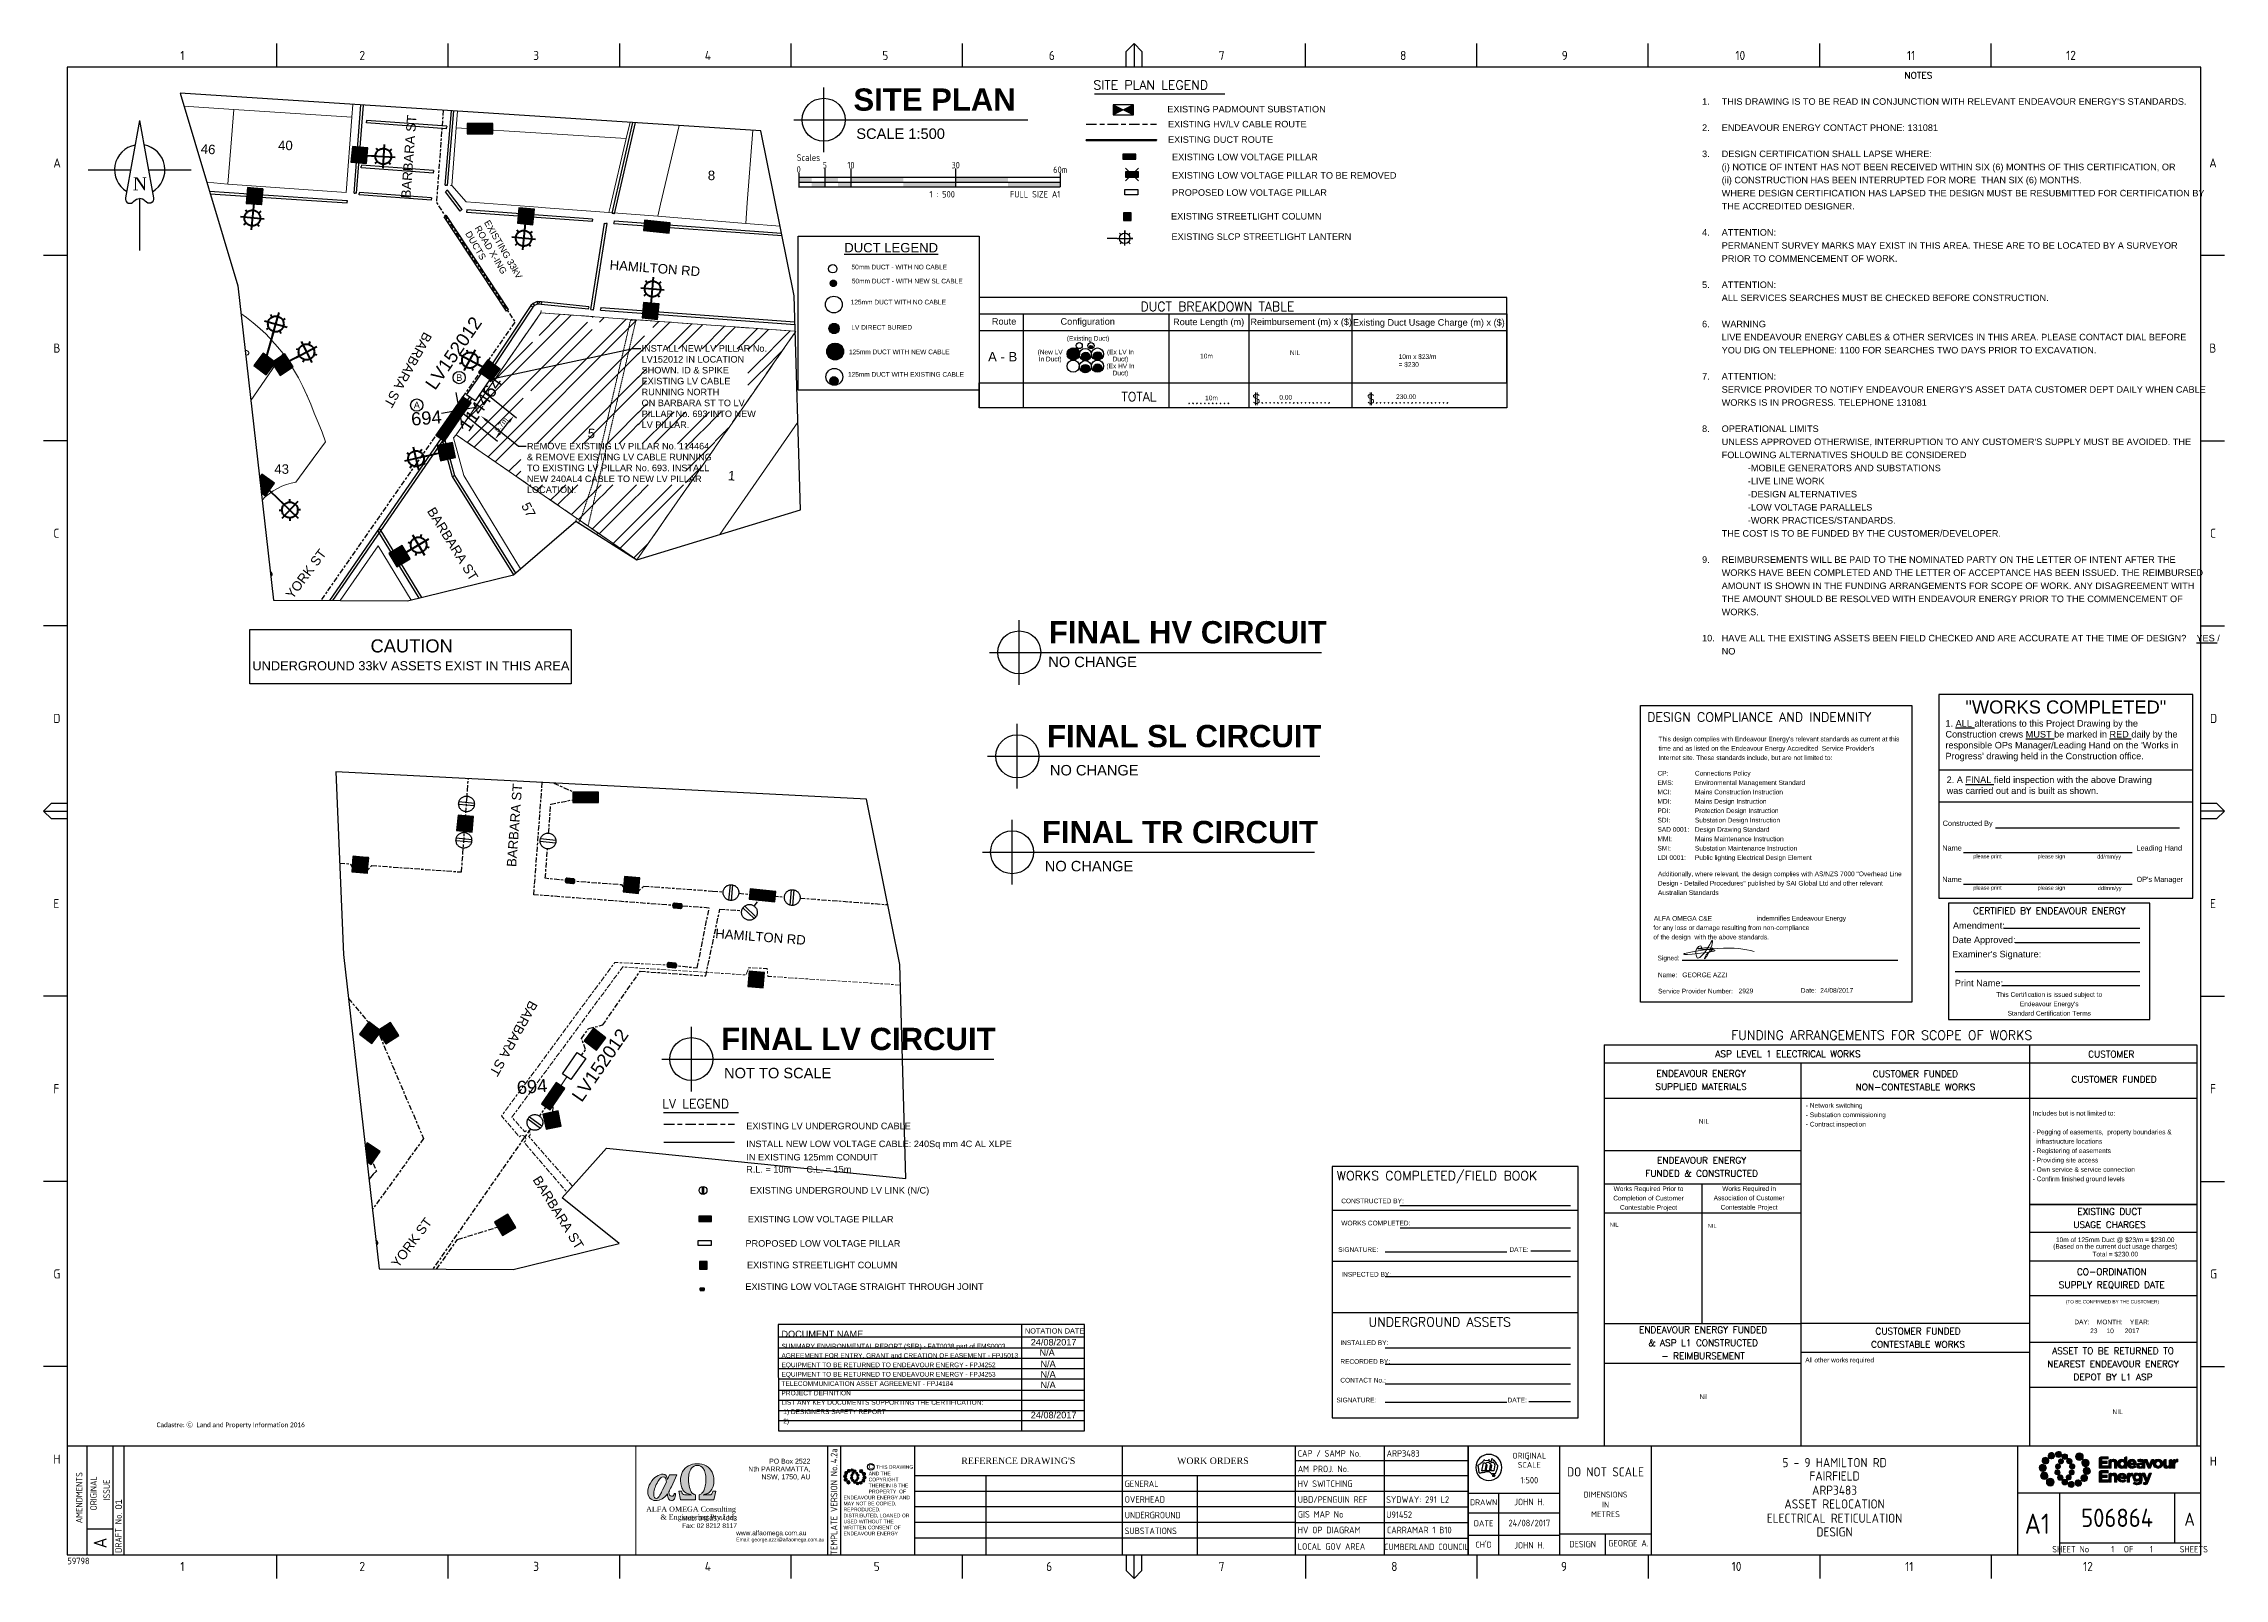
# Paper-space layout 'A1' of a CAD drawing. Header units: metres, sheet in millimetres. Extents: x -9 to 825, y -5 to 581.
# The model-space entities are those that its viewports show. They can reach past a viewport. Long polylines and large blocks are cut down to what shows.
import ezdxf
from ezdxf import colors
from ezdxf.entities.mleader import LeaderData, LeaderLine
from ezdxf.enums import TextEntityAlignment as Align
from ezdxf.math import Vec2, Vec3

# ---------------------------------------------------------------- set-up
doc = ezdxf.new("R2010")
doc.units = ezdxf.units.M
for name, pattern in [('Cable Exist OH', [1, 1, 0]), ('Cable Exist UG', [8.2, 4, -1.2, 1.8, -1.2]), ('DASHED', [0.75, 0.5, -0.25]), ('DEFAULT', [0]), ('HIDDEN', [0.375, 0.25, -0.125]), ('HIDDEN2', [0.1875, 0.125, -0.0625])]:
    doc.linetypes.add(name, pattern=pattern)
doc.layers.get('0').update_dxf_attribs({"color": 6})
for name, color, linetype in [('_User Miscellaneous1', 7, 'Continuous'), ('_User_LV_Exist', 7, 'Continuous'), ('Duct_SP_NEW', 2, 'Continuous'), ('Equip_LV_EXT', 7, 'Continuous'), ('Equip_LV_NEW', 2, 'Continuous'), ('Equip_SP_HV_NEW', 2, 'Continuous'), ('Equip_SP_SL_EXT', 7, 'Continuous'), ('Mains_HV_EXT', 7, 'Continuous'), ('Mains_LV_EXT', 7, 'Continuous'), ('Mains_LV_NEW_T84', 2, 'Continuous'), ('Mains_LV_SL_EXT', 7, 'Continuous'), ('Notes', 7, 'Continuous'), ('Services_SP_NEW_UG', 2, 'Continuous'), ('Sub_SP_EXT', 7, 'Continuous'), ('SupportsUG_LV_SL_MOD', 3, 'Continuous'), ('SupportsUG_SP_EXT', 7, 'Continuous'), ('SupportsUG_SP_LV_EXT', 7, 'Continuous'), ('SupportsUG_SP_LV_NEW', 2, 'Continuous'), ('SupportsUG_SP_LV_SL_EXT', 7, 'Continuous'), ('UG_Details_SP_MISC', 7, 'Continuous')]:
    doc.layers.add(name, color=color, linetype=linetype)
for name, color, linetype, lineweight in [('Cadastre Buildings_SP_EXT', 9, 'Continuous', 5), ('Cadastre Land Parcels_SP_EXT', 9, 'Continuous', 5), ('Cadastre Other Property_SP_EXT', 9, 'HIDDEN', 5), ('Cadastre Road Names_SP_HV_LV_SL_EXT', 9, 'Continuous', 5), ('Cadastre Roads_SP_EXT', 9, 'Continuous', 5)]:
    doc.layers.add(name, color=color, linetype=linetype, lineweight=lineweight)
doc.layers.add('Viewports', color=6, linetype='Continuous', plot=False)
doc.styles.add('A1-TB$0$ISO', font='iso.shx')
doc.styles.add('Annotative', font='arial.ttf')
doc.styles.add('ARIAL', font='arial.ttf', dxfattribs={"height": 2})
doc.styles.add('Badge_address', font='ARIALNI.TTF')
doc.styles.add('Badge_Numbers', font='ariali.ttf')
doc.styles.add('Badge_Slogan', font='arialbi.ttf', dxfattribs={"width": 0.977314})
doc.styles.add('COLUMN_LABEL', font='arial.ttf')
doc.styles.add('Elec', font='romand__.ttf')
doc.styles.add('iecARIAL', font='arial.ttf', dxfattribs={"height": 2})
doc.styles.add('iecISOCP', font='isocp.shx')
doc.styles.add('iecNAME', font='times.ttf')
doc.styles.add('iecTimesNewRoman', font='times.ttf')
doc.styles.add('PILLAR_LABEL', font='arial.ttf')
doc.styles.add('POLE_LABEL', font='arial.ttf')
doc.styles.get("Standard").update_dxf_attribs({"font": 'arial.ttf'})
doc.linetypes.add('Cable New UG', pattern='A,7,-0.25,["x",Standard,S=2,R=0,X=0.2,Y=-0.8],-2.1', length=9.35)
doc.dimstyles.new('GISCAD Dim Style', dxfattribs={"dimtxt": 2.5, "dimasz": 3, "dimexe": 1.25, "dimexo": 0.625, "dimtad": 1, "dimtoh": 1, "dimdec": 1, "dimtxsty": 'ARIAL', "dimcen": 2.5, "dimadec": 0, "dimazin": 0, "dimtfac": 1, "dimtdec": 1, "dimtmove": 0, "dimatfit": 3, "dimfxl": 1.25, "dimarcsym": 0})

psp = doc.layouts.new('A1')

# ---------------------------------------------------------------- texts
at = {"layer": '_User_LV_Exist', "color": 1, "insert": (161.63, 513.98), "char_height": 2.5, "attachment_point": 1, "rotation": 300.22512}
psp.add_mtext_dynamic_manual_height_columns('EXISTING 33kV ROAD X-ING DUCTS', width=27.6522, gutter_width=4, heights=[0], dxfattribs=at)
at = {"layer": 'Notes', "color": 7}
for s, height, style, p in [('SITE PLAN LEGEND', 3.5, 'Elec', (392.42, 565.26)), ('EXISTING SLCP STREETLIGHT LANTERN', 2.5, 'ARIAL', (422.26, 507.32)), ('LV LEGEND', 3.5, 'Elec', (227.68, 176.04)), ('EXISTING UNDERGROUND LV LINK (N/C)', 2.5, 'ARIAL', (261.19, 142.93)), ('EXISTING LOW VOLTAGE STRAIGHT THROUGH JOINT', 2.5, 'ARIAL', (259.44, 106.14))]:
    psp.add_text(s, height=height, dxfattribs=dict(at, style=style)).set_placement(p, align=Align.MIDDLE_LEFT)
at = {"layer": 'Notes', "color": 7, "lineweight": -3, "style": 'Elec'}
psp.add_text('NOTES', height=2.5, dxfattribs=at).set_placement((702.36, 570.2), align=Align.TOP_LEFT)
at = {"layer": 'Notes', "color": 7}
for s, p in [('EXISTING PADMOUNT SUBSTATION', (420.66, 556.04)), ('EXISTING HV/LV CABLE ROUTE', (420.93, 550.32)), ('EXISTING DUCT ROUTE', (420.93, 544.42)), ('EXISTING LOW VOLTAGE PILLAR', (422.47, 537.77)), ('EXISTING LOW VOLTAGE PILLAR TO BE REMOVED', (422.47, 530.74)), ('PROPOSED LOW VOLTAGE PILLAR', (422.47, 524.18)), ('EXISTING STREETLIGHT COLUMN', (422.1, 515.12)), ('EXISTING LV UNDERGROUND CABLE', (259.77, 167.52)), ('INSTALL NEW LOW VOLTAGE CABLE: 240Sq mm 4C AL XLPE ', (259.77, 160.69)), ('R.L. = 10m      C.L. = 15m', (259.74, 150.95)), ('IN EXISTING 125mm CONDUIT', (259.79, 155.59)), ('EXISTING LOW VOLTAGE PILLAR', (260.34, 131.9)), ('PROPOSED LOW VOLTAGE PILLAR', (259.46, 122.64)), ('EXISTING STREETLIGHT COLUMN', (260.05, 114.41))]:
    psp.add_text(s, height=2.5, dxfattribs=at).set_placement(p, align=Align.MIDDLE_LEFT)
at = {"layer": 'Notes', "color": 7, "lineweight": -3}
for s, height, p in [('%%UDUCT LEGEND', 3.58, (315.14, 504.9)), ('50mm DUCT - WITH NO CABLE ', 1.79, (318.58, 496.61)), ('50mm DUCT - WITH NEW SL CABLE ', 1.79, (321.64, 491.25)), ('125mm DUCT WITH NO CABLE ', 1.79, (318.22, 483.21)), ('LV DIRECT BURIED', 1.79, (311.51, 473.56)), ('125mm DUCT WITH NEW CABLE ', 1.79, (318.59, 464.19)), ('125mm DUCT WITH EXISTING CABLE ', 1.79, (321.13, 455.59))]:
    psp.add_text(s, height=height, dxfattribs=at).set_placement(p, align=Align.TOP_CENTER)
at = {"layer": 'Notes', "linetype": 'Continuous', "lineweight": -3, "attachment_point": 1, "style": 'Annotative'}
for s, insert, char_height, width in [('{\\fArial|b1|i0|c0|p34;SITE PLAN}', (300.72, 563.95), 8.5, 81.3481), ('SCALE 1:500', (301.82, 548.66), 4, 45.5342), ('{\\fArial|b1|i0|c0|p34;FINAL HV CIRCUIT}', (375.42, 360.42), 8.5, 133.6383), ('NO CHANGE', (375.18, 346.83), 4, 123.581), ('{\\fArial|b1|i0|c0|p34;FINAL SL CIRCUIT}', (374.71, 320.75), 8.5, 133.6383), ('NO CHANGE', (375.82, 305.45), 4, 45.5342), ('{\\fArial|b1|i0|c0|p34;FINAL TR CIRCUIT}', (372.73, 284.1), 8.5, 133.6383), ('NO CHANGE', (373.84, 268.81), 4, 45.5342), ('{\\fArial|b1|i0|c0|p34;FINAL LV CIRCUIT}', (250.17, 205.03), 8.5, 133.6383), ('NOT TO SCALE', (251.28, 189.73), 4, 45.5342)]:
    psp.add_mtext(s, dxfattribs=dict(at, insert=insert, char_height=char_height, width=width))
at = {"layer": 'Notes', "color": 7, "lineweight": -3, "insert": (625.01, 560.21), "char_height": 2.5, "width": 191.9283, "attachment_point": 1, "line_spacing_factor": 1.2, "style": 'Annotative'}
psp.add_mtext("\\pi-7.5,l7.5,t7.5;1.^ITHIS DRAWING IS TO BE READ IN CONJUNCTION WITH RELEVANT ENDEAVOUR ENERGY'S STANDARDS.\\P\\pi0,l0,tz;\\P\\pi-7.5,l7.5,t7.5;2.^IENDEAVOUR ENERGY CONTACT PHONE: 131081\\P\\pi0,l0,tz;\\P\\pi-7.5,l7.5,t7.5;3.^IDESIGN CERTIFICATION SHALL LAPSE WHERE:\\P\\pi0;(i) NOTICE OF INTENT HAS NOT BEEN RECEIVED WITHIN SIX (6) MONTHS OF THIS CERTIFICATION, OR\\P(ii) CONSTRUCTION HAS BEEN INTERRUPTED FOR MORE  THAN SIX (6) MONTHS.\\PWHERE DESIGN CERTIFICATION HAS LAPSED THE DESIGN MUST BE RESUBMITTED FOR CERTIFICATION BY THE ACCREDITED DESIGNER.\\P\\pl0,tz;\\P\\pi-7.5,l7.5,t7.5;4.^IATTENTION:\\P\\pi0;PERMANENT SURVEY MARKS MAY EXIST IN THIS AREA. THESE ARE TO BE LOCATED BY A SURVEYOR PRIOR TO COMMENCEMENT OF WORK.\\P\\pl0,tz;\\P\\pi-7.5,l7.5,t7.5;5.^IATTENTION:\\P\\pi0;ALL SERVICES SEARCHES MUST BE CHECKED BEFORE CONSTRUCTION.\\P\\pl0,tz;\\P\\pi-7.5,l7.5,t7.5;6.^IWARNING\\P\\pi0;LIVE ENDEAVOUR ENERGY CABLES & OTHER SERVICES IN THIS AREA. PLEASE CONTACT DIAL BEFORE YOU DIG ON TELEPHONE: 1100 FOR SEARCHES TWO DAYS PRIOR TO EXCAVATION.\\P\\pl0,tz;\\P\\pi-7.5,l7.5,t7.5;7.^IATTENTION:\\P\\pi0;SERVICE PROVIDER TO NOTIFY ENDEAVOUR ENERGY'S ASSET DATA CUSTOMER DEPT DAILY WHEN CABLE WORKS IS IN PROGRESS. TELEPHONE 131081\\P\\pl0,tz;\\P\\pi-7.5,l7.5,t7.5;8.^IOPERATIONAL LIMITS\\P\\pi0;UNLESS APPROVED OTHERWISE, INTERRUPTION TO ANY CUSTOMER'S SUPPLY MUST BE AVOIDED. THE FOLLOWING ALTERNATIVES SHOULD BE CONSIDERED\\P\\pi10;-MOBILE GENERATORS AND SUBSTATIONS\\P-LIVE LINE WORK\\P-DESIGN ALTERNATIVES\\P-LOW VOLTAGE PARALLELS\\P-WORK PRACTICES/STANDARDS.\\P\\pi0;THE COST IS TO BE FUNDED BY THE CUSTOMER/DEVELOPER.\\P\\pl0,tz;\\P\\pi-7.5,l7.5,t7.5;9.^IREIMBURSEMENTS WILL BE PAID TO THE NOMINATED PARTY ON THE LETTER OF INTENT AFTER THE WORKS HAVE BEEN COMPLETED AND THE LETTER OF ACCEPTANCE HAS BEEN ISSUED. THE REIMBURSED AMOUNT IS SHOWN IN THE FUNDING ARRANGEMENTS FOR SCOPE OF WORK. ANY DISAGREEMENT WITH THE AMOUNT SHOULD BE RESOLVED WITH ENDEAVOUR ENERGY PRIOR TO THE COMMENCEMENT OF WORKS.\\P\\pi0,l0,tz;\\P\\pi-7.5,l7.5,t7.5;10.^IHAVE ALL THE EXISTING ASSETS BEEN FIELD CHECKED AND ARE ACCURATE AT THE TIME OF DESIGN?    {\\LYES} / NO", dxfattribs=at)
at = {"layer": 'Notes', "color": 7, "char_height": 2.5, "style": 'A1-TB$0$ISO'}
for s, insert, width, attachment_point in [('0', (279.8, 531.77), 34.2572, 8), ('Scales', (279.06, 538.77), 10.4832, 1), ('5', (289.78, 533.39), 34.2572, 8), ('\\pt20;10', (299.78, 533.39), 34.2572, 8), ('\\pt20;30', (339.78, 533.39), 34.2572, 8), ('\\pt20;60m', (379.78, 531.64), 34.2572, 8), ('1 : 500', (329.78, 524.77), 34.2572, 1), ('FULL SIZE A1', (379.78, 524.77), 34.2572, 3)]:
    psp.add_mtext(s, dxfattribs=dict(at, insert=insert, width=width, attachment_point=attachment_point))
at = {"layer": 'Notes', "color": 2, "char_height": 2.5, "attachment_point": 1}
for s, insert in [('B', (148.92, 454.72)), ('A', (132.7, 444.21))]:
    psp.add_mtext_dynamic_manual_height_columns(s, width=3.9206, gutter_width=4, heights=[0], dxfattribs=dict(at, insert=insert))

msp = doc.modelspace()

# ---------------------------------------------------------------- texts
at = {"layer": 'Cadastre Land Parcels_SP_EXT'}
for s, p in [('39', (310702.88, 6250013.7)), ('40', (310651.67, 6250004.33)), ('8', (310733.77, 6249998.6)), ('43', (310650.95, 6249942.5))]:
    msp.add_text(s, height=1.8, dxfattribs=at).set_placement(p)
for s, rotation, p in [('3', 85.8133, (310753.68, 6250012.3)), ('46', 355.8304, (310636.84, 6250003.72)), ('43', 319.3202, (310643.19, 6249965.95)), ('5', 355.7424, (310710.77, 6249949.36)), ('1', 355.8447, (310737.57, 6249941.28)), ('57', 297.8, (310698.07, 6249936.42))]:
    msp.add_text(s, height=1.8, rotation=rotation, dxfattribs=at).set_placement(p)
at = {"layer": 'Cadastre Road Names_SP_HV_LV_SL_EXT'}
for s, rotation, p in [('BARBARA ST', 85.7575, (310676.95, 6249995.06)), ('HAMILTON RD', 355.6673, (310714.96, 6249981.53)), ('BARBARA ST', 240.8917, (310679.57, 6249969.73)), ('BARBARA ST', 301.859, (310680.05, 6249935.38)), ('YORK ST', 53.205, (310654.41, 6249918.41))]:
    msp.add_text(s, height=1.8, rotation=rotation, dxfattribs=at).set_placement(p)
at = {"layer": 'Mains_LV_EXT'}
msp.add_text('T84', height=1.8, rotation=76.5554, dxfattribs=at).set_placement((310705.89, 6249917.17))

# ---------------------------------------------------------------- blocks, each defined once
blk = doc.blocks.new('NorthPnt 11(NP11)')
for p, q in [((-19.7, 0.02), (-3.49, 0)), ((3.32, 0), (19.7, -0.02)), ((-0.08, -10.94), (-0.08, -30.8))]:
    blk.add_line(p, q)
for points in [[(-0.08, 18.81), (-5.43, -10.68, 0.877048), (-2.29, -11.9, -0.1543), (-0.08, -10.94, 0.090511)], [(-0.08, 18.81), (5.26, -10.68, -0.877048), (2.13, -11.9, 0.1543), (-0.08, -10.94, -0.090511)]]:
    blk.add_lwpolyline(points, format="xyb")
for start, end in [(100.5988, 238.86433), (300.09942, 80.43745)]:
    blk.add_arc((0, 0), 9.64, start, end)
at = {"color": 7, "style": 'iecNAME'}
blk.add_text('N', height=5.02, dxfattribs=at).set_placement((-2.62, -7.82))
blk = doc.blocks.new('A$C30A46249')
at = {"color": 7, "lineweight": -3, "insert": (6.92, 4.97), "char_height": 1.79, "attachment_point": 7, "line_spacing_factor": 1.2}
blk.add_mtext('{\\fCalibri|b0|i0|c0|p34;\\C256;Cadastre: \\fMS Gothic|b0|i0|c128|p49;\\C250;\\c2236962;Ⓒ\\fMS Gothic|b0|i0|c0|p49; \\fCalibri|b0|i0|c0|p34;\\C256;Land and Property Information 2016}', dxfattribs=at)
blk = doc.blocks.new('*D146')
at = {"color": 0, "lineweight": -2, "transparency": 16777216}
for p, q in [((157.82, 449.45), (171.92, 438.06)), ((150.65, 440.57), (164.75, 429.18)), ((165.66, 432.3), (169.06, 436.51))]:
    blk.add_line(p, q, dxfattribs=at)
at = {"color": 0, "transparency": 16777216}
for points in [[(168.67, 436.83), (169.45, 436.2), (170.95, 438.85)], [(165.27, 432.62), (166.05, 431.99), (163.78, 429.97)]]:
    blk.add_solid(points, dxfattribs=at)
at = {"color": 0, "transparency": 16777216, "insert": (166.08, 435.44), "char_height": 2, "attachment_point": 5, "rotation": 51.08257, "style": 'ARIAL'}
blk.add_mtext('5.7m', dxfattribs=at)
blk = doc.blocks.new('EE_LOGO_SMALL')
at = {"layer": 'Notes'}
h = blk.add_hatch(color=256, dxfattribs=at)
edge = h.paths.add_edge_path()
edge.add_spline(control_points=[(-8.4, 2), (-9.2, 2), (-9.8, 1.4), (-9.8, 0.7), (-9.9, -0.1), (-9.3, -0.7), (-8.6, -0.8), (-7.8, -0.8), (-7.2, -0.2), (-7.1, 0.5), (-7.1, 1.3), (-7.7, 1.9), (-8.4, 2)], knot_values=[0, 0, 0, 0, 1, 1, 1, 2, 2, 2, 3, 3, 3, 4, 4, 4, 4], degree=3, periodic=0)
h = blk.add_hatch(color=256, dxfattribs=at)
edge = h.paths.add_edge_path()
edge.add_spline(control_points=[(-6.8, 4.5), (-7.4, 4.8), (-8.2, 4.6), (-8.6, 4), (-8.9, 3.4), (-8.7, 2.6), (-8.1, 2.2), (-7.5, 1.9), (-6.7, 2.1), (-6.3, 2.7), (-6, 3.3), (-6.2, 4.1), (-6.8, 4.5)], knot_values=[0, 0, 0, 0, 1, 1, 1, 2, 2, 2, 3, 3, 3, 4, 4, 4, 4], degree=3, periodic=0)
h = blk.add_hatch(color=256, dxfattribs=at)
edge = h.paths.add_edge_path()
edge.add_spline(control_points=[(-4.2, 5.9), (-4.6, 6.5), (-5.3, 6.6), (-5.9, 6.3), (-6.4, 5.9), (-6.6, 5.1), (-6.2, 4.6), (-5.9, 4), (-5.1, 3.8), (-4.6, 4.2), (-4, 4.6), (-3.8, 5.3), (-4.2, 5.9)], knot_values=[0, 0, 0, 0, 1, 1, 1, 2, 2, 2, 3, 3, 3, 4, 4, 4, 4], degree=3, periodic=0)
h = blk.add_hatch(color=256, dxfattribs=at)
edge = h.paths.add_edge_path()
edge.add_spline(control_points=[(-1.3, 5.9), (-1.4, 6.5), (-2, 7), (-2.6, 6.9), (-3.3, 6.9), (-3.7, 6.3), (-3.7, 5.6), (-3.6, 5), (-3, 4.5), (-2.4, 4.6), (-1.7, 4.7), (-1.3, 5.2), (-1.3, 5.9)], knot_values=[0, 0, 0, 0, 1, 1, 1, 2, 2, 2, 3, 3, 3, 4, 4, 4, 4], degree=3, periodic=0)
h = blk.add_hatch(color=256, dxfattribs=at)
edge = h.paths.add_edge_path()
edge.add_spline(control_points=[(-2.5, 2.1), (-3, 2.2), (-3.5, 1.9), (-3.6, 1.3), (-3.7, 0.8), (-3.4, 0.3), (-2.9, 0.2), (-2.4, 0.1), (-1.9, 0.4), (-1.8, 0.9), (-1.7, 1.5), (-2, 2), (-2.5, 2.1)], knot_values=[0, 0, 0, 0, 1, 1, 1, 2, 2, 2, 3, 3, 3, 4, 4, 4, 4], degree=3, periodic=0)
h = blk.add_hatch(color=256, dxfattribs=at)
edge = h.paths.add_edge_path()
edge.add_spline(control_points=[(1, 4.9), (1, 4.3), (0.5, 3.8), (-0.1, 3.8), (-0.7, 3.8), (-1.2, 4.3), (-1.2, 4.9), (-1.2, 5.5), (-0.7, 6), (-0.1, 6), (0.5, 6), (1, 5.5), (1, 4.9)], knot_values=[0, 0, 0, 0, 1, 1, 1, 2, 2, 2, 3, 3, 3, 4, 4, 4, 4], degree=3, periodic=0)
edge = h.paths.add_edge_path()
edge.add_spline(control_points=[(-1.4, 4), (-1.9, 4.1), (-2.4, 3.8), (-2.5, 3.3), (-2.6, 2.7), (-2.3, 2.2), (-1.8, 2.1), (-1.3, 2), (-0.7, 2.3), (-0.6, 2.9), (-0.5, 3.4), (-0.9, 3.9), (-1.4, 4)], knot_values=[0, 0, 0, 0, 1, 1, 1, 2, 2, 2, 3, 3, 3, 4, 4, 4, 4], degree=3, periodic=0)
h = blk.add_hatch(color=256, dxfattribs=at)
edge = h.paths.add_edge_path()
edge.add_spline(control_points=[(2.3, 2.4), (2.8, 2.8), (2.8, 3.4), (2.4, 3.9), (2, 4.3), (1.4, 4.3), (0.9, 3.9), (0.5, 3.6), (0.5, 2.9), (0.9, 2.5), (1.2, 2), (1.9, 2), (2.3, 2.4)], knot_values=[0, 0, 0, 0, 1, 1, 1, 2, 2, 2, 3, 3, 3, 4, 4, 4, 4], degree=3, periodic=0)
edge = h.paths.add_edge_path()
edge.add_spline(control_points=[(1, 4.9), (1, 4.3), (0.5, 3.8), (-0.1, 3.8), (-0.7, 3.8), (-1.2, 4.3), (-1.2, 4.9), (-1.2, 5.5), (-0.7, 6), (-0.1, 6), (0.5, 6), (1, 5.5), (1, 4.9)], knot_values=[0, 0, 0, 0, 1, 1, 1, 2, 2, 2, 3, 3, 3, 4, 4, 4, 4], degree=3, periodic=0)
h = blk.add_hatch(color=256, dxfattribs=at)
edge = h.paths.add_edge_path()
edge.add_spline(control_points=[(1, 4.9), (1, 4.3), (0.5, 3.8), (-0.1, 3.8), (-0.7, 3.8), (-1.2, 4.3), (-1.2, 4.9), (-1.2, 5.5), (-0.7, 6), (-0.1, 6), (0.5, 6), (1, 5.5), (1, 4.9)], knot_values=[0, 0, 0, 0, 1, 1, 1, 2, 2, 2, 3, 3, 3, 4, 4, 4, 4], degree=3, periodic=0)
edge = h.paths.add_edge_path(flags=16)
edge.add_spline(control_points=[(1, 4.9), (1, 4.3), (0.5, 3.8), (-0.1, 3.8), (-0.7, 3.8), (-1.2, 4.3), (-1.2, 4.9), (-1.2, 5.5), (-0.7, 6), (-0.1, 6), (0.5, 6), (1, 5.5), (1, 4.9)], knot_values=[0, 0, 0, 0, 1, 1, 1, 2, 2, 2, 3, 3, 3, 4, 4, 4, 4], degree=3, periodic=0)
h = blk.add_hatch(color=256, dxfattribs=at)
edge = h.paths.add_edge_path()
edge.add_spline(control_points=[(3, 0.2), (3.5, 0.3), (3.8, 0.9), (3.7, 1.4), (3.6, 1.9), (3, 2.3), (2.5, 2.1), (1.9, 2), (1.6, 1.4), (1.8, 0.9), (1.9, 0.4), (2.5, 0.1), (3, 0.2)], knot_values=[0, 0, 0, 0, 1, 1, 1, 2, 2, 2, 3, 3, 3, 4, 4, 4, 4], degree=3, periodic=0)
h = blk.add_hatch(color=256, dxfattribs=at)
edge = h.paths.add_edge_path()
edge.add_spline(control_points=[(7, 4.9), (7, 4), (6.3, 3.4), (5.5, 3.4), (4.6, 3.4), (4, 4), (4, 4.9), (4, 5.7), (4.6, 6.4), (5.5, 6.4), (6.3, 6.4), (7, 5.7), (7, 4.9)], knot_values=[0, 0, 0, 0, 1, 1, 1, 2, 2, 2, 3, 3, 3, 4, 4, 4, 4], degree=3, periodic=0)
h = blk.add_hatch(color=256, dxfattribs=at)
edge = h.paths.add_edge_path()
edge.add_spline(control_points=[(8.4, 1.1), (9.1, 1.5), (9.4, 2.3), (9.1, 3), (8.8, 3.7), (7.9, 4.1), (7.2, 3.8), (6.5, 3.4), (6.2, 2.6), (6.5, 1.9), (6.8, 1.2), (7.7, 0.8), (8.4, 1.1)], knot_values=[0, 0, 0, 0, 1, 1, 1, 2, 2, 2, 3, 3, 3, 4, 4, 4, 4], degree=3, periodic=0)
h = blk.add_hatch(color=256, dxfattribs=at)
edge = h.paths.add_edge_path()
edge.add_spline(control_points=[(8.3, -1.9), (9, -1.9), (9.7, -1.4), (9.7, -0.6), (9.7, 0.1), (9.2, 0.8), (8.4, 0.8), (7.7, 0.8), (7, 0.3), (7, -0.5), (6.9, -1.2), (7.5, -1.9), (8.3, -1.9)], knot_values=[0, 0, 0, 0, 1, 1, 1, 2, 2, 2, 3, 3, 3, 4, 4, 4, 4], degree=3, periodic=0)
h = blk.add_hatch(color=256, dxfattribs=at)
edge = h.paths.add_edge_path()
edge.add_spline(control_points=[(-8.5, -1.1), (-9.2, -1.4), (-9.6, -2.3), (-9.3, -3), (-8.9, -3.7), (-8.1, -4), (-7.4, -3.7), (-6.7, -3.4), (-6.3, -2.5), (-6.6, -1.8), (-7, -1.1), (-7.8, -0.8), (-8.5, -1.1)], knot_values=[0, 0, 0, 0, 1, 1, 1, 2, 2, 2, 3, 3, 3, 4, 4, 4, 4], degree=3, periodic=0)
h = blk.add_hatch(color=256, dxfattribs=at)
edge = h.paths.add_edge_path()
edge.add_spline(control_points=[(-7.1, -4.8), (-7.1, -4), (-6.5, -3.3), (-5.6, -3.3), (-4.8, -3.3), (-4.1, -4), (-4.1, -4.8), (-4.1, -5.7), (-4.8, -6.3), (-5.6, -6.3), (-6.5, -6.3), (-7.1, -5.7), (-7.1, -4.8)], knot_values=[0, 0, 0, 0, 1, 1, 1, 2, 2, 2, 3, 3, 3, 4, 4, 4, 4], degree=3, periodic=0)
h = blk.add_hatch(color=256, dxfattribs=at)
edge = h.paths.add_edge_path()
edge.add_spline(control_points=[(-3.1, -0.2), (-3.7, -0.3), (-4, -0.8), (-3.8, -1.4), (-3.7, -1.9), (-3.2, -2.2), (-2.6, -2.1), (-2.1, -1.9), (-1.8, -1.4), (-1.9, -0.9), (-2.1, -0.3), (-2.6, 0), (-3.1, -0.2)], knot_values=[0, 0, 0, 0, 1, 1, 1, 2, 2, 2, 3, 3, 3, 4, 4, 4, 4], degree=3, periodic=0)
h = blk.add_hatch(color=256, dxfattribs=at)
edge = h.paths.add_edge_path()
edge.add_spline(control_points=[(-2.5, -2.3), (-2.9, -2.7), (-3, -3.4), (-2.6, -3.8), (-2.2, -4.2), (-1.5, -4.3), (-1.1, -3.9), (-0.7, -3.5), (-0.6, -2.8), (-1, -2.4), (-1.4, -2), (-2, -1.9), (-2.5, -2.3)], knot_values=[0, 0, 0, 0, 1, 1, 1, 2, 2, 2, 3, 3, 3, 4, 4, 4, 4], degree=3, periodic=0)
h = blk.add_hatch(color=256, dxfattribs=at)
edge = h.paths.add_edge_path()
edge.add_spline(control_points=[(-1.2, -4.8), (-1.2, -4.2), (-0.7, -3.7), (-0.1, -3.7), (0.5, -3.7), (1, -4.2), (1, -4.8), (1, -5.4), (0.5, -5.9), (-0.1, -5.9), (-0.7, -5.9), (-1.2, -5.4), (-1.2, -4.8)], knot_values=[0, 0, 0, 0, 1, 1, 1, 2, 2, 2, 3, 3, 3, 4, 4, 4, 4], degree=3, periodic=0)
h = blk.add_hatch(color=256, dxfattribs=at)
edge = h.paths.add_edge_path()
edge.add_spline(control_points=[(1.2, -3.9), (1.7, -4.1), (2.2, -3.7), (2.3, -3.2), (2.5, -2.7), (2.1, -2.2), (1.6, -2.1), (1.1, -2), (0.6, -2.3), (0.5, -2.8), (0.4, -3.3), (0.7, -3.8), (1.2, -3.9)], knot_values=[0, 0, 0, 0, 1, 1, 1, 2, 2, 2, 3, 3, 3, 4, 4, 4, 4], degree=3, periodic=0)
h = blk.add_hatch(color=256, dxfattribs=at)
edge = h.paths.add_edge_path()
edge.add_spline(control_points=[(1.2, -5.8), (1.3, -6.5), (1.8, -6.9), (2.5, -6.9), (3.1, -6.8), (3.6, -6.2), (3.5, -5.6), (3.4, -5), (2.9, -4.5), (2.2, -4.6), (1.6, -4.6), (1.1, -5.2), (1.2, -5.8)], knot_values=[0, 0, 0, 0, 1, 1, 1, 2, 2, 2, 3, 3, 3, 4, 4, 4, 4], degree=3, periodic=0)
h = blk.add_hatch(color=256, dxfattribs=at)
edge = h.paths.add_edge_path()
edge.add_spline(control_points=[(2.4, -2), (2.9, -2.1), (3.4, -1.8), (3.5, -1.3), (3.6, -0.8), (3.3, -0.3), (2.8, -0.2), (2.2, -0.1), (1.7, -0.4), (1.6, -0.9), (1.5, -1.4), (1.8, -1.9), (2.4, -2)], knot_values=[0, 0, 0, 0, 1, 1, 1, 2, 2, 2, 3, 3, 3, 4, 4, 4, 4], degree=3, periodic=0)
h = blk.add_hatch(color=256, dxfattribs=at)
edge = h.paths.add_edge_path()
edge.add_spline(control_points=[(4, -5.8), (4.4, -6.4), (5.2, -6.6), (5.7, -6.2), (6.3, -5.8), (6.5, -5.1), (6.1, -4.5), (5.7, -4), (5, -3.8), (4.4, -4.2), (3.8, -4.5), (3.7, -5.3), (4, -5.8)], knot_values=[0, 0, 0, 0, 1, 1, 1, 2, 2, 2, 3, 3, 3, 4, 4, 4, 4], degree=3, periodic=0)
h = blk.add_hatch(color=256, dxfattribs=at)
edge = h.paths.add_edge_path()
edge.add_spline(control_points=[(6.7, -4.4), (7.3, -4.8), (8.1, -4.6), (8.4, -4), (8.8, -3.3), (8.6, -2.6), (8, -2.2), (7.3, -1.8), (6.6, -2.1), (6.2, -2.7), (5.8, -3.3), (6, -4.1), (6.7, -4.4)], knot_values=[0, 0, 0, 0, 1, 1, 1, 2, 2, 2, 3, 3, 3, 4, 4, 4, 4], degree=3, periodic=0)
at = {"layer": 'Notes', "lineweight": 0}
for points in [[(1.8, 2.1), (1.8, 2.1)], [(-2, -2.1), (-2, -2.1)]]:
    blk.add_lwpolyline(points, dxfattribs=at)
for points in [[(-8.4, 2), (-9.2, 2), (-9.8, 1.4), (-9.8, 0.7), (-9.9, -0.1), (-9.3, -0.7), (-8.6, -0.8), (-7.8, -0.8), (-7.2, -0.2), (-7.1, 0.5), (-7.1, 1.3), (-7.7, 1.9), (-8.4, 2)], [(-6.8, 4.5), (-7.4, 4.8), (-8.2, 4.6), (-8.6, 4), (-8.9, 3.4), (-8.7, 2.6), (-8.1, 2.2), (-7.5, 1.9), (-6.7, 2.1), (-6.3, 2.7), (-6, 3.3), (-6.2, 4.1), (-6.8, 4.5)], [(-4.2, 5.9), (-4.6, 6.5), (-5.3, 6.6), (-5.9, 6.3), (-6.4, 5.9), (-6.6, 5.1), (-6.2, 4.6), (-5.9, 4), (-5.1, 3.8), (-4.6, 4.2), (-4, 4.6), (-3.8, 5.3), (-4.2, 5.9)], [(-1.3, 5.9), (-1.4, 6.5), (-2, 7), (-2.6, 6.9), (-3.3, 6.9), (-3.7, 6.3), (-3.7, 5.6), (-3.6, 5), (-3, 4.5), (-2.4, 4.6), (-1.7, 4.7), (-1.3, 5.2), (-1.3, 5.9)], [(-2.5, 2.1), (-3, 2.2), (-3.5, 1.9), (-3.6, 1.3), (-3.7, 0.8), (-3.4, 0.3), (-2.9, 0.2), (-2.4, 0.1), (-1.9, 0.4), (-1.8, 0.9), (-1.7, 1.5), (-2, 2), (-2.5, 2.1)], [(-1.4, 4), (-1.9, 4.1), (-2.4, 3.8), (-2.5, 3.3), (-2.6, 2.7), (-2.3, 2.2), (-1.8, 2.1), (-1.3, 2), (-0.7, 2.3), (-0.6, 2.9), (-0.5, 3.4), (-0.9, 3.9), (-1.4, 4)], [(1, 4.9), (1, 4.3), (0.5, 3.8), (-0.1, 3.8), (-0.7, 3.8), (-1.2, 4.3), (-1.2, 4.9), (-1.2, 5.5), (-0.7, 6), (-0.1, 6), (0.5, 6), (1, 5.5), (1, 4.9)], [(1, 4.9), (1, 4.3), (0.5, 3.8), (-0.1, 3.8), (-0.7, 3.8), (-1.2, 4.3), (-1.2, 4.9), (-1.2, 5.5), (-0.7, 6), (-0.1, 6), (0.5, 6), (1, 5.5), (1, 4.9)], [(2.3, 2.4), (2.8, 2.8), (2.8, 3.4), (2.4, 3.9), (2, 4.3), (1.4, 4.3), (0.9, 3.9), (0.5, 3.6), (0.5, 2.9), (0.9, 2.5), (1.2, 2), (1.9, 2), (2.3, 2.4)], [(3, 0.2), (3.5, 0.3), (3.8, 0.9), (3.7, 1.4), (3.6, 1.9), (3, 2.3), (2.5, 2.1), (1.9, 2), (1.6, 1.4), (1.8, 0.9), (1.9, 0.4), (2.5, 0.1), (3, 0.2)], [(7, 4.9), (7, 4), (6.3, 3.4), (5.5, 3.4), (4.6, 3.4), (4, 4), (4, 4.9), (4, 5.7), (4.6, 6.4), (5.5, 6.4), (6.3, 6.4), (7, 5.7), (7, 4.9)], [(8.4, 1.1), (9.1, 1.5), (9.4, 2.3), (9.1, 3), (8.8, 3.7), (7.9, 4.1), (7.2, 3.8), (6.5, 3.4), (6.2, 2.6), (6.5, 1.9), (6.8, 1.2), (7.7, 0.8), (8.4, 1.1)], [(8.3, -1.9), (9, -1.9), (9.7, -1.4), (9.7, -0.6), (9.7, 0.1), (9.2, 0.8), (8.4, 0.8), (7.7, 0.8), (7, 0.3), (7, -0.5), (6.9, -1.2), (7.5, -1.9), (8.3, -1.9)], [(-8.5, -1.1), (-9.2, -1.4), (-9.6, -2.3), (-9.3, -3), (-8.9, -3.7), (-8.1, -4), (-7.4, -3.7), (-6.7, -3.4), (-6.3, -2.5), (-6.6, -1.8), (-7, -1.1), (-7.8, -0.8), (-8.5, -1.1)], [(-7.1, -4.8), (-7.1, -4), (-6.5, -3.3), (-5.6, -3.3), (-4.8, -3.3), (-4.1, -4), (-4.1, -4.8), (-4.1, -5.7), (-4.8, -6.3), (-5.6, -6.3), (-6.5, -6.3), (-7.1, -5.7), (-7.1, -4.8)], [(-3.1, -0.2), (-3.7, -0.3), (-4, -0.8), (-3.8, -1.4), (-3.7, -1.9), (-3.2, -2.2), (-2.6, -2.1), (-2.1, -1.9), (-1.8, -1.4), (-1.9, -0.9), (-2.1, -0.3), (-2.6, 0), (-3.1, -0.2)], [(-2.5, -2.3), (-2.9, -2.7), (-3, -3.4), (-2.6, -3.8), (-2.2, -4.2), (-1.5, -4.3), (-1.1, -3.9), (-0.7, -3.5), (-0.6, -2.8), (-1, -2.4), (-1.4, -2), (-2, -1.9), (-2.5, -2.3)], [(-1.2, -4.8), (-1.2, -4.2), (-0.7, -3.7), (-0.1, -3.7), (0.5, -3.7), (1, -4.2), (1, -4.8), (1, -5.4), (0.5, -5.9), (-0.1, -5.9), (-0.7, -5.9), (-1.2, -5.4), (-1.2, -4.8)], [(1.2, -3.9), (1.7, -4.1), (2.2, -3.7), (2.3, -3.2), (2.5, -2.7), (2.1, -2.2), (1.6, -2.1), (1.1, -2), (0.6, -2.3), (0.5, -2.8), (0.4, -3.3), (0.7, -3.8), (1.2, -3.9)], [(1.2, -5.8), (1.3, -6.5), (1.8, -6.9), (2.5, -6.9), (3.1, -6.8), (3.6, -6.2), (3.5, -5.6), (3.4, -5), (2.9, -4.5), (2.2, -4.6), (1.6, -4.6), (1.1, -5.2), (1.2, -5.8)], [(2.4, -2), (2.9, -2.1), (3.4, -1.8), (3.5, -1.3), (3.6, -0.8), (3.3, -0.3), (2.8, -0.2), (2.2, -0.1), (1.7, -0.4), (1.6, -0.9), (1.5, -1.4), (1.8, -1.9), (2.4, -2)], [(4, -5.8), (4.4, -6.4), (5.2, -6.6), (5.7, -6.2), (6.3, -5.8), (6.5, -5.1), (6.1, -4.5), (5.7, -4), (5, -3.8), (4.4, -4.2), (3.8, -4.5), (3.7, -5.3), (4, -5.8)], [(6.7, -4.4), (7.3, -4.8), (8.1, -4.6), (8.4, -4), (8.8, -3.3), (8.6, -2.6), (8, -2.2), (7.3, -1.8), (6.6, -2.1), (6.2, -2.7), (5.8, -3.3), (6, -4.1), (6.7, -4.4)]]:
    blk.add_open_spline(points, degree=3, knots=[0, 0, 0, 0, 1, 1, 1, 2, 2, 2, 3, 3, 3, 4, 4, 4, 4], dxfattribs=at)
blk = doc.blocks.new('EE_COPYRIGHT_A1')
at = {"layer": 'Notes'}
blk.add_circle((9.53, -0.82), 1.15, dxfattribs=at)
at = {"xscale": 0.4, "yscale": 0.4, "zscale": 0.4}
blk.add_blockref('EE_LOGO_SMALL', (3.96, -4.29), dxfattribs=at)
at = {"layer": 'Notes', "insert": (0, 0), "char_height": 1.25, "width": 24.1208, "attachment_point": 1, "style": 'ARIAL'}
blk.add_mtext('\\pt8.75;               ^I{\\H1.2x;C } THIS DRAWING\\P\\pi-8.75,l8.75,t8.75,20;       ^IAND THE ^I\\P\\pi0,t8.75;COPYRIGHT\\P\\pi-8.75,t1.25,8.75;^I^ITHEREIN IS THE PROPERTY  OF \\P\\pi0,l0,t1.25;ENDEAVOUR ENERGY AND MAY NOT BE COPIED, REPRODUCED, DISTRIBUTED, LOANED OR USED WITHOUT THE WRITTEN CONSENT OF ENDEAVOUR ENERGY', dxfattribs=at)
blk = doc.blocks.new('EE_LOGO')
h = blk.add_hatch(color=7)
edge = h.paths.add_edge_path()
edge.add_spline(control_points=[(-25.34, 1.94), (-26.08, 1.98), (-26.72, 1.41), (-26.77, 0.66), (-26.81, -0.09), (-26.24, -0.72), (-25.49, -0.77), (-24.74, -0.81), (-24.1, -0.24), (-24.06, 0.51), (-24.02, 1.25), (-24.59, 1.89), (-25.34, 1.94)], knot_values=[0, 0, 0, 0, 1, 1, 1, 2, 2, 2, 3, 3, 3, 4, 4, 4, 4], degree=3, periodic=0)
h = blk.add_hatch(color=7)
edge = h.paths.add_edge_path()
edge.add_spline(control_points=[(-23.73, 4.46), (-24.34, 4.81), (-25.13, 4.61), (-25.49, 3.99), (-25.85, 3.38), (-25.64, 2.59), (-25.03, 2.23), (-24.41, 1.87), (-23.63, 2.08), (-23.27, 2.69), (-22.91, 3.31), (-23.12, 4.1), (-23.73, 4.46)], knot_values=[0, 0, 0, 0, 1, 1, 1, 2, 2, 2, 3, 3, 3, 4, 4, 4, 4], degree=3, periodic=0)
h = blk.add_hatch(color=7)
edge = h.paths.add_edge_path()
edge.add_spline(control_points=[(-21.12, 5.87), (-21.48, 6.44), (-22.24, 6.61), (-22.81, 6.24), (-23.37, 5.88), (-23.54, 5.12), (-23.17, 4.55), (-22.81, 3.98), (-22.05, 3.82), (-21.48, 4.19), (-20.92, 4.55), (-20.75, 5.31), (-21.12, 5.87)], knot_values=[0, 0, 0, 0, 1, 1, 1, 2, 2, 2, 3, 3, 3, 4, 4, 4, 4], degree=3, periodic=0)
h = blk.add_hatch(color=7)
edge = h.paths.add_edge_path()
edge.add_spline(control_points=[(-19.43, 2.06), (-19.94, 2.17), (-20.44, 1.84), (-20.55, 1.33), (-20.66, 0.82), (-20.34, 0.32), (-19.83, 0.21), (-19.32, 0.1), (-18.81, 0.42), (-18.71, 0.93), (-18.59, 1.44), (-18.92, 1.95), (-19.43, 2.06)], knot_values=[0, 0, 0, 0, 1, 1, 1, 2, 2, 2, 3, 3, 3, 4, 4, 4, 4], degree=3, periodic=0)
h = blk.add_hatch(color=7)
edge = h.paths.add_edge_path()
edge.add_spline(control_points=[(-18.27, 5.87), (-18.34, 6.5), (-18.91, 6.97), (-19.54, 6.9), (-20.18, 6.84), (-20.65, 6.27), (-20.58, 5.63), (-20.52, 4.99), (-19.95, 4.53), (-19.31, 4.59), (-18.67, 4.66), (-18.21, 5.23), (-18.27, 5.87)], knot_values=[0, 0, 0, 0, 1, 1, 1, 2, 2, 2, 3, 3, 3, 4, 4, 4, 4], degree=3, periodic=0)
h = blk.add_hatch(color=7)
edge = h.paths.add_edge_path()
edge.add_spline(control_points=[(-15.91, 4.86), (-15.91, 4.26), (-16.4, 3.77), (-17, 3.77), (-17.6, 3.77), (-18.08, 4.26), (-18.08, 4.86), (-18.08, 5.46), (-17.6, 5.95), (-17, 5.95), (-16.4, 5.95), (-15.91, 5.46), (-15.91, 4.86)], knot_values=[0, 0, 0, 0, 1, 1, 1, 2, 2, 2, 3, 3, 3, 4, 4, 4, 4], degree=3, periodic=0)
edge = h.paths.add_edge_path()
edge.add_spline(control_points=[(-18.29, 3.97), (-18.8, 4.08), (-19.3, 3.76), (-19.41, 3.25), (-19.52, 2.74), (-19.2, 2.23), (-18.69, 2.12), (-18.18, 2.01), (-17.67, 2.33), (-17.56, 2.84), (-17.45, 3.35), (-17.78, 3.86), (-18.29, 3.97)], knot_values=[0, 0, 0, 0, 1, 1, 1, 2, 2, 2, 3, 3, 3, 4, 4, 4, 4], degree=3, periodic=0)
h = blk.add_hatch(color=7)
edge = h.paths.add_edge_path()
edge.add_spline(control_points=[(-14.59, 2.36), (-14.16, 2.75), (-14.12, 3.41), (-14.51, 3.84), (-14.89, 4.27), (-15.55, 4.31), (-15.99, 3.93), (-16.42, 3.54), (-16.46, 2.88), (-16.07, 2.45), (-15.69, 2.01), (-15.02, 1.98), (-14.59, 2.36)], knot_values=[0, 0, 0, 0, 1, 1, 1, 2, 2, 2, 3, 3, 3, 4, 4, 4, 4], degree=3, periodic=0)
edge = h.paths.add_edge_path()
edge.add_spline(control_points=[(-15.91, 4.86), (-15.91, 4.26), (-16.4, 3.77), (-17, 3.77), (-17.6, 3.77), (-18.08, 4.26), (-18.08, 4.86), (-18.08, 5.46), (-17.6, 5.95), (-17, 5.95), (-16.4, 5.95), (-15.91, 5.46), (-15.91, 4.86)], knot_values=[0, 0, 0, 0, 1, 1, 1, 2, 2, 2, 3, 3, 3, 4, 4, 4, 4], degree=3, periodic=0)
h = blk.add_hatch(color=7)
edge = h.paths.add_edge_path()
edge.add_spline(control_points=[(-15.91, 4.86), (-15.91, 4.26), (-16.4, 3.77), (-17, 3.77), (-17.6, 3.77), (-18.08, 4.26), (-18.08, 4.86), (-18.08, 5.46), (-17.6, 5.95), (-17, 5.95), (-16.4, 5.95), (-15.91, 5.46), (-15.91, 4.86)], knot_values=[0, 0, 0, 0, 1, 1, 1, 2, 2, 2, 3, 3, 3, 4, 4, 4, 4], degree=3, periodic=0)
edge = h.paths.add_edge_path(flags=16)
edge.add_spline(control_points=[(-15.91, 4.86), (-15.91, 4.26), (-16.4, 3.77), (-17, 3.77), (-17.6, 3.77), (-18.08, 4.26), (-18.08, 4.86), (-18.08, 5.46), (-17.6, 5.95), (-17, 5.95), (-16.4, 5.95), (-15.91, 5.46), (-15.91, 4.86)], knot_values=[0, 0, 0, 0, 1, 1, 1, 2, 2, 2, 3, 3, 3, 4, 4, 4, 4], degree=3, periodic=0)
h = blk.add_hatch(color=7)
edge = h.paths.add_edge_path()
edge.add_spline(control_points=[(-13.94, 0.18), (-13.41, 0.32), (-13.09, 0.87), (-13.23, 1.4), (-13.37, 1.93), (-13.92, 2.25), (-14.45, 2.11), (-14.98, 1.97), (-15.3, 1.42), (-15.16, 0.89), (-15.02, 0.36), (-14.47, 0.04), (-13.94, 0.18)], knot_values=[0, 0, 0, 0, 1, 1, 1, 2, 2, 2, 3, 3, 3, 4, 4, 4, 4], degree=3, periodic=0)
h = blk.add_hatch(color=7)
edge = h.paths.add_edge_path()
edge.add_spline(control_points=[(-9.93, 4.86), (-9.93, 4.03), (-10.61, 3.35), (-11.44, 3.35), (-12.28, 3.35), (-12.95, 4.03), (-12.95, 4.86), (-12.95, 5.69), (-12.28, 6.37), (-11.44, 6.37), (-10.61, 6.37), (-9.93, 5.69), (-9.93, 4.86)], knot_values=[0, 0, 0, 0, 1, 1, 1, 2, 2, 2, 3, 3, 3, 4, 4, 4, 4], degree=3, periodic=0)
h = blk.add_hatch(color=7)
edge = h.paths.add_edge_path()
edge.add_spline(control_points=[(-8.55, 1.13), (-7.83, 1.45), (-7.5, 2.29), (-7.82, 3.01), (-8.14, 3.73), (-8.98, 4.06), (-9.7, 3.74), (-10.42, 3.42), (-10.75, 2.58), (-10.43, 1.86), (-10.11, 1.14), (-9.27, 0.81), (-8.55, 1.13)], knot_values=[0, 0, 0, 0, 1, 1, 1, 2, 2, 2, 3, 3, 3, 4, 4, 4, 4], degree=3, periodic=0)
h = blk.add_hatch(color=7)
edge = h.paths.add_edge_path()
edge.add_spline(control_points=[(-8.66, -1.92), (-7.91, -1.96), (-7.27, -1.39), (-7.23, -0.64), (-7.19, 0.1), (-7.76, 0.74), (-8.51, 0.78), (-9.25, 0.83), (-9.89, 0.26), (-9.94, -0.49), (-9.98, -1.24), (-9.41, -1.88), (-8.66, -1.92)], knot_values=[0, 0, 0, 0, 1, 1, 1, 2, 2, 2, 3, 3, 3, 4, 4, 4, 4], degree=3, periodic=0)
h = blk.add_hatch(color=7)
edge = h.paths.add_edge_path()
edge.add_spline(control_points=[(-3.85, 0.44), (-3.85, 0.44), (-3.85, 4.25), (-3.85, 4.3), (-3.85, 4.35), (-3.85, 4.86), (-3.29, 4.86), (-2.74, 4.86), (-0.49, 4.86), (-0.49, 4.86), (-0.49, 4.86), (-0.49, 4), (-0.49, 4), (-0.49, 4), (-2.89, 4), (-2.89, 4), (-2.89, 4), (-2.89, 3.1), (-2.89, 3.1), (-2.89, 3.1), (-0.8, 3.1), (-0.8, 3.1), (-0.8, 3.1), (-0.8, 2.23), (-0.8, 2.23), (-0.8, 2.23), (-2.89, 2.23), (-2.89, 2.23), (-2.89, 2.23), (-2.89, 1.31), (-2.89, 1.31), (-2.89, 1.31), (-0.49, 1.31), (-0.49, 1.31), (-0.49, 1.31), (-0.49, 0.44), (-0.49, 0.44), (-0.49, 0.44), (-3.85, 0.44), (-3.85, 0.44)], knot_values=[0, 0, 0, 0, 1, 1, 1, 2, 2, 2, 3, 3, 3, 4, 4, 4, 5, 5, 5, 6, 6, 6, 7, 7, 7, 8, 8, 8, 9, 9, 9, 10, 10, 10, 11, 11, 11, 12, 12, 12, 13, 13, 13, 13], degree=3, periodic=0)
h = blk.add_hatch(color=7)
edge = h.paths.add_edge_path()
edge.add_spline(control_points=[(1.94, 0.44), (1.94, 0.44), (1.94, 2.33), (1.94, 2.33), (1.94, 2.78), (1.73, 3.02), (1.36, 3.02), (1, 3.02), (0.76, 2.78), (0.76, 2.33), (0.76, 2.33), (0.76, 0.44), (0.76, 0.44), (0.76, 0.44), (-0.2, 0.44), (-0.2, 0.44), (-0.2, 0.44), (-0.2, 3.21), (-0.2, 3.27), (-0.2, 3.33), (-0.2, 3.82), (0.36, 3.82), (0.76, 3.82), (0.76, 3.82), (0.76, 3.82), (0.76, 3.82), (0.76, 3.35), (0.76, 3.35), (0.98, 3.63), (1.27, 3.89), (1.75, 3.89), (2.48, 3.89), (2.9, 3.41), (2.9, 2.63), (2.9, 2.63), (2.9, 0.44), (2.9, 0.44), (2.9, 0.44), (1.94, 0.44), (1.94, 0.44)], knot_values=[0, 0, 0, 0, 1, 1, 1, 2, 2, 2, 3, 3, 3, 4, 4, 4, 5, 5, 5, 6, 6, 6, 7, 7, 7, 8, 8, 8, 9, 9, 9, 10, 10, 10, 11, 11, 11, 12, 12, 12, 13, 13, 13, 13], degree=3, periodic=0)
h = blk.add_hatch(color=7)
edge = h.paths.add_edge_path(flags=16)
edge.add_spline(control_points=[(5.8, 2.13), (5.8, 2.69), (5.43, 3.07), (4.98, 3.07), (4.53, 3.07), (4.15, 2.7), (4.15, 2.13), (4.15, 2.13), (4.15, 2.12), (4.15, 2.12), (4.15, 1.56), (4.53, 1.19), (4.98, 1.19), (5.43, 1.19), (5.8, 1.56), (5.8, 2.12), (5.8, 2.12), (5.8, 2.13), (5.8, 2.13)], knot_values=[0, 0, 0, 0, 1, 1, 1, 2, 2, 2, 3, 3, 3, 4, 4, 4, 5, 5, 5, 6, 6, 6, 6], degree=3, periodic=0)
edge = h.paths.add_edge_path()
edge.add_spline(control_points=[(5.79, 0.44), (5.79, 0.44), (5.79, 0.92), (5.79, 0.92), (5.55, 0.6), (5.23, 0.37), (4.73, 0.37), (3.94, 0.37), (3.19, 0.99), (3.19, 2.12), (3.19, 2.12), (3.19, 2.13), (3.19, 2.13), (3.19, 3.26), (3.93, 3.88), (4.73, 3.88), (5.24, 3.88), (5.56, 3.65), (5.79, 3.38), (5.79, 3.38), (5.79, 4.27), (5.79, 4.3), (5.79, 4.34), (5.79, 4.86), (6.34, 4.86), (6.73, 4.86), (6.75, 4.86), (6.75, 4.86), (6.75, 4.86), (6.75, 0.44), (6.75, 0.44), (6.75, 0.44), (5.79, 0.44), (5.79, 0.44)], knot_values=[0, 0, 0, 0, 1, 1, 1, 2, 2, 2, 3, 3, 3, 4, 4, 4, 5, 5, 5, 6, 6, 6, 7, 7, 7, 8, 8, 8, 9, 9, 9, 10, 10, 10, 11, 11, 11, 11], degree=3, periodic=0)
h = blk.add_hatch(color=7)
edge = h.paths.add_edge_path()
edge.add_spline(control_points=[(8.69, 3.89), (7.7, 3.89), (7.01, 3.09), (7.01, 2.13), (7.01, 2.13), (7.01, 2.12), (7.01, 2.12), (7.01, 1.08), (7.77, 0.37), (8.78, 0.37), (9.39, 0.37), (9.85, 0.61), (10.16, 1), (10.16, 1), (9.62, 1.48), (9.62, 1.48), (9.35, 1.24), (9.12, 1.14), (8.79, 1.14), (8.33, 1.13), (8, 1.49), (7.95, 1.86), (7.91, 2.18), (7.93, 2.29), (7.95, 2.43), (8.02, 2.85), (8.29, 3.12), (8.69, 3.12), (9.09, 3.12), (9.34, 2.83), (9.4, 2.4), (9.4, 2.4), (8.14, 2.4), (8.14, 2.4), (8.14, 2.4), (8.12, 1.8), (8.64, 1.8), (9.17, 1.8), (10.32, 1.8), (10.32, 1.8), (10.33, 1.89), (10.34, 1.95), (10.34, 2.04), (10.34, 2.04), (10.34, 2.05), (10.34, 2.05), (10.34, 3.01), (9.82, 3.89), (8.69, 3.89)], knot_values=[0, 0, 0, 0, 1, 1, 1, 2, 2, 2, 3, 3, 3, 4, 4, 4, 5, 5, 5, 6, 6, 6, 7, 7, 7, 8, 8, 8, 9, 9, 9, 10, 10, 10, 11, 11, 11, 12, 12, 12, 13, 13, 13, 14, 14, 14, 15, 15, 15, 16, 16, 16, 16], degree=3, periodic=0)
h = blk.add_hatch(color=7)
edge = h.paths.add_edge_path(flags=16)
edge.add_spline(control_points=[(12.69, 1.8), (12.53, 1.88), (12.31, 1.93), (12.08, 1.93), (11.67, 1.93), (11.42, 1.77), (11.42, 1.46), (11.42, 1.46), (11.42, 1.45), (11.42, 1.45), (11.42, 1.19), (11.63, 1.04), (11.94, 1.04), (12.39, 1.04), (12.69, 1.29), (12.69, 1.63), (12.69, 1.63), (12.69, 1.8), (12.69, 1.8)], knot_values=[0, 0, 0, 0, 1, 1, 1, 2, 2, 2, 3, 3, 3, 4, 4, 4, 5, 5, 5, 6, 6, 6, 6], degree=3, periodic=0)
edge = h.paths.add_edge_path()
edge.add_spline(control_points=[(12.67, 0.44), (12.67, 0.44), (12.67, 0.81), (12.67, 0.81), (12.44, 0.55), (12.12, 0.38), (11.65, 0.38), (11.01, 0.38), (10.49, 0.74), (10.49, 1.41), (10.49, 1.41), (10.49, 1.42), (10.49, 1.42), (10.49, 2.16), (11.05, 2.5), (11.85, 2.5), (12.19, 2.5), (12.44, 2.45), (12.68, 2.37), (12.68, 2.37), (12.68, 2.42), (12.68, 2.42), (12.68, 2.82), (12.43, 3.07), (11.95, 3.07), (11.59, 3.07), (11.33, 3), (11.02, 2.89), (11.02, 2.89), (10.78, 3.62), (10.78, 3.62), (11.15, 3.78), (11.52, 3.89), (12.09, 3.89), (13.14, 3.89), (13.6, 3.35), (13.6, 2.43), (13.6, 2.43), (13.6, 0.44), (13.6, 0.44), (13.6, 0.44), (12.67, 0.44), (12.67, 0.44)], knot_values=[0, 0, 0, 0, 1, 1, 1, 2, 2, 2, 3, 3, 3, 4, 4, 4, 5, 5, 5, 6, 6, 6, 7, 7, 7, 8, 8, 8, 9, 9, 9, 10, 10, 10, 11, 11, 11, 12, 12, 12, 13, 13, 13, 14, 14, 14, 14], degree=3, periodic=0)
h = blk.add_hatch(color=7)
edge = h.paths.add_edge_path()
edge.add_spline(control_points=[(15.71, 0.44), (15.71, 0.44), (14.84, 0.44), (14.84, 0.44), (14.84, 0.44), (13.51, 3.83), (13.51, 3.83), (13.51, 3.83), (14.53, 3.83), (14.53, 3.83), (14.53, 3.83), (15.28, 1.58), (15.28, 1.58), (15.28, 1.58), (15.86, 3.3), (15.86, 3.3), (15.86, 3.3), (16.02, 3.83), (16.4, 3.83), (16.78, 3.83), (17.04, 3.83), (17.04, 3.83), (17.04, 3.83), (15.71, 0.44), (15.71, 0.44)], knot_values=[0, 0, 0, 0, 1, 1, 1, 2, 2, 2, 3, 3, 3, 4, 4, 4, 5, 5, 5, 6, 6, 6, 7, 7, 7, 8, 8, 8, 8], degree=3, periodic=0)
h = blk.add_hatch(color=7)
edge = h.paths.add_edge_path(flags=16)
edge.add_spline(control_points=[(19.52, 2.16), (19.52, 2.66), (19.16, 3.09), (18.63, 3.09), (18.08, 3.09), (17.75, 2.67), (17.75, 2.17), (17.75, 2.17), (17.75, 2.16), (17.75, 2.16), (17.75, 1.66), (18.11, 1.22), (18.64, 1.22), (19.19, 1.22), (19.52, 1.65), (19.52, 2.15), (19.52, 2.15), (19.52, 2.16), (19.52, 2.16)], knot_values=[0, 0, 0, 0, 1, 1, 1, 2, 2, 2, 3, 3, 3, 4, 4, 4, 5, 5, 5, 6, 6, 6, 6], degree=3, periodic=0)
edge = h.paths.add_edge_path()
edge.add_spline(control_points=[(18.63, 0.4), (17.58, 0.4), (16.8, 1.17), (16.8, 2.15), (16.8, 2.15), (16.8, 2.16), (16.8, 2.16), (16.8, 3.13), (17.59, 3.92), (18.64, 3.92), (19.69, 3.92), (20.46, 3.14), (20.46, 2.17), (20.46, 2.17), (20.46, 2.16), (20.46, 2.16), (20.46, 1.19), (19.68, 0.4), (18.63, 0.4)], knot_values=[0, 0, 0, 0, 1, 1, 1, 2, 2, 2, 3, 3, 3, 4, 4, 4, 5, 5, 5, 6, 6, 6, 6], degree=3, periodic=0)
h = blk.add_hatch(color=7)
edge = h.paths.add_edge_path()
edge.add_spline(control_points=[(22.86, 0.44), (22.86, 0.44), (22.86, 0.92), (22.86, 0.92), (22.64, 0.64), (22.36, 0.38), (21.87, 0.38), (21.15, 0.38), (20.72, 0.86), (20.72, 1.63), (20.72, 1.63), (20.72, 3.22), (20.72, 3.27), (20.72, 3.32), (20.72, 3.82), (21.28, 3.82), (21.68, 3.82), (21.68, 3.82), (21.68, 3.82), (21.68, 3.82), (21.68, 1.94), (21.68, 1.94), (21.68, 1.48), (21.9, 1.25), (22.26, 1.25), (22.63, 1.25), (22.86, 1.48), (22.86, 1.94), (22.86, 1.94), (22.86, 3.2), (22.86, 3.27), (22.86, 3.34), (22.87, 3.82), (23.42, 3.82), (23.82, 3.82), (23.82, 3.82), (23.82, 3.82), (23.82, 3.82), (23.82, 0.44), (23.82, 0.44), (23.82, 0.44), (22.86, 0.44), (22.86, 0.44)], knot_values=[0, 0, 0, 0, 1, 1, 1, 2, 2, 2, 3, 3, 3, 4, 4, 4, 5, 5, 5, 6, 6, 6, 7, 7, 7, 8, 8, 8, 9, 9, 9, 10, 10, 10, 11, 11, 11, 12, 12, 12, 13, 13, 13, 14, 14, 14, 14], degree=3, periodic=0)
h = blk.add_hatch(color=7)
edge = h.paths.add_edge_path()
edge.add_spline(control_points=[(26.09, 2.88), (25.46, 2.88), (25.06, 2.5), (25.06, 1.69), (25.06, 1.69), (25.06, 0.44), (25.06, 0.44), (25.06, 0.44), (24.1, 0.44), (24.1, 0.44), (24.1, 0.44), (24.1, 3.24), (24.1, 3.27), (24.1, 3.3), (24.1, 3.83), (24.66, 3.83), (25.22, 3.83), (25.06, 3.83), (25.06, 3.83), (25.06, 3.83), (25.06, 3.14), (25.06, 3.14), (25.26, 3.61), (25.58, 3.91), (26.14, 3.89), (26.14, 3.89), (26.14, 2.88), (26.14, 2.88), (26.14, 2.88), (26.09, 2.88), (26.09, 2.88)], knot_values=[0, 0, 0, 0, 1, 1, 1, 2, 2, 2, 3, 3, 3, 4, 4, 4, 5, 5, 5, 6, 6, 6, 7, 7, 7, 8, 8, 8, 9, 9, 9, 10, 10, 10, 10], degree=3, periodic=0)
h = blk.add_hatch(color=7)
edge = h.paths.add_edge_path()
edge.add_spline(control_points=[(-25.45, -1.11), (-26.17, -1.43), (-26.5, -2.27), (-26.18, -2.99), (-25.86, -3.71), (-25.02, -4.04), (-24.3, -3.72), (-23.58, -3.4), (-23.25, -2.56), (-23.57, -1.84), (-23.88, -1.12), (-24.72, -0.79), (-25.45, -1.11)], knot_values=[0, 0, 0, 0, 1, 1, 1, 2, 2, 2, 3, 3, 3, 4, 4, 4, 4], degree=3, periodic=0)
h = blk.add_hatch(color=7)
edge = h.paths.add_edge_path()
edge.add_spline(control_points=[(-24.06, -4.84), (-24.06, -4.01), (-23.39, -3.33), (-22.55, -3.33), (-21.72, -3.33), (-21.04, -4.01), (-21.04, -4.84), (-21.04, -5.68), (-21.72, -6.35), (-22.55, -6.35), (-23.39, -6.35), (-24.06, -5.68), (-24.06, -4.84)], knot_values=[0, 0, 0, 0, 1, 1, 1, 2, 2, 2, 3, 3, 3, 4, 4, 4, 4], degree=3, periodic=0)
h = blk.add_hatch(color=7)
edge = h.paths.add_edge_path()
edge.add_spline(control_points=[(-20.06, -0.16), (-20.59, -0.3), (-20.9, -0.85), (-20.76, -1.38), (-20.63, -1.91), (-20.08, -2.23), (-19.55, -2.09), (-19.02, -1.95), (-18.7, -1.4), (-18.84, -0.87), (-18.98, -0.34), (-19.52, -0.02), (-20.06, -0.16)], knot_values=[0, 0, 0, 0, 1, 1, 1, 2, 2, 2, 3, 3, 3, 4, 4, 4, 4], degree=3, periodic=0)
h = blk.add_hatch(color=7)
edge = h.paths.add_edge_path()
edge.add_spline(control_points=[(-19.41, -2.34), (-19.84, -2.73), (-19.88, -3.39), (-19.49, -3.82), (-19.1, -4.26), (-18.44, -4.29), (-18.01, -3.91), (-17.58, -3.52), (-17.54, -2.86), (-17.93, -2.43), (-18.31, -2), (-18.97, -1.96), (-19.41, -2.34)], knot_values=[0, 0, 0, 0, 1, 1, 1, 2, 2, 2, 3, 3, 3, 4, 4, 4, 4], degree=3, periodic=0)
h = blk.add_hatch(color=7)
edge = h.paths.add_edge_path()
edge.add_spline(control_points=[(-18.08, -4.84), (-18.08, -4.24), (-17.6, -3.76), (-17, -3.76), (-16.4, -3.76), (-15.91, -4.24), (-15.91, -4.84), (-15.91, -5.44), (-16.4, -5.93), (-17, -5.93), (-17.6, -5.93), (-18.08, -5.44), (-18.08, -4.84)], knot_values=[0, 0, 0, 0, 1, 1, 1, 2, 2, 2, 3, 3, 3, 4, 4, 4, 4], degree=3, periodic=0)
h = blk.add_hatch(color=7)
edge = h.paths.add_edge_path()
edge.add_spline(control_points=[(-15.71, -3.95), (-15.2, -4.06), (-14.69, -3.74), (-14.58, -3.23), (-14.47, -2.72), (-14.8, -2.21), (-15.31, -2.1), (-15.82, -1.99), (-16.32, -2.32), (-16.43, -2.83), (-16.54, -3.34), (-16.22, -3.84), (-15.71, -3.95)], knot_values=[0, 0, 0, 0, 1, 1, 1, 2, 2, 2, 3, 3, 3, 4, 4, 4, 4], degree=3, periodic=0)
h = blk.add_hatch(color=7)
edge = h.paths.add_edge_path()
edge.add_spline(control_points=[(-15.72, -5.85), (-15.66, -6.49), (-15.09, -6.95), (-14.45, -6.89), (-13.81, -6.82), (-13.35, -6.25), (-13.41, -5.62), (-13.48, -4.98), (-14.05, -4.51), (-14.68, -4.58), (-15.33, -4.64), (-15.79, -5.21), (-15.72, -5.85)], knot_values=[0, 0, 0, 0, 1, 1, 1, 2, 2, 2, 3, 3, 3, 4, 4, 4, 4], degree=3, periodic=0)
h = blk.add_hatch(color=7)
edge = h.paths.add_edge_path()
edge.add_spline(control_points=[(-14.57, -2.04), (-14.06, -2.15), (-13.55, -1.83), (-13.44, -1.32), (-13.33, -0.81), (-13.66, -0.3), (-14.17, -0.19), (-14.68, -0.08), (-15.18, -0.4), (-15.29, -0.92), (-15.4, -1.43), (-15.08, -1.93), (-14.57, -2.04)], knot_values=[0, 0, 0, 0, 1, 1, 1, 2, 2, 2, 3, 3, 3, 4, 4, 4, 4], degree=3, periodic=0)
h = blk.add_hatch(color=7)
edge = h.paths.add_edge_path()
edge.add_spline(control_points=[(-12.88, -5.86), (-12.52, -6.43), (-11.76, -6.59), (-11.19, -6.23), (-10.62, -5.86), (-10.46, -5.1), (-10.82, -4.53), (-11.19, -3.97), (-11.95, -3.8), (-12.51, -4.17), (-13.08, -4.53), (-13.25, -5.29), (-12.88, -5.86)], knot_values=[0, 0, 0, 0, 1, 1, 1, 2, 2, 2, 3, 3, 3, 4, 4, 4, 4], degree=3, periodic=0)
h = blk.add_hatch(color=7)
edge = h.paths.add_edge_path()
edge.add_spline(control_points=[(-10.27, -4.44), (-9.65, -4.79), (-8.86, -4.59), (-8.51, -3.97), (-8.15, -3.36), (-8.36, -2.57), (-8.97, -2.22), (-9.58, -1.86), (-10.37, -2.06), (-10.73, -2.68), (-11.09, -3.29), (-10.88, -4.08), (-10.27, -4.44)], knot_values=[0, 0, 0, 0, 1, 1, 1, 2, 2, 2, 3, 3, 3, 4, 4, 4, 4], degree=3, periodic=0)
h = blk.add_hatch(color=7)
edge = h.paths.add_edge_path()
edge.add_spline(control_points=[(-3.85, -4.84), (-3.85, -4.84), (-3.85, -1.03), (-3.85, -0.98), (-3.85, -0.94), (-3.85, -0.42), (-3.29, -0.42), (-2.74, -0.42), (-0.49, -0.42), (-0.49, -0.42), (-0.49, -0.42), (-0.49, -1.29), (-0.49, -1.29), (-0.49, -1.29), (-2.89, -1.29), (-2.89, -1.29), (-2.89, -1.29), (-2.89, -2.19), (-2.89, -2.19), (-2.89, -2.19), (-0.8, -2.19), (-0.8, -2.19), (-0.8, -2.19), (-0.8, -3.05), (-0.8, -3.05), (-0.8, -3.05), (-2.89, -3.05), (-2.89, -3.05), (-2.89, -3.05), (-2.89, -3.98), (-2.89, -3.98), (-2.89, -3.98), (-0.49, -3.98), (-0.49, -3.98), (-0.49, -3.98), (-0.49, -4.84), (-0.49, -4.84), (-0.49, -4.84), (-3.85, -4.84), (-3.85, -4.84)], knot_values=[0, 0, 0, 0, 1, 1, 1, 2, 2, 2, 3, 3, 3, 4, 4, 4, 5, 5, 5, 6, 6, 6, 7, 7, 7, 8, 8, 8, 9, 9, 9, 10, 10, 10, 11, 11, 11, 12, 12, 12, 13, 13, 13, 13], degree=3, periodic=0)
h = blk.add_hatch(color=7)
edge = h.paths.add_edge_path()
edge.add_spline(control_points=[(1.94, -4.84), (1.94, -4.84), (1.94, -2.96), (1.94, -2.96), (1.94, -2.5), (1.73, -2.27), (1.36, -2.27), (1, -2.27), (0.76, -2.5), (0.76, -2.96), (0.76, -2.96), (0.76, -4.84), (0.76, -4.84), (0.76, -4.84), (-0.2, -4.84), (-0.2, -4.84), (-0.2, -4.84), (-0.2, -2.07), (-0.2, -2.01), (-0.2, -1.96), (-0.2, -1.46), (0.36, -1.46), (0.76, -1.46), (0.76, -1.46), (0.76, -1.46), (0.76, -1.46), (0.76, -1.94), (0.76, -1.94), (0.98, -1.65), (1.27, -1.4), (1.75, -1.4), (2.48, -1.4), (2.9, -1.88), (2.9, -2.65), (2.9, -2.65), (2.9, -4.84), (2.9, -4.84), (2.9, -4.84), (1.94, -4.84), (1.94, -4.84)], knot_values=[0, 0, 0, 0, 1, 1, 1, 2, 2, 2, 3, 3, 3, 4, 4, 4, 5, 5, 5, 6, 6, 6, 7, 7, 7, 8, 8, 8, 9, 9, 9, 10, 10, 10, 11, 11, 11, 12, 12, 12, 13, 13, 13, 13], degree=3, periodic=0)
h = blk.add_hatch(color=7)
edge = h.paths.add_edge_path()
edge.add_spline(control_points=[(4.87, -1.4), (3.88, -1.4), (3.19, -2.19), (3.19, -3.16), (3.19, -3.16), (3.19, -3.17), (3.19, -3.17), (3.19, -4.21), (3.94, -4.92), (4.96, -4.92), (5.57, -4.92), (6.03, -4.68), (6.34, -4.29), (6.34, -4.29), (5.79, -3.8), (5.79, -3.8), (5.53, -4.05), (5.29, -4.14), (4.97, -4.15), (4.51, -4.16), (4.18, -3.79), (4.13, -3.42), (4.09, -3.1), (4.11, -3), (4.13, -2.86), (4.2, -2.44), (4.47, -2.17), (4.87, -2.17), (5.27, -2.17), (5.52, -2.46), (5.58, -2.89), (5.58, -2.89), (4.32, -2.89), (4.32, -2.89), (4.32, -2.89), (4.29, -3.49), (4.82, -3.49), (5.35, -3.49), (6.5, -3.49), (6.5, -3.49), (6.51, -3.4), (6.51, -3.34), (6.51, -3.25), (6.51, -3.25), (6.51, -3.23), (6.51, -3.23), (6.51, -2.27), (6, -1.4), (4.87, -1.4)], knot_values=[0, 0, 0, 0, 1, 1, 1, 2, 2, 2, 3, 3, 3, 4, 4, 4, 5, 5, 5, 6, 6, 6, 7, 7, 7, 8, 8, 8, 9, 9, 9, 10, 10, 10, 11, 11, 11, 12, 12, 12, 13, 13, 13, 14, 14, 14, 15, 15, 15, 16, 16, 16, 16], degree=3, periodic=0)
h = blk.add_hatch(color=7)
edge = h.paths.add_edge_path()
edge.add_spline(control_points=[(8.77, -2.4), (8.13, -2.4), (7.74, -2.79), (7.74, -3.6), (7.74, -3.6), (7.74, -4.85), (7.74, -4.85), (7.74, -4.85), (6.78, -4.85), (6.78, -4.85), (6.78, -4.85), (6.78, -2.05), (6.78, -2.02), (6.78, -1.99), (6.77, -1.46), (7.33, -1.46), (7.74, -1.46), (7.74, -1.46), (7.74, -1.46), (7.74, -1.46), (7.74, -2.15), (7.74, -2.15), (7.93, -1.68), (8.25, -1.37), (8.82, -1.4), (8.82, -1.4), (8.82, -2.4), (8.82, -2.4), (8.82, -2.4), (8.77, -2.4), (8.77, -2.4)], knot_values=[0, 0, 0, 0, 1, 1, 1, 2, 2, 2, 3, 3, 3, 4, 4, 4, 5, 5, 5, 6, 6, 6, 7, 7, 7, 8, 8, 8, 9, 9, 9, 10, 10, 10, 10], degree=3, periodic=0)
h = blk.add_hatch(color=7)
edge = h.paths.add_edge_path(flags=16)
edge.add_spline(control_points=[(11.56, -2.97), (11.56, -2.51), (11.2, -2.19), (10.73, -2.19), (10.26, -2.19), (9.91, -2.51), (9.91, -2.97), (9.91, -2.97), (9.91, -2.99), (9.91, -2.99), (9.91, -3.45), (10.26, -3.77), (10.73, -3.77), (11.2, -3.77), (11.56, -3.45), (11.56, -2.99), (11.56, -2.99), (11.56, -2.97), (11.56, -2.97)], knot_values=[0, 0, 0, 0, 1, 1, 1, 2, 2, 2, 3, 3, 3, 4, 4, 4, 5, 5, 5, 6, 6, 6, 6], degree=3, periodic=0)
edge = h.paths.add_edge_path()
edge.add_spline(control_points=[(10.62, -5.87), (10.07, -5.87), (9.55, -5.74), (9.12, -5.51), (9.12, -5.51), (9.45, -4.79), (9.45, -4.79), (9.8, -4.99), (10.14, -5.1), (10.59, -5.1), (11.25, -5.1), (11.56, -4.79), (11.56, -4.18), (11.56, -4.18), (11.56, -4.02), (11.56, -4.02), (11.27, -4.36), (10.96, -4.57), (10.45, -4.57), (9.66, -4.57), (8.95, -3.99), (8.95, -2.99), (8.95, -2.99), (8.95, -2.97), (8.95, -2.97), (8.95, -1.96), (9.68, -1.4), (10.45, -1.4), (10.98, -1.4), (11.29, -1.62), (11.54, -1.9), (11.54, -1.9), (11.54, -1.46), (11.54, -1.46), (11.54, -1.46), (11.54, -1.46), (11.95, -1.46), (12.51, -1.46), (12.5, -2.02), (12.5, -2.02), (12.5, -2.02), (12.5, -4.08), (12.5, -4.08), (12.5, -5.36), (11.87, -5.87), (10.62, -5.87)], knot_values=[0, 0, 0, 0, 1, 1, 1, 2, 2, 2, 3, 3, 3, 4, 4, 4, 5, 5, 5, 6, 6, 6, 7, 7, 7, 8, 8, 8, 9, 9, 9, 10, 10, 10, 11, 11, 11, 12, 12, 12, 13, 13, 13, 14, 14, 14, 15, 15, 15, 15], degree=3, periodic=0)
h = blk.add_hatch(color=7)
edge = h.paths.add_edge_path()
edge.add_spline(control_points=[(14.84, -4.92), (14.58, -5.61), (14.31, -5.87), (13.73, -5.87), (13.38, -5.87), (13.13, -5.78), (12.88, -5.64), (12.88, -5.64), (13.2, -4.94), (13.2, -4.94), (13.33, -5.02), (13.49, -5.07), (13.61, -5.07), (13.78, -5.07), (13.86, -5.02), (13.95, -4.85), (13.95, -4.85), (12.62, -1.46), (12.62, -1.46), (12.62, -1.46), (13.64, -1.46), (13.64, -1.46), (13.64, -1.46), (14.41, -3.76), (14.41, -3.76), (14.41, -3.76), (14.97, -2.01), (14.97, -2.01), (14.97, -2.01), (15.14, -1.46), (15.5, -1.46), (15.86, -1.46), (16.14, -1.46), (16.14, -1.46), (16.14, -1.46), (14.84, -4.92), (14.84, -4.92)], knot_values=[0, 0, 0, 0, 1, 1, 1, 2, 2, 2, 3, 3, 3, 4, 4, 4, 5, 5, 5, 6, 6, 6, 7, 7, 7, 8, 8, 8, 9, 9, 9, 10, 10, 10, 11, 11, 11, 12, 12, 12, 12], degree=3, periodic=0)
at = {"color": 7, "lineweight": 0}
for points in [[(-15.08, 2.11), (-15.08, 2.11)], [(-18.92, -2.1), (-18.92, -2.1)]]:
    blk.add_lwpolyline(points, dxfattribs=at)
for points, knots in [([(-25.34, 1.94), (-26.08, 1.98), (-26.72, 1.41), (-26.77, 0.66), (-26.81, -0.09), (-26.24, -0.72), (-25.49, -0.77), (-24.74, -0.81), (-24.1, -0.24), (-24.06, 0.51), (-24.02, 1.25), (-24.59, 1.89), (-25.34, 1.94)], [0, 0, 0, 0, 1, 1, 1, 2, 2, 2, 3, 3, 3, 4, 4, 4, 4]), ([(-23.73, 4.46), (-24.34, 4.81), (-25.13, 4.61), (-25.49, 3.99), (-25.85, 3.38), (-25.64, 2.59), (-25.03, 2.23), (-24.41, 1.87), (-23.63, 2.08), (-23.27, 2.69), (-22.91, 3.31), (-23.12, 4.1), (-23.73, 4.46)], [0, 0, 0, 0, 1, 1, 1, 2, 2, 2, 3, 3, 3, 4, 4, 4, 4]), ([(-21.12, 5.87), (-21.48, 6.44), (-22.24, 6.61), (-22.81, 6.24), (-23.37, 5.88), (-23.54, 5.12), (-23.17, 4.55), (-22.81, 3.98), (-22.05, 3.82), (-21.48, 4.19), (-20.92, 4.55), (-20.75, 5.31), (-21.12, 5.87)], [0, 0, 0, 0, 1, 1, 1, 2, 2, 2, 3, 3, 3, 4, 4, 4, 4]), ([(-19.43, 2.06), (-19.94, 2.17), (-20.44, 1.84), (-20.55, 1.33), (-20.66, 0.82), (-20.34, 0.32), (-19.83, 0.21), (-19.32, 0.1), (-18.81, 0.42), (-18.71, 0.93), (-18.59, 1.44), (-18.92, 1.95), (-19.43, 2.06)], [0, 0, 0, 0, 1, 1, 1, 2, 2, 2, 3, 3, 3, 4, 4, 4, 4]), ([(-18.27, 5.87), (-18.34, 6.5), (-18.91, 6.97), (-19.54, 6.9), (-20.18, 6.84), (-20.65, 6.27), (-20.58, 5.63), (-20.52, 4.99), (-19.95, 4.53), (-19.31, 4.59), (-18.67, 4.66), (-18.21, 5.23), (-18.27, 5.87)], [0, 0, 0, 0, 1, 1, 1, 2, 2, 2, 3, 3, 3, 4, 4, 4, 4]), ([(-18.29, 3.97), (-18.8, 4.08), (-19.3, 3.76), (-19.41, 3.25), (-19.52, 2.74), (-19.2, 2.23), (-18.69, 2.12), (-18.18, 2.01), (-17.67, 2.33), (-17.56, 2.84), (-17.45, 3.35), (-17.78, 3.86), (-18.29, 3.97)], [0, 0, 0, 0, 1, 1, 1, 2, 2, 2, 3, 3, 3, 4, 4, 4, 4]), ([(-15.91, 4.86), (-15.91, 4.26), (-16.4, 3.77), (-17, 3.77), (-17.6, 3.77), (-18.08, 4.26), (-18.08, 4.86), (-18.08, 5.46), (-17.6, 5.95), (-17, 5.95), (-16.4, 5.95), (-15.91, 5.46), (-15.91, 4.86)], [0, 0, 0, 0, 1, 1, 1, 2, 2, 2, 3, 3, 3, 4, 4, 4, 4]), ([(-15.91, 4.86), (-15.91, 4.26), (-16.4, 3.77), (-17, 3.77), (-17.6, 3.77), (-18.08, 4.26), (-18.08, 4.86), (-18.08, 5.46), (-17.6, 5.95), (-17, 5.95), (-16.4, 5.95), (-15.91, 5.46), (-15.91, 4.86)], [0, 0, 0, 0, 1, 1, 1, 2, 2, 2, 3, 3, 3, 4, 4, 4, 4]), ([(-14.59, 2.36), (-14.16, 2.75), (-14.12, 3.41), (-14.51, 3.84), (-14.89, 4.27), (-15.55, 4.31), (-15.99, 3.93), (-16.42, 3.54), (-16.46, 2.88), (-16.07, 2.45), (-15.69, 2.01), (-15.02, 1.98), (-14.59, 2.36)], [0, 0, 0, 0, 1, 1, 1, 2, 2, 2, 3, 3, 3, 4, 4, 4, 4]), ([(-13.94, 0.18), (-13.41, 0.32), (-13.09, 0.87), (-13.23, 1.4), (-13.37, 1.93), (-13.92, 2.25), (-14.45, 2.11), (-14.98, 1.97), (-15.3, 1.42), (-15.16, 0.89), (-15.02, 0.36), (-14.47, 0.04), (-13.94, 0.18)], [0, 0, 0, 0, 1, 1, 1, 2, 2, 2, 3, 3, 3, 4, 4, 4, 4]), ([(-9.93, 4.86), (-9.93, 4.03), (-10.61, 3.35), (-11.44, 3.35), (-12.28, 3.35), (-12.95, 4.03), (-12.95, 4.86), (-12.95, 5.69), (-12.28, 6.37), (-11.44, 6.37), (-10.61, 6.37), (-9.93, 5.69), (-9.93, 4.86)], [0, 0, 0, 0, 1, 1, 1, 2, 2, 2, 3, 3, 3, 4, 4, 4, 4]), ([(-8.55, 1.13), (-7.83, 1.45), (-7.5, 2.29), (-7.82, 3.01), (-8.14, 3.73), (-8.98, 4.06), (-9.7, 3.74), (-10.42, 3.42), (-10.75, 2.58), (-10.43, 1.86), (-10.11, 1.14), (-9.27, 0.81), (-8.55, 1.13)], [0, 0, 0, 0, 1, 1, 1, 2, 2, 2, 3, 3, 3, 4, 4, 4, 4]), ([(-8.66, -1.92), (-7.91, -1.96), (-7.27, -1.39), (-7.23, -0.64), (-7.19, 0.1), (-7.76, 0.74), (-8.51, 0.78), (-9.25, 0.83), (-9.89, 0.26), (-9.94, -0.49), (-9.98, -1.24), (-9.41, -1.88), (-8.66, -1.92)], [0, 0, 0, 0, 1, 1, 1, 2, 2, 2, 3, 3, 3, 4, 4, 4, 4]), ([(-3.85, 0.44), (-3.85, 0.44), (-3.85, 4.25), (-3.85, 4.3), (-3.85, 4.35), (-3.85, 4.86), (-3.29, 4.86), (-2.74, 4.86), (-0.49, 4.86), (-0.49, 4.86), (-0.49, 4.86), (-0.49, 4), (-0.49, 4), (-0.49, 4), (-2.89, 4), (-2.89, 4), (-2.89, 4), (-2.89, 3.1), (-2.89, 3.1), (-2.89, 3.1), (-0.8, 3.1), (-0.8, 3.1), (-0.8, 3.1), (-0.8, 2.23), (-0.8, 2.23), (-0.8, 2.23), (-2.89, 2.23), (-2.89, 2.23), (-2.89, 2.23), (-2.89, 1.31), (-2.89, 1.31), (-2.89, 1.31), (-0.49, 1.31), (-0.49, 1.31), (-0.49, 1.31), (-0.49, 0.44), (-0.49, 0.44), (-0.49, 0.44), (-3.85, 0.44), (-3.85, 0.44)], [0, 0, 0, 0, 1, 1, 1, 2, 2, 2, 3, 3, 3, 4, 4, 4, 5, 5, 5, 6, 6, 6, 7, 7, 7, 8, 8, 8, 9, 9, 9, 10, 10, 10, 11, 11, 11, 12, 12, 12, 13, 13, 13, 13]), ([(1.94, 0.44), (1.94, 0.44), (1.94, 2.33), (1.94, 2.33), (1.94, 2.78), (1.73, 3.02), (1.36, 3.02), (1, 3.02), (0.76, 2.78), (0.76, 2.33), (0.76, 2.33), (0.76, 0.44), (0.76, 0.44), (0.76, 0.44), (-0.2, 0.44), (-0.2, 0.44), (-0.2, 0.44), (-0.2, 3.21), (-0.2, 3.27), (-0.2, 3.33), (-0.2, 3.82), (0.36, 3.82), (0.76, 3.82), (0.76, 3.82), (0.76, 3.82), (0.76, 3.82), (0.76, 3.35), (0.76, 3.35), (0.98, 3.63), (1.27, 3.89), (1.75, 3.89), (2.48, 3.89), (2.9, 3.41), (2.9, 2.63), (2.9, 2.63), (2.9, 0.44), (2.9, 0.44), (2.9, 0.44), (1.94, 0.44), (1.94, 0.44)], [0, 0, 0, 0, 1, 1, 1, 2, 2, 2, 3, 3, 3, 4, 4, 4, 5, 5, 5, 6, 6, 6, 7, 7, 7, 8, 8, 8, 9, 9, 9, 10, 10, 10, 11, 11, 11, 12, 12, 12, 13, 13, 13, 13]), ([(5.79, 0.44), (5.79, 0.44), (5.79, 0.92), (5.79, 0.92), (5.55, 0.6), (5.23, 0.37), (4.73, 0.37), (3.94, 0.37), (3.19, 0.99), (3.19, 2.12), (3.19, 2.12), (3.19, 2.13), (3.19, 2.13), (3.19, 3.26), (3.93, 3.88), (4.73, 3.88), (5.24, 3.88), (5.56, 3.65), (5.79, 3.38), (5.79, 3.38), (5.79, 4.27), (5.79, 4.3), (5.79, 4.34), (5.79, 4.86), (6.34, 4.86), (6.73, 4.86), (6.75, 4.86), (6.75, 4.86), (6.75, 4.86), (6.75, 0.44), (6.75, 0.44), (6.75, 0.44), (5.79, 0.44), (5.79, 0.44)], [0, 0, 0, 0, 1, 1, 1, 2, 2, 2, 3, 3, 3, 4, 4, 4, 5, 5, 5, 6, 6, 6, 7, 7, 7, 8, 8, 8, 9, 9, 9, 10, 10, 10, 11, 11, 11, 11]), ([(5.8, 2.13), (5.8, 2.69), (5.43, 3.07), (4.98, 3.07), (4.53, 3.07), (4.15, 2.7), (4.15, 2.13), (4.15, 2.13), (4.15, 2.12), (4.15, 2.12), (4.15, 1.56), (4.53, 1.19), (4.98, 1.19), (5.43, 1.19), (5.8, 1.56), (5.8, 2.12), (5.8, 2.12), (5.8, 2.13), (5.8, 2.13)], [0, 0, 0, 0, 1, 1, 1, 2, 2, 2, 3, 3, 3, 4, 4, 4, 5, 5, 5, 6, 6, 6, 6]), ([(8.69, 3.89), (7.7, 3.89), (7.01, 3.09), (7.01, 2.13), (7.01, 2.13), (7.01, 2.12), (7.01, 2.12), (7.01, 1.08), (7.77, 0.37), (8.78, 0.37), (9.39, 0.37), (9.85, 0.61), (10.16, 1), (10.16, 1), (9.62, 1.48), (9.62, 1.48), (9.35, 1.24), (9.12, 1.14), (8.79, 1.14), (8.33, 1.13), (8, 1.49), (7.95, 1.86), (7.91, 2.18), (7.93, 2.29), (7.95, 2.43), (8.02, 2.85), (8.29, 3.12), (8.69, 3.12), (9.09, 3.12), (9.34, 2.83), (9.4, 2.4), (9.4, 2.4), (8.14, 2.4), (8.14, 2.4), (8.14, 2.4), (8.12, 1.8), (8.64, 1.8), (9.17, 1.8), (10.32, 1.8), (10.32, 1.8), (10.33, 1.89), (10.34, 1.95), (10.34, 2.04), (10.34, 2.04), (10.34, 2.05), (10.34, 2.05), (10.34, 3.01), (9.82, 3.89), (8.69, 3.89)], [0, 0, 0, 0, 1, 1, 1, 2, 2, 2, 3, 3, 3, 4, 4, 4, 5, 5, 5, 6, 6, 6, 7, 7, 7, 8, 8, 8, 9, 9, 9, 10, 10, 10, 11, 11, 11, 12, 12, 12, 13, 13, 13, 14, 14, 14, 15, 15, 15, 16, 16, 16, 16]), ([(12.67, 0.44), (12.67, 0.44), (12.67, 0.81), (12.67, 0.81), (12.44, 0.55), (12.12, 0.38), (11.65, 0.38), (11.01, 0.38), (10.49, 0.74), (10.49, 1.41), (10.49, 1.41), (10.49, 1.42), (10.49, 1.42), (10.49, 2.16), (11.05, 2.5), (11.85, 2.5), (12.19, 2.5), (12.44, 2.45), (12.68, 2.37), (12.68, 2.37), (12.68, 2.42), (12.68, 2.42), (12.68, 2.82), (12.43, 3.07), (11.95, 3.07), (11.59, 3.07), (11.33, 3), (11.02, 2.89), (11.02, 2.89), (10.78, 3.62), (10.78, 3.62), (11.15, 3.78), (11.52, 3.89), (12.09, 3.89), (13.14, 3.89), (13.6, 3.35), (13.6, 2.43), (13.6, 2.43), (13.6, 0.44), (13.6, 0.44), (13.6, 0.44), (12.67, 0.44), (12.67, 0.44)], [0, 0, 0, 0, 1, 1, 1, 2, 2, 2, 3, 3, 3, 4, 4, 4, 5, 5, 5, 6, 6, 6, 7, 7, 7, 8, 8, 8, 9, 9, 9, 10, 10, 10, 11, 11, 11, 12, 12, 12, 13, 13, 13, 14, 14, 14, 14]), ([(12.69, 1.8), (12.53, 1.88), (12.31, 1.93), (12.08, 1.93), (11.67, 1.93), (11.42, 1.77), (11.42, 1.46), (11.42, 1.46), (11.42, 1.45), (11.42, 1.45), (11.42, 1.19), (11.63, 1.04), (11.94, 1.04), (12.39, 1.04), (12.69, 1.29), (12.69, 1.63), (12.69, 1.63), (12.69, 1.8), (12.69, 1.8)], [0, 0, 0, 0, 1, 1, 1, 2, 2, 2, 3, 3, 3, 4, 4, 4, 5, 5, 5, 6, 6, 6, 6]), ([(15.71, 0.44), (15.71, 0.44), (14.84, 0.44), (14.84, 0.44), (14.84, 0.44), (13.51, 3.83), (13.51, 3.83), (13.51, 3.83), (14.53, 3.83), (14.53, 3.83), (14.53, 3.83), (15.28, 1.58), (15.28, 1.58), (15.28, 1.58), (15.86, 3.3), (15.86, 3.3), (15.86, 3.3), (16.02, 3.83), (16.4, 3.83), (16.78, 3.83), (17.04, 3.83), (17.04, 3.83), (17.04, 3.83), (15.71, 0.44), (15.71, 0.44)], [0, 0, 0, 0, 1, 1, 1, 2, 2, 2, 3, 3, 3, 4, 4, 4, 5, 5, 5, 6, 6, 6, 7, 7, 7, 8, 8, 8, 8]), ([(18.63, 0.4), (17.58, 0.4), (16.8, 1.17), (16.8, 2.15), (16.8, 2.15), (16.8, 2.16), (16.8, 2.16), (16.8, 3.13), (17.59, 3.92), (18.64, 3.92), (19.69, 3.92), (20.46, 3.14), (20.46, 2.17), (20.46, 2.17), (20.46, 2.16), (20.46, 2.16), (20.46, 1.19), (19.68, 0.4), (18.63, 0.4)], [0, 0, 0, 0, 1, 1, 1, 2, 2, 2, 3, 3, 3, 4, 4, 4, 5, 5, 5, 6, 6, 6, 6]), ([(19.52, 2.16), (19.52, 2.66), (19.16, 3.09), (18.63, 3.09), (18.08, 3.09), (17.75, 2.67), (17.75, 2.17), (17.75, 2.17), (17.75, 2.16), (17.75, 2.16), (17.75, 1.66), (18.11, 1.22), (18.64, 1.22), (19.19, 1.22), (19.52, 1.65), (19.52, 2.15), (19.52, 2.15), (19.52, 2.16), (19.52, 2.16)], [0, 0, 0, 0, 1, 1, 1, 2, 2, 2, 3, 3, 3, 4, 4, 4, 5, 5, 5, 6, 6, 6, 6]), ([(22.86, 0.44), (22.86, 0.44), (22.86, 0.92), (22.86, 0.92), (22.64, 0.64), (22.36, 0.38), (21.87, 0.38), (21.15, 0.38), (20.72, 0.86), (20.72, 1.63), (20.72, 1.63), (20.72, 3.22), (20.72, 3.27), (20.72, 3.32), (20.72, 3.82), (21.28, 3.82), (21.68, 3.82), (21.68, 3.82), (21.68, 3.82), (21.68, 3.82), (21.68, 1.94), (21.68, 1.94), (21.68, 1.48), (21.9, 1.25), (22.26, 1.25), (22.63, 1.25), (22.86, 1.48), (22.86, 1.94), (22.86, 1.94), (22.86, 3.2), (22.86, 3.27), (22.86, 3.34), (22.87, 3.82), (23.42, 3.82), (23.82, 3.82), (23.82, 3.82), (23.82, 3.82), (23.82, 3.82), (23.82, 0.44), (23.82, 0.44), (23.82, 0.44), (22.86, 0.44), (22.86, 0.44)], [0, 0, 0, 0, 1, 1, 1, 2, 2, 2, 3, 3, 3, 4, 4, 4, 5, 5, 5, 6, 6, 6, 7, 7, 7, 8, 8, 8, 9, 9, 9, 10, 10, 10, 11, 11, 11, 12, 12, 12, 13, 13, 13, 14, 14, 14, 14]), ([(26.09, 2.88), (25.46, 2.88), (25.06, 2.5), (25.06, 1.69), (25.06, 1.69), (25.06, 0.44), (25.06, 0.44), (25.06, 0.44), (24.1, 0.44), (24.1, 0.44), (24.1, 0.44), (24.1, 3.24), (24.1, 3.27), (24.1, 3.3), (24.1, 3.83), (24.66, 3.83), (25.22, 3.83), (25.06, 3.83), (25.06, 3.83), (25.06, 3.83), (25.06, 3.14), (25.06, 3.14), (25.26, 3.61), (25.58, 3.91), (26.14, 3.89), (26.14, 3.89), (26.14, 2.88), (26.14, 2.88), (26.14, 2.88), (26.09, 2.88), (26.09, 2.88)], [0, 0, 0, 0, 1, 1, 1, 2, 2, 2, 3, 3, 3, 4, 4, 4, 5, 5, 5, 6, 6, 6, 7, 7, 7, 8, 8, 8, 9, 9, 9, 10, 10, 10, 10]), ([(-25.45, -1.11), (-26.17, -1.43), (-26.5, -2.27), (-26.18, -2.99), (-25.86, -3.71), (-25.02, -4.04), (-24.3, -3.72), (-23.58, -3.4), (-23.25, -2.56), (-23.57, -1.84), (-23.88, -1.12), (-24.72, -0.79), (-25.45, -1.11)], [0, 0, 0, 0, 1, 1, 1, 2, 2, 2, 3, 3, 3, 4, 4, 4, 4]), ([(-24.06, -4.84), (-24.06, -4.01), (-23.39, -3.33), (-22.55, -3.33), (-21.72, -3.33), (-21.04, -4.01), (-21.04, -4.84), (-21.04, -5.68), (-21.72, -6.35), (-22.55, -6.35), (-23.39, -6.35), (-24.06, -5.68), (-24.06, -4.84)], [0, 0, 0, 0, 1, 1, 1, 2, 2, 2, 3, 3, 3, 4, 4, 4, 4]), ([(-20.06, -0.16), (-20.59, -0.3), (-20.9, -0.85), (-20.76, -1.38), (-20.63, -1.91), (-20.08, -2.23), (-19.55, -2.09), (-19.02, -1.95), (-18.7, -1.4), (-18.84, -0.87), (-18.98, -0.34), (-19.52, -0.02), (-20.06, -0.16)], [0, 0, 0, 0, 1, 1, 1, 2, 2, 2, 3, 3, 3, 4, 4, 4, 4]), ([(-19.41, -2.34), (-19.84, -2.73), (-19.88, -3.39), (-19.49, -3.82), (-19.1, -4.26), (-18.44, -4.29), (-18.01, -3.91), (-17.58, -3.52), (-17.54, -2.86), (-17.93, -2.43), (-18.31, -2), (-18.97, -1.96), (-19.41, -2.34)], [0, 0, 0, 0, 1, 1, 1, 2, 2, 2, 3, 3, 3, 4, 4, 4, 4]), ([(-18.08, -4.84), (-18.08, -4.24), (-17.6, -3.76), (-17, -3.76), (-16.4, -3.76), (-15.91, -4.24), (-15.91, -4.84), (-15.91, -5.44), (-16.4, -5.93), (-17, -5.93), (-17.6, -5.93), (-18.08, -5.44), (-18.08, -4.84)], [0, 0, 0, 0, 1, 1, 1, 2, 2, 2, 3, 3, 3, 4, 4, 4, 4]), ([(-15.71, -3.95), (-15.2, -4.06), (-14.69, -3.74), (-14.58, -3.23), (-14.47, -2.72), (-14.8, -2.21), (-15.31, -2.1), (-15.82, -1.99), (-16.32, -2.32), (-16.43, -2.83), (-16.54, -3.34), (-16.22, -3.84), (-15.71, -3.95)], [0, 0, 0, 0, 1, 1, 1, 2, 2, 2, 3, 3, 3, 4, 4, 4, 4]), ([(-15.72, -5.85), (-15.66, -6.49), (-15.09, -6.95), (-14.45, -6.89), (-13.81, -6.82), (-13.35, -6.25), (-13.41, -5.62), (-13.48, -4.98), (-14.05, -4.51), (-14.68, -4.58), (-15.33, -4.64), (-15.79, -5.21), (-15.72, -5.85)], [0, 0, 0, 0, 1, 1, 1, 2, 2, 2, 3, 3, 3, 4, 4, 4, 4]), ([(-14.57, -2.04), (-14.06, -2.15), (-13.55, -1.83), (-13.44, -1.32), (-13.33, -0.81), (-13.66, -0.3), (-14.17, -0.19), (-14.68, -0.08), (-15.18, -0.4), (-15.29, -0.92), (-15.4, -1.43), (-15.08, -1.93), (-14.57, -2.04)], [0, 0, 0, 0, 1, 1, 1, 2, 2, 2, 3, 3, 3, 4, 4, 4, 4]), ([(-12.88, -5.86), (-12.52, -6.43), (-11.76, -6.59), (-11.19, -6.23), (-10.62, -5.86), (-10.46, -5.1), (-10.82, -4.53), (-11.19, -3.97), (-11.95, -3.8), (-12.51, -4.17), (-13.08, -4.53), (-13.25, -5.29), (-12.88, -5.86)], [0, 0, 0, 0, 1, 1, 1, 2, 2, 2, 3, 3, 3, 4, 4, 4, 4]), ([(-10.27, -4.44), (-9.65, -4.79), (-8.86, -4.59), (-8.51, -3.97), (-8.15, -3.36), (-8.36, -2.57), (-8.97, -2.22), (-9.58, -1.86), (-10.37, -2.06), (-10.73, -2.68), (-11.09, -3.29), (-10.88, -4.08), (-10.27, -4.44)], [0, 0, 0, 0, 1, 1, 1, 2, 2, 2, 3, 3, 3, 4, 4, 4, 4]), ([(-3.85, -4.84), (-3.85, -4.84), (-3.85, -1.03), (-3.85, -0.98), (-3.85, -0.94), (-3.85, -0.42), (-3.29, -0.42), (-2.74, -0.42), (-0.49, -0.42), (-0.49, -0.42), (-0.49, -0.42), (-0.49, -1.29), (-0.49, -1.29), (-0.49, -1.29), (-2.89, -1.29), (-2.89, -1.29), (-2.89, -1.29), (-2.89, -2.19), (-2.89, -2.19), (-2.89, -2.19), (-0.8, -2.19), (-0.8, -2.19), (-0.8, -2.19), (-0.8, -3.05), (-0.8, -3.05), (-0.8, -3.05), (-2.89, -3.05), (-2.89, -3.05), (-2.89, -3.05), (-2.89, -3.98), (-2.89, -3.98), (-2.89, -3.98), (-0.49, -3.98), (-0.49, -3.98), (-0.49, -3.98), (-0.49, -4.84), (-0.49, -4.84), (-0.49, -4.84), (-3.85, -4.84), (-3.85, -4.84)], [0, 0, 0, 0, 1, 1, 1, 2, 2, 2, 3, 3, 3, 4, 4, 4, 5, 5, 5, 6, 6, 6, 7, 7, 7, 8, 8, 8, 9, 9, 9, 10, 10, 10, 11, 11, 11, 12, 12, 12, 13, 13, 13, 13]), ([(1.94, -4.84), (1.94, -4.84), (1.94, -2.96), (1.94, -2.96), (1.94, -2.5), (1.73, -2.27), (1.36, -2.27), (1, -2.27), (0.76, -2.5), (0.76, -2.96), (0.76, -2.96), (0.76, -4.84), (0.76, -4.84), (0.76, -4.84), (-0.2, -4.84), (-0.2, -4.84), (-0.2, -4.84), (-0.2, -2.07), (-0.2, -2.01), (-0.2, -1.96), (-0.2, -1.46), (0.36, -1.46), (0.76, -1.46), (0.76, -1.46), (0.76, -1.46), (0.76, -1.46), (0.76, -1.94), (0.76, -1.94), (0.98, -1.65), (1.27, -1.4), (1.75, -1.4), (2.48, -1.4), (2.9, -1.88), (2.9, -2.65), (2.9, -2.65), (2.9, -4.84), (2.9, -4.84), (2.9, -4.84), (1.94, -4.84), (1.94, -4.84)], [0, 0, 0, 0, 1, 1, 1, 2, 2, 2, 3, 3, 3, 4, 4, 4, 5, 5, 5, 6, 6, 6, 7, 7, 7, 8, 8, 8, 9, 9, 9, 10, 10, 10, 11, 11, 11, 12, 12, 12, 13, 13, 13, 13]), ([(4.87, -1.4), (3.88, -1.4), (3.19, -2.19), (3.19, -3.16), (3.19, -3.16), (3.19, -3.17), (3.19, -3.17), (3.19, -4.21), (3.94, -4.92), (4.96, -4.92), (5.57, -4.92), (6.03, -4.68), (6.34, -4.29), (6.34, -4.29), (5.79, -3.8), (5.79, -3.8), (5.53, -4.05), (5.29, -4.14), (4.97, -4.15), (4.51, -4.16), (4.18, -3.79), (4.13, -3.42), (4.09, -3.1), (4.11, -3), (4.13, -2.86), (4.2, -2.44), (4.47, -2.17), (4.87, -2.17), (5.27, -2.17), (5.52, -2.46), (5.58, -2.89), (5.58, -2.89), (4.32, -2.89), (4.32, -2.89), (4.32, -2.89), (4.29, -3.49), (4.82, -3.49), (5.35, -3.49), (6.5, -3.49), (6.5, -3.49), (6.51, -3.4), (6.51, -3.34), (6.51, -3.25), (6.51, -3.25), (6.51, -3.23), (6.51, -3.23), (6.51, -2.27), (6, -1.4), (4.87, -1.4)], [0, 0, 0, 0, 1, 1, 1, 2, 2, 2, 3, 3, 3, 4, 4, 4, 5, 5, 5, 6, 6, 6, 7, 7, 7, 8, 8, 8, 9, 9, 9, 10, 10, 10, 11, 11, 11, 12, 12, 12, 13, 13, 13, 14, 14, 14, 15, 15, 15, 16, 16, 16, 16]), ([(8.77, -2.4), (8.13, -2.4), (7.74, -2.79), (7.74, -3.6), (7.74, -3.6), (7.74, -4.85), (7.74, -4.85), (7.74, -4.85), (6.78, -4.85), (6.78, -4.85), (6.78, -4.85), (6.78, -2.05), (6.78, -2.02), (6.78, -1.99), (6.77, -1.46), (7.33, -1.46), (7.74, -1.46), (7.74, -1.46), (7.74, -1.46), (7.74, -1.46), (7.74, -2.15), (7.74, -2.15), (7.93, -1.68), (8.25, -1.37), (8.82, -1.4), (8.82, -1.4), (8.82, -2.4), (8.82, -2.4), (8.82, -2.4), (8.77, -2.4), (8.77, -2.4)], [0, 0, 0, 0, 1, 1, 1, 2, 2, 2, 3, 3, 3, 4, 4, 4, 5, 5, 5, 6, 6, 6, 7, 7, 7, 8, 8, 8, 9, 9, 9, 10, 10, 10, 10]), ([(10.62, -5.87), (10.07, -5.87), (9.55, -5.74), (9.12, -5.51), (9.12, -5.51), (9.45, -4.79), (9.45, -4.79), (9.8, -4.99), (10.14, -5.1), (10.59, -5.1), (11.25, -5.1), (11.56, -4.79), (11.56, -4.18), (11.56, -4.18), (11.56, -4.02), (11.56, -4.02), (11.27, -4.36), (10.96, -4.57), (10.45, -4.57), (9.66, -4.57), (8.95, -3.99), (8.95, -2.99), (8.95, -2.99), (8.95, -2.97), (8.95, -2.97), (8.95, -1.96), (9.68, -1.4), (10.45, -1.4), (10.98, -1.4), (11.29, -1.62), (11.54, -1.9), (11.54, -1.9), (11.54, -1.46), (11.54, -1.46), (11.54, -1.46), (11.54, -1.46), (11.95, -1.46), (12.51, -1.46), (12.5, -2.02), (12.5, -2.02), (12.5, -2.02), (12.5, -4.08), (12.5, -4.08), (12.5, -5.36), (11.87, -5.87), (10.62, -5.87)], [0, 0, 0, 0, 1, 1, 1, 2, 2, 2, 3, 3, 3, 4, 4, 4, 5, 5, 5, 6, 6, 6, 7, 7, 7, 8, 8, 8, 9, 9, 9, 10, 10, 10, 11, 11, 11, 12, 12, 12, 13, 13, 13, 14, 14, 14, 15, 15, 15, 15]), ([(11.56, -2.97), (11.56, -2.51), (11.2, -2.19), (10.73, -2.19), (10.26, -2.19), (9.91, -2.51), (9.91, -2.97), (9.91, -2.97), (9.91, -2.99), (9.91, -2.99), (9.91, -3.45), (10.26, -3.77), (10.73, -3.77), (11.2, -3.77), (11.56, -3.45), (11.56, -2.99), (11.56, -2.99), (11.56, -2.97), (11.56, -2.97)], [0, 0, 0, 0, 1, 1, 1, 2, 2, 2, 3, 3, 3, 4, 4, 4, 5, 5, 5, 6, 6, 6, 6]), ([(14.84, -4.92), (14.58, -5.61), (14.31, -5.87), (13.73, -5.87), (13.38, -5.87), (13.13, -5.78), (12.88, -5.64), (12.88, -5.64), (13.2, -4.94), (13.2, -4.94), (13.33, -5.02), (13.49, -5.07), (13.61, -5.07), (13.78, -5.07), (13.86, -5.02), (13.95, -4.85), (13.95, -4.85), (12.62, -1.46), (12.62, -1.46), (12.62, -1.46), (13.64, -1.46), (13.64, -1.46), (13.64, -1.46), (14.41, -3.76), (14.41, -3.76), (14.41, -3.76), (14.97, -2.01), (14.97, -2.01), (14.97, -2.01), (15.14, -1.46), (15.5, -1.46), (15.86, -1.46), (16.14, -1.46), (16.14, -1.46), (16.14, -1.46), (14.84, -4.92), (14.84, -4.92)], [0, 0, 0, 0, 1, 1, 1, 2, 2, 2, 3, 3, 3, 4, 4, 4, 5, 5, 5, 6, 6, 6, 7, 7, 7, 8, 8, 8, 9, 9, 9, 10, 10, 10, 11, 11, 11, 12, 12, 12, 12])]:
    blk.add_open_spline(points, degree=3, knots=knots, dxfattribs=at)
blk = doc.blocks.new('A1_FRAME_TITLE')
at = {"layer": '_User Miscellaneous1', "linetype": 'DEFAULT', "lineweight": 0}
h = blk.add_hatch(color=10, dxfattribs=at)
h.paths.add_polyline_path([(238.4, 34.75), (238.32, 35.23), (238.2, 35.65), (238.05, 36.01), (237.86, 36.3), (237.37, 36.68), (236.74, 36.81), (236.13, 36.76), (235.51, 36.6), (234.87, 36.33), (234.21, 35.96), (233.57, 35.48), (232.96, 34.89), (232.39, 34.2), (231.86, 33.39), (231.41, 32.54), (231.09, 31.7), (230.9, 30.87), (230.84, 30.05), (230.89, 29.35), (231.05, 28.71), (231.68, 27.64), (232.14, 27.22), (232.65, 26.93), (233.21, 26.75), (233.84, 26.69), (234.52, 26.73), (235.16, 26.86), (236.37, 27.35), (236.92, 27.72), (237.45, 28.17), (237.94, 28.7), (238.4, 29.32), (238.45, 28.7), (238.54, 28.17), (238.67, 27.72), (238.84, 27.35), (239.05, 27.06), (239.3, 26.86), (239.93, 26.69), (240.3, 26.74), (240.61, 26.86), (240.88, 27.08), (241.1, 27.38), (241.27, 27.76), (241.39, 28.24), (241.46, 28.79), (241.49, 29.44), (240.99, 29.44), (240.93, 28.97), (240.74, 28.64), (240.43, 28.44), (239.99, 28.38), (239.54, 28.48), (239.2, 28.8), (239.08, 29.04), (238.99, 29.33), (238.93, 29.68), (238.9, 30.07), (239.12, 30.47), (239.36, 30.92), (239.61, 31.44), (239.88, 32.01), (241.95, 36.52), (239.19, 36.52)])
h.paths.add_polyline_path([(236.52, 30.75), (236.29, 30.28), (236.07, 29.84), (235.86, 29.45), (235.67, 29.1), (235.5, 28.79), (235.33, 28.53), (235.19, 28.3), (235.05, 28.12), (234.8, 27.83), (234.55, 27.63), (234.06, 27.47), (233.66, 27.57), (233.38, 27.87), (233.28, 28.1), (233.21, 28.38), (233.17, 28.72), (233.16, 29.1), (233.24, 30.08), (233.34, 30.6), (233.48, 31.13), (233.65, 31.68), (233.87, 32.24), (234.13, 32.82), (234.43, 33.42), (234.75, 33.98), (235.06, 34.47), (235.37, 34.89), (235.68, 35.23), (235.98, 35.49), (236.28, 35.68), (236.88, 35.83), (237.35, 35.7), (237.69, 35.31), (237.81, 35.02), (237.89, 34.66), (237.94, 34.24), (237.96, 33.75)], flags=16)
blk.add_hatch(color=10, dxfattribs=at).paths.add_polyline_path([(249.08, 28.85), (248.65, 29.05), (248.28, 29.26), (247.97, 29.47), (247.73, 29.71), (247.46, 30.07), (247.22, 30.52), (247.01, 31.06), (246.82, 31.69), (246.66, 32.4), (246.55, 33.15), (246.48, 33.94), (246.46, 34.79), (246.47, 35.48), (246.53, 36.13), (246.61, 36.73), (246.73, 37.28), (246.88, 37.79), (247.07, 38.25), (247.29, 38.66), (247.54, 39.04), (248, 39.52), (248.54, 39.87), (249.14, 40.07), (249.81, 40.14), (250.45, 40.06), (251.05, 39.83), (251.61, 39.44), (252.11, 38.89), (252.34, 38.54), (252.54, 38.15), (252.7, 37.71), (252.84, 37.21), (252.94, 36.66), (253.02, 36.06), (253.07, 35.41), (253.08, 34.7), (253.07, 34.04), (253.02, 33.41), (252.95, 32.8), (252.84, 32.21), (252.71, 31.67), (252.58, 31.2), (252.43, 30.79), (252.28, 30.44), (251.94, 29.89), (251.58, 29.49), (251.37, 29.32), (251.11, 29.16), (250.8, 29.01), (250.45, 28.85), (250.45, 26.99), (256.16, 26.99), (256.85, 30.26), (255.72, 30.26), (255.62, 29.84), (255.51, 29.52), (255.39, 29.28), (255.27, 29.12), (254.91, 28.96), (254.64, 28.92), (254.33, 28.91), (253.63, 28.91), (252.94, 28.88), (252.55, 28.84), (252.14, 28.8), (252.24, 29.03), (252.71, 29.12), (253.13, 29.22), (253.5, 29.34), (253.81, 29.47), (254.36, 29.81), (254.84, 30.27), (255.13, 30.64), (255.39, 31.06), (255.61, 31.53), (255.8, 32.06), (256.06, 33.19), (256.15, 34.38), (256.11, 35.23), (255.97, 36.04), (255.43, 37.6), (255.02, 38.32), (254.51, 38.95), (253.91, 39.49), (253.21, 39.95), (252.43, 40.31), (251.58, 40.57), (250.65, 40.73), (249.66, 40.78), (248.81, 40.73), (248, 40.59), (246.48, 40.03), (245.79, 39.61), (245.18, 39.1), (244.65, 38.49), (244.2, 37.79), (243.84, 37.01), (243.58, 36.17), (243.43, 35.27), (243.38, 34.32), (243.46, 33.16), (243.71, 32.08), (243.89, 31.59), (244.09, 31.15), (244.31, 30.77), (244.54, 30.44), (245.07, 29.91), (245.66, 29.51), (246, 29.36), (246.38, 29.23), (246.81, 29.12), (247.28, 29.03), (247.4, 28.8), (246.63, 28.88), (245.89, 28.91), (245.21, 28.91), (244.85, 28.93), (244.55, 28.99), (244.14, 29.25), (244.07, 29.38), (243.99, 29.58), (243.91, 29.88), (243.81, 30.26), (242.68, 30.26), (243.37, 26.99), (249.09, 26.99)])
at = {"layer": '_User Miscellaneous1', "color": 10, "linetype": 'DEFAULT', "lineweight": 0}
for points in [[(238.4, 34.75), (238.32, 35.23), (238.2, 35.65), (238.05, 36.01), (237.86, 36.3), (237.37, 36.68), (236.74, 36.81), (236.13, 36.76), (235.51, 36.6), (234.87, 36.33), (234.21, 35.96), (233.57, 35.48), (232.96, 34.89), (232.39, 34.2), (231.86, 33.39), (231.41, 32.54), (231.09, 31.7), (230.9, 30.87), (230.84, 30.05), (230.89, 29.35), (231.05, 28.71), (231.68, 27.64), (232.14, 27.22), (232.65, 26.93), (233.21, 26.75), (233.84, 26.69), (234.52, 26.73), (235.16, 26.86), (236.37, 27.35), (236.92, 27.72), (237.45, 28.17), (237.94, 28.7), (238.4, 29.32), (238.45, 28.7), (238.54, 28.17), (238.67, 27.72), (238.84, 27.35), (239.05, 27.06), (239.3, 26.86), (239.93, 26.69), (240.3, 26.74), (240.61, 26.86), (240.88, 27.08), (241.1, 27.38), (241.27, 27.76), (241.39, 28.24), (241.46, 28.79), (241.49, 29.44), (240.99, 29.44), (240.93, 28.97), (240.74, 28.64), (240.43, 28.44), (239.99, 28.38), (239.54, 28.48), (239.2, 28.8), (239.08, 29.04), (238.99, 29.33), (238.93, 29.68), (238.9, 30.07), (239.12, 30.47), (239.36, 30.92), (239.61, 31.44), (239.88, 32.01), (241.95, 36.52), (239.19, 36.52)], [(236.52, 30.75), (236.29, 30.28), (236.07, 29.84), (235.86, 29.45), (235.67, 29.1), (235.5, 28.79), (235.33, 28.53), (235.19, 28.3), (235.05, 28.12), (234.8, 27.83), (234.55, 27.63), (234.06, 27.47), (233.66, 27.57), (233.38, 27.87), (233.28, 28.1), (233.21, 28.38), (233.17, 28.72), (233.16, 29.1), (233.24, 30.08), (233.34, 30.6), (233.48, 31.13), (233.65, 31.68), (233.87, 32.24), (234.13, 32.82), (234.43, 33.42), (234.75, 33.98), (235.06, 34.47), (235.37, 34.89), (235.68, 35.23), (235.98, 35.49), (236.28, 35.68), (236.88, 35.83), (237.35, 35.7), (237.69, 35.31), (237.81, 35.02), (237.89, 34.66), (237.94, 34.24), (237.96, 33.75)], [(249.08, 28.85), (248.65, 29.05), (248.28, 29.26), (247.97, 29.47), (247.73, 29.71), (247.46, 30.07), (247.22, 30.52), (247.01, 31.06), (246.82, 31.69), (246.66, 32.4), (246.55, 33.15), (246.48, 33.94), (246.46, 34.79), (246.47, 35.48), (246.53, 36.13), (246.61, 36.73), (246.73, 37.28), (246.88, 37.79), (247.07, 38.25), (247.29, 38.66), (247.54, 39.04), (248, 39.52), (248.54, 39.87), (249.14, 40.07), (249.81, 40.14), (250.45, 40.06), (251.05, 39.83), (251.61, 39.44), (252.11, 38.89), (252.34, 38.54), (252.54, 38.15), (252.7, 37.71), (252.84, 37.21), (252.94, 36.66), (253.02, 36.06), (253.07, 35.41), (253.08, 34.7), (253.07, 34.04), (253.02, 33.41), (252.95, 32.8), (252.84, 32.21), (252.71, 31.67), (252.58, 31.2), (252.43, 30.79), (252.28, 30.44), (251.94, 29.89), (251.58, 29.49), (251.37, 29.32), (251.11, 29.16), (250.8, 29.01), (250.45, 28.85), (250.45, 26.99), (256.16, 26.99), (256.85, 30.26), (255.72, 30.26), (255.62, 29.84), (255.51, 29.52), (255.39, 29.28), (255.27, 29.12), (254.91, 28.96), (254.64, 28.92), (254.33, 28.91), (253.63, 28.91), (252.94, 28.88), (252.55, 28.84), (252.14, 28.8), (252.24, 29.03), (252.71, 29.12), (253.13, 29.22), (253.5, 29.34), (253.81, 29.47), (254.36, 29.81), (254.84, 30.27), (255.13, 30.64), (255.39, 31.06), (255.61, 31.53), (255.8, 32.06), (256.06, 33.19), (256.15, 34.38), (256.11, 35.23), (255.97, 36.04), (255.43, 37.6), (255.02, 38.32), (254.51, 38.95), (253.91, 39.49), (253.21, 39.95), (252.43, 40.31), (251.58, 40.57), (250.65, 40.73), (249.66, 40.78), (248.81, 40.73), (248, 40.59), (246.48, 40.03), (245.79, 39.61), (245.18, 39.1), (244.65, 38.49), (244.2, 37.79), (243.84, 37.01), (243.58, 36.17), (243.43, 35.27), (243.38, 34.32), (243.46, 33.16), (243.71, 32.08), (243.89, 31.59), (244.09, 31.15), (244.31, 30.77), (244.54, 30.44), (245.07, 29.91), (245.66, 29.51), (246, 29.36), (246.38, 29.23), (246.81, 29.12), (247.28, 29.03), (247.4, 28.8), (246.63, 28.88), (245.89, 28.91), (245.21, 28.91), (244.85, 28.93), (244.55, 28.99), (244.14, 29.25), (244.07, 29.38), (243.99, 29.58), (243.91, 29.88), (243.81, 30.26), (242.68, 30.26), (243.37, 26.99), (249.09, 26.99)]]:
    blk.add_lwpolyline(points, close=True, dxfattribs=at)
at = {"layer": 'Notes', "linetype": 'Continuous'}
for p, q in [((89.14, 574.39), (89.14, 583.39)), ((154.65, 574.39), (154.65, 583.39)), ((220.16, 574.39), (220.16, 583.39)), ((285.67, 574.39), (285.67, 583.39)), ((351.17, 574.39), (351.17, 583.39)), ((413.68, 580.39), (416.68, 583.39)), ((416.68, 583.39), (416.68, 574.39)), ((416.68, 583.39), (419.68, 580.39)), ((482.19, 574.39), (482.19, 583.39)), ((547.7, 574.39), (547.7, 583.39)), ((613.21, 574.39), (613.21, 583.39)), ((678.72, 574.39), (678.72, 583.39)), ((744.23, 574.39), (744.23, 583.39)), ((413.68, 574.39), (413.68, 580.39)), ((419.68, 580.39), (419.68, 574.39)), ((9, 502.43), (0, 502.43)), ((833.35, 502.43), (824.35, 502.43)), ((8.99, 431.68), (0, 431.68)), ((824.37, 431.68), (833.35, 431.68)), ((8.99, 360.93), (0, 360.93)), ((824.35, 360.93), (833.35, 360.93)), ((0, 290.18), (3, 293.18)), ((3, 293.18), (8.99, 293.18)), ((824.37, 293.18), (830.35, 293.18)), ((830.35, 293.18), (833.35, 290.18)), ((0, 290.18), (9, 290.18)), ((3, 287.18), (0, 290.18)), ((8.99, 287.18), (3, 287.18)), ((833.35, 290.18), (824.35, 290.18)), ((830.35, 287.18), (824.37, 287.18)), ((833.35, 290.18), (830.35, 287.18)), ((9, 219.43), (0, 219.43)), ((824.35, 219.43), (833.35, 219.43)), ((9, 148.68), (0, 148.68)), ((824.35, 148.68), (833.35, 148.68)), ((9, 77.93), (0, 77.93)), ((824.37, 77.93), (833.35, 77.93)), ((89.14, -3.03), (89.14, 5.97)), ((154.65, -3.03), (154.65, 5.97)), ((220.16, -3.03), (220.16, 5.97)), ((220.16, -3.03), (220.16, 5.97)), ((285.67, -3.03), (285.67, 5.97)), ((285.67, -3.03), (285.67, 5.97)), ((351.17, -3.03), (351.17, 5.97)), ((413.68, 5.97), (413.68, -0.03)), ((416.68, -3.03), (416.68, 5.97)), ((419.68, -0.03), (419.68, 5.97)), ((482.19, 5.97), (482.19, -3.03)), ((547.7, 5.97), (547.7, -3.03)), ((613.21, 5.97), (613.21, -3.03)), ((678.72, 5.97), (678.72, -3.03)), ((744.23, 5.97), (744.23, -3.03)), ((413.68, -0.03), (416.68, -3.03)), ((416.68, -3.03), (419.68, -0.03))]:
    blk.add_line(p, q, dxfattribs=at)
at = {"layer": 'Notes', "color": 3, "linetype": 'Continuous'}
for p, q in [((9, 574.39), (9, 5.97)), ((824.37, 5.97), (824.37, 574.39)), ((16.59, 5.97), (16.59, 47.62)), ((26.59, 5.97), (26.59, 47.62)), ((30.74, 5.98), (30.74, 47.62)), ((299.54, 47.62), (299.54, 5.97)), ((304.54, 47.62), (304.54, 5.97)), ((332.78, 47.62), (332.78, 5.97)), ((412.12, 47.62), (412.12, 5.97)), ((478.24, 47.62), (478.24, 5.97)), ((544.37, 47.62), (544.37, 5.97)), ((544.37, 41.97), (544.37, 5.97)), ((16.59, 15.97), (26.59, 15.97))]:
    blk.add_line(p, q, dxfattribs=at)
at = {"layer": 'Notes', "color": 3, "lineweight": 0}
blk.add_line((226.29, 5.97), (226.29, 47.62), dxfattribs=at)
at = {"layer": 'Notes', "color": 7}
for p, q in [((478.24, 41.97), (544.37, 41.97)), ((512.26, 47.62), (512.26, 5.97)), ((550.56, 42.05), (552.33, 42.16)), ((552.33, 42.52), (552.22, 41.82)), ((552.22, 41.82), (553.35, 41.71)), ((553.35, 41.71), (553.55, 42.96)), ((554.18, 42.18), (555.01, 40.9)), ((567.1, 42.48), (567.3, 42.44)), ((332.81, 36.33), (478.24, 36.33)), ((360.07, 36.33), (360.07, 5.97)), ((440.78, 36.33), (440.78, 5.97)), ((478.24, 36.33), (544.37, 36.33)), ((549.56, 38.09), (550.17, 41.17)), ((550.7, 38.09), (549.56, 38.09)), ((550.17, 41.17), (550.92, 41.17)), ((551.11, 40.17), (550.7, 38.09)), ((550.92, 41.17), (550.97, 40.77)), ((551.27, 38.09), (551.66, 40.06)), ((552.41, 38.09), (551.27, 38.09)), ((552.83, 40.17), (552.41, 38.09)), ((552.98, 38.09), (553.37, 40.06)), ((554.12, 38.09), (552.98, 38.09)), ((554.62, 36.89), (553.22, 36.97)), ((553.22, 36.97), (554.62, 36.89)), ((554.62, 36.89), (553.22, 36.97)), ((553.85, 35.89), (553.78, 36.47)), ((553.78, 36.47), (554.51, 36.47)), ((554.3, 35.74), (553.85, 35.89)), ((554.57, 40.35), (554.12, 38.09)), ((554.51, 36.47), (554.3, 35.74)), ((332.78, 30.28), (478.24, 30.28)), ((478.24, 30.33), (544.37, 30.33)), ((556.15, 5.97), (556.15, 29.54)), ((478.24, 24.33), (332.78, 24.33)), ((478.24, 18.33), (332.78, 18.33)), ((478.24, 24.33), (544.37, 24.33)), ((478.24, 18.33), (544.37, 18.33)), ((544.37, 21.97), (579.37, 21.97)), ((478.24, 12.33), (332.78, 12.33)), ((478.24, 12.33), (544.37, 12.33)), ((544.37, 13.47), (579.37, 13.47)), ((596.87, 5.97), (596.87, 13.97))]:
    blk.add_line(p, q, dxfattribs=at)
at = {"layer": 'Notes', "color": 3}
for p, q in [((544.37, 5.97), (544.37, 47.62)), ((579.37, 5.97), (579.37, 47.62)), ((614.37, 5.97), (614.37, 47.62)), ((754.37, 5.97), (754.37, 47.62)), ((754.37, 29.62), (824.37, 29.62)), ((770.37, 29.62), (770.37, 5.97)), ((814.37, 10.62), (814.37, 29.62)), ((579.37, 13.97), (614.37, 13.97)), ((770.37, 10.62), (824.37, 10.62))]:
    blk.add_line(p, q, dxfattribs=at)
at = {"layer": 'Notes', "color": 7, "linetype": 'Continuous'}
blk.add_line((544.37, 29.54), (579.37, 29.54), dxfattribs=at)
at = {"layer": 'Notes', "color": 3, "linetype": 'Continuous', "flags": 128}
for points in [[(149.5, 574.39), (9, 574.39)], [(824.37, 574.39), (149.5, 574.39)], [(9, 47.62), (123.8, 47.62)], [(123.8, 47.62), (824.37, 47.62)], [(9, 5.97), (123.8, 5.97)], [(123.8, 5.97), (824.37, 5.97)]]:
    blk.add_lwpolyline(points, dxfattribs=at)
at = {"layer": 'Notes', "color": 7}
for centre, radius, start, end in [((552.27, 39.37), 5, 0, 180), ((545.21, 46.16), 6.54, 313.73091, 319.30446), ((545.21, 46.16), 6.54, 319.30467, 324.87822), ((578.7, 57.06), 28.87, 210.14832, 211.86006), ((552.27, 39.37), 5, 180, 0), ((542.41, 49.09), 10.59, 302.58406, 308.15761), ((527.29, 35.61), 21.32, 10.30532, 12.33056), ((527.29, 35.61), 21.32, 8.27952, 10.30476), ((528.59, 35.8), 20.01, 6.25393, 8.27917), ((528.59, 35.8), 20.01, 4.22906, 6.2543), ((548.72, 39.42), 2.15, 265.17341, 270.05038), ((548.72, 39.51), 2.24, 270.04379, 274.73222), ((548.65, 40.42), 3.15, 274.73578, 283.08123), ((542.41, 49.09), 10.59, 308.157, 313.73055), ((550.47, 32.55), 4.93, 97.74193, 103.08139), ((546.76, 59.88), 22.65, 277.74178, 280.88254), ((551.87, 40.21), 1.06, 31.78835, 148.21165), ((551.91, 33.09), 4.63, 85.46129, 100.88239), ((551.39, 40.11), 0.28, 348.69105, 168.69105), ((552.2, 36.78), 0.924, 46.58754, 85.46121), ((553.61, 40.3), 0.961, 2.59815, 150.80981), ((553.1, 40.11), 0.28, 348.69107, 168.69107), ((551.36, 35.89), 2.16, 30.18853, 46.58787), ((554.13, 37.45), 0.75, 311.60829, 321.07916), ((554.18, 37.41), 0.675, 321.08379, 331.59821), ((548.02, 40.74), 7.69, 331.5942, 341.88974), ((477.01, -10.21), 93.25, 33.10964, 33.23409), ((558.55, 42.96), 4.09, 213.11509, 222.41459), ((542.7, 42.48), 13.29, 341.89012, 347.84341), ((555.89, 40.53), 0.484, 222.41995, 236.44219), ((556.07, 40.81), 0.815, 236.43588, 244.74219), ((553.96, 40.06), 1.76, 347.84337, 354.14088), ((554.11, 40.04), 1.61, 354.14364, 1.03424)]:
    blk.add_arc(centre, radius, start, end, dxfattribs=at)
blk.add_blockref('EE_LOGO', (789.37, 38.62))
at = {"layer": 'Notes', "xscale": 1.1, "yscale": 1.1, "zscale": 1.1}
blk.add_blockref('EE_COPYRIGHT_A1', (305.65, 40.49), dxfattribs=at)
for s, insert, char_height, attachment_point, line_spacing_factor, style in [('\\pt25.65,49.314,57.712,98.61;{\\fArial|b0|i0|c0|p34;\\H0.6667x;\\C7;PO Box 2522 \\PNth PARRAMATTA, \\PNSW, 1750, AU}', (293.04, 38.59, 419.89), 2.85, 6, 0.945674, 'Badge_address'), ('\\pi-20.651;{\\fArial|b0|i0|c0|p34;\\C7;Mob: 04505 44043\\PFax: 02 8212 8117\\P\\pi0;www.alfaomega.com.au\\P\\pt9.7362,16.108,21.411,24.773;\\H0.768x;Email: george.azzi@alfaomega.com.au}', (264.63, 15.74), 1.8, 4, 0.920724, 'Badge_Numbers')]:
    blk.add_mtext(s, dxfattribs=dict(insert=insert, char_height=char_height, attachment_point=attachment_point, line_spacing_factor=line_spacing_factor, style=style))
at = {"insert": (264.56, 21.61), "char_height": 2.3538, "width": 34.2475, "attachment_point": 6, "line_spacing_factor": 0.920724, "style": 'Badge_Slogan'}
blk.add_mtext('\\pt40.73,81.46;{\\fTimes New Roman|b0|i0|c0|p18;\\H0.83333x;\\C7;ALFA OMEGA Consulting \\P& Engineering Pty Ltd.}', dxfattribs=at)
blk.add_attdef('DRAFT_NUM', (29.9, 23.29), '', height=2.5, rotation=90)
at = {"layer": 'Notes', "color": 7, "style": 'iecISOCP'}
for s, height, p in [('1', 3.5, (52.24, 577.12)), ('2', 3.5, (120.7, 577.12)), ('3', 3.5, (187.09, 577.12)), ('4', 3.5, (252.67, 577.12)), ('5', 3.5, (320.5, 577.12)), ('6', 3.5, (384.13, 577.12)), ('7', 3.5, (449.08, 577.12)), ('8', 3.5, (518.36, 577.12)), ('9', 3.5, (580.11, 577.12)), ('10', 3.5, (646.5, 577.12)), ('11', 3.5, (712.06, 577.12)), ('12', 3.5, (772.87, 577.16)), ('A', 3.5, (3.74, 536.06)), ('A', 3.5, (827.58, 536.06)), ('B', 3.5, (3.74, 465.31)), ('B', 3.5, (827.58, 465.31)), ('C', 3.5, (3.74, 394.56)), ('C', 3.5, (827.87, 394.56)), ('D', 3.5, (3.74, 323.81)), ('D', 3.5, (827.87, 323.81)), ('E', 3.5, (3.74, 253.06)), ('E', 3.5, (827.87, 253.06)), ('F', 3.5, (3.74, 182.31)), ('F', 3.5, (827.87, 182.31)), ('G', 3.5, (3.74, 111.56)), ('G', 3.5, (827.87, 111.56)), ('H', 3.5, (3.74, 40.81)), ('CAP / SAMP No.', 2.5, (479.24, 43.47)), ('H', 3.5, (827.76, 39.97)), ('GENERAL', 2.5, (413.12, 31.86)), ('AM PROJ. No.', 2.5, (479.24, 37.55)), ('HV SWITCHING', 2.5, (479.24, 31.9)), ('OVERHEAD', 2.5, (413.12, 25.9)), ('UBD/PENGUIN REF', 2.5, (479.24, 25.84)), ('UNDERGROUND', 2.5, (413.12, 19.9)), ('HV OP DIAGRAM', 2.5, (479.24, 14.2)), ('GIS MAP No', 2.5, (479.29, 20.2)), ('SUBSTATIONS', 2.5, (413.12, 13.9)), ('LOCAL GOV AREA', 2.5, (479.24, 7.9)), ('1', 3.5, (52.24, -0.22)), ('2', 3.5, (120.7, -0.22)), ('3', 3.5, (187.09, -0.2)), ('4', 3.5, (252.67, -0.22)), ('4', 3.5, (252.67, -0.22)), ('5', 3.5, (317.21, -0.22)), ('6', 3.5, (383.12, -0.22)), ('7', 3.5, (449.03, -0.22)), ('8', 3.5, (514.97, -0.22)), ('9', 3.5, (579.84, -0.22)), ('10', 3.5, (645.06, -0.2)), ('11', 3.5, (711.36, -0.22)), ('12', 3.5, (779.36, -0.22))]:
    blk.add_text(s, height=height, dxfattribs=at).set_placement(p)
at = {"layer": 'Notes', "style": 'iecTimesNewRoman'}
blk.add_text("REFERENCE DRAWING'S", height=2.5, dxfattribs=at).set_placement((372.45, 40.66), align=Align.CENTER)
blk.add_text('WORK ORDERS', height=2.5, dxfattribs=at).set_placement((433.13, 40.66))
at = {"layer": 'Notes', "color": 7, "style": 'iecISOCP'}
for s, height, p in [('ORIGINAL', 2.24, (567.74, 42.73)), ('SCALE', 2.24, (567.74, 39.23)), ('DRAWN', 2.24, (550.26, 24.93)), ('DIMENSIONS', 2.24, (596.87, 27.88)), ('IN', 2.24, (596.87, 24.04)), ('DATE', 2.24, (550.26, 16.88)), ('METRES', 2.24, (596.87, 20.38)), ("CH'D", 2.24, (550.26, 8.77)), ('DESIGN', 2.5, (588.12, 8.81))]:
    blk.add_text(s, height=height, dxfattribs=at).set_placement(p, align=Align.CENTER)
for s, height, p in [('AMENDMENTS', 2.5, (14.84, 18.02)), ('ORIGINAL', 2.5, (20.34, 22.94)), ('ISSUE', 2.5, (25.34, 26.69)), ('DRAFT No.', 2.5, (29.84, 6.74)), ('A', 5, (24.09, 8.47))]:
    blk.add_text(s, height=height, rotation=90, dxfattribs=at).set_placement(p)
blk.add_text('TEMPLATE VERSION No.', height=2.5, rotation=90, dxfattribs=at).set_placement((302.04, 5.97), align=Align.MIDDLE_LEFT)
at = {"layer": 'Notes', "color": 1, "style": 'iecISOCP'}
blk.add_text('A1', height=7.68, dxfattribs=at).set_placement((761.88, 17.86), align=Align.MIDDLE_CENTER)
at = {"layer": 'Notes', "color": 7, "style": 'iecISOCP'}
blk.add_text('SHEET No         OF            SHEETS', height=2.5, dxfattribs=at).set_placement((797.31, 8.12), align=Align.MIDDLE_CENTER)
at = {"layer": 'Notes', "insert": (596.84, 37.67), "char_height": 3.5, "width": 29.1, "attachment_point": 5, "style": 'iecISOCP'}
blk.add_mtext('DO NOT SCALE', dxfattribs=at)
at = {"layer": 'Notes', "color": 7, "style": 'iecISOCP', "flags": 8}
blk.add_attdef('VERSION_NO', text='', height=2.5, rotation=90, dxfattribs=at).set_placement((302.04, 43.81), align=Align.MIDDLE_CENTER)
at = {"layer": 'Notes', "color": 7, "style": 'iecISOCP'}
for tag, p in [('CAP_NO', (513.19, 43.46)), ('REF_No_1', (335.24, 32.31)), ('REF_1', (362.52, 32.31)), ('GEN_WO', (441.71, 31.76)), ('IE_NUM', (513.05, 37.81)), ('HV_SWITCH', (513.46, 32.16)), ('REF_No_2', (335.24, 26.31)), ('REF_2', (362.52, 26.31)), ('OH_WO', (441.71, 25.81)), ('UBD_REF', (513.05, 25.83)), ('REF_No_3', (335.24, 20.31)), ('REF_No_4', (335.24, 14.31)), ('REF_3', (362.52, 20.31)), ('REF_4', (362.52, 14.31)), ('UG_WO', (441.71, 20.05)), ('GIS_MAP_No', (513.05, 20.04)), ('HV_OP_DIAG', (513.33, 14.2)), ('SUB_WO', (441.71, 13.81)), ('LGA', (512.95, 7.78))]:
    blk.add_attdef(tag, p, '', height=2.5, dxfattribs=at)
at = {"layer": 'Notes', "style": 'iecISOCP'}
for tag, p in [('T1', (684.37, 39.47)), ('T2', (684.37, 34.35)), ('T4', (684.37, 23.66)), ('T3', (684.37, 28.92)), ('T5', (684.37, 18.23)), ('T6', (684.37, 12.97))]:
    blk.add_attdef(tag, text='', height=3.5, dxfattribs=at).set_placement(p, align=Align.CENTER)
at = {"layer": 'Notes', "color": 7, "style": 'iecISOCP'}
for tag, p in [('scale', (567.76, 33.27)), ('DRAWN', (567.76, 24.93)), ('DATE', (567.76, 16.88)), ('CHD', (567.76, 8.37)), ('DESIGN', (605.62, 9.15))]:
    blk.add_attdef(tag, text='', height=2.5, dxfattribs=at).set_placement(p, align=Align.CENTER)
at = {"layer": 'Notes', "color": 4, "style": 'iecISOCP'}
blk.add_attdef('NUM', text='', height=7, dxfattribs=at).set_placement((792.37, 20.12), align=Align.MIDDLE_CENTER)
at = {"layer": 'Notes', "color": 1, "style": 'iecISOCP'}
blk.add_attdef('REV', text='', height=5, dxfattribs=at).set_placement((820.05, 17.1), align=Align.CENTER)
at = {"layer": 'Notes', "color": 7, "style": 'iecISOCP'}
for tag, p in [('NS', (790.71, 8.12)), ('SHTS', (805.41, 8.12))]:
    blk.add_attdef(tag, text='', height=2.5, dxfattribs=at).set_placement(p, align=Align.MIDDLE)
at = {"layer": 'Notes', "style": 'iecISOCP'}
blk.add_attdef('ExportID', (9.08, 2.39), '', height=2.5, dxfattribs=at)
at = {"layer": 'Notes', "style": 'iecISOCP', "flags": 1}
for tag, p in [('ProjectType', (14.17, -26.8)), ('ProjectNumber', (23.56, -26.82)), ('DrawingNumber', (35.51, -26.8)), ('ProjectDescription', (47.56, -26.83)), ('ExportDate', (60.28, -26.79)), ('ExportUserName', (69.15, -26.8)), ('DesignerCompanyName', (81.48, -26.79)), ('ExportAreaOfInterest', (97.1, -26.81)), ('GIS_SUCCESS', (112, -26.78)), ('CAD_SUCCESS', (121.79, -26.78)), ('DEPOTCODE', (132.11, -26.88)), ('ExportCategories', (140.08, -26.8)), ('Comments', (154.38, -26.88))]:
    blk.add_attdef(tag, p, '', height=1, dxfattribs=at)
blk = doc.blocks.new('Note_Alterations')
for p, q in [((0, 37.62), (96.96, 37.62)), ((0, 25.35), (96.96, 25.35))]:
    blk.add_line(p, q)
blk.add_lwpolyline([(0, -11.44), (96.96, -11.44), (96.96, 66.44), (0, 66.44)], close=True)
at = {"color": 1}
for points in [[(21.66, 15.4), (91.87, 15.4)], [(9.34, 5.97), (73.85, 5.97)], [(9.34, -6.03), (73.85, -6.03)]]:
    blk.add_lwpolyline(points, dxfattribs=at)
at = {"style": 'ARIAL'}
for s, height, p in [('Constructed By', 2, (1.42, 16.21)), ('Name', 2, (1.27, 6.77)), ('Leading Hand', 2, (75.48, 6.77)), ('please print', 1.5, (13.12, 3.83)), ('please sign', 1.5, (37.69, 3.8)), ('dd/mm/yy', 1.5, (60.48, 3.72)), ('Name', 2, (1.27, -5.23)), ('please print', 1.5, (13.12, -8.17)), ('please sign', 1.5, (37.69, -8.2)), ('dd/mm/yy', 1.5, (60.69, -8.31)), ("OP's Manager", 2, (75.48, -5.22))]:
    blk.add_text(s, height=height, dxfattribs=at).set_placement(p)
at = {"color": 2, "insert": (48.48, 61.58), "char_height": 5, "width": 96.9641, "attachment_point": 5, "style": 'ARIAL'}
blk.add_mtext('"WORKS COMPLETED"', dxfattribs=at)
at = {"char_height": 2.5, "style": 'ARIAL'}
for s, insert, width, attachment_point in [("1. {\\LALL} alterations to this Project Drawing by the Construction crews {\\LMUST} be marked in {\\LRED} daily by the responsible OPs Manager/Leading Hand on the 'Works in Progress' drawing held in the Construction office.", (2.48, 56.63), 89.2844, 1), ('2. A {\\LFINAL} field inspection with the above Drawing was carried out and is built as shown. ', (2.93, 28.37), 84.7749, 7)]:
    blk.add_mtext(s, dxfattribs=dict(at, insert=insert, width=width, attachment_point=attachment_point))
blk = doc.blocks.new('NOTE_CERTIFIED-BY-IE')
at = {"color": 7, "linetype": 'Continuous', "lineweight": -3}
for p, q in [((21.25, 34.9), (73.15, 34.9)), ((25.46, 29.41), (73.15, 29.41)), ((2.51, 18.32), (73.15, 18.32)), ((20.45, 12.96), (73.15, 12.96))]:
    blk.add_line(p, q, dxfattribs=at)
blk.add_lwpolyline([(0, 0), (76.98, 0), (76.98, 44.52), (0, 44.52)], close=True)
at = {"color": 7, "lineweight": -3, "style": 'Elec'}
blk.add_text('CERTIFIED BY ENDEAVOUR ENERGY', height=2.52, dxfattribs=at).set_placement((38.51, 41.58), align=Align.MIDDLE_CENTER)
at = {"color": 7, "lineweight": -3}
for s, p in [('Amendment:', (1.7, 35.94)), ('Date Approved:', (1.37, 30.47)), ("Examiner's Signature:", (1.37, 25.01))]:
    blk.add_text(s, height=2.5, dxfattribs=at).set_placement(p, align=Align.MIDDLE_LEFT)
blk.add_text('Print Name:', height=2.5, dxfattribs=at).set_placement((2.4, 11.95), align=Align.BOTTOM_LEFT)
at = {"color": 7, "lineweight": -3, "insert": (38.49, 5.99), "char_height": 1.79, "attachment_point": 5, "line_spacing_factor": 1.2}
blk.add_mtext("This Certification is issued subject to \\PEndeavour Energy's \\PStandard Certification Terms", dxfattribs=at)
blk = doc.blocks.new('NOTE_WORKS-COMPLETED')
at = {"color": 7, "linetype": 'Continuous', "lineweight": -3}
for p, q in [((21.53, 67.59), (86.7, 67.59)), ((21.64, 59.14), (86.7, 59.14)), ((71.48, 50.3), (86.7, 50.3)), ((15.87, 49.96), (62.4, 49.96)), ((15.87, 40.47), (86.7, 40.47)), ((15.87, 13.31), (86.7, 13.31)), ((15.87, 7.02), (86.7, 7.02)), ((15.87, -0.45), (86.7, -0.45)), ((15.87, -7.55), (62.4, -7.55)), ((70.78, -7.2), (86.7, -7.2))]:
    blk.add_line(p, q, dxfattribs=at)
for p, q in [((89.67, 65.79), (-4.44, 65.79)), ((89.67, 46.21), (-4.44, 46.21)), ((89.44, 26.62), (-4.44, 26.62))]:
    blk.add_line(p, q)
blk.add_lwpolyline([(-4.44, -13.44), (89.67, -13.44), (89.67, 82.54), (-4.44, 82.54)], close=True)
at = {"color": 7, "lineweight": -3, "style": 'Elec'}
blk.add_text('WORKS COMPLETED/FIELD BOOK', height=3.5, dxfattribs=at).set_placement((-2.69, 79.04), align=Align.MIDDLE_LEFT)
at = {"color": 7, "lineweight": -3}
for s, p in [('CONSTRUCTED BY:', (-0.92, 69.38)), ('WORKS COMPLETED:', (-0.91, 60.93)), ('INSPECTED BY:', (-0.91, 41.35))]:
    blk.add_text(s, height=1.79, dxfattribs=at).set_placement(p, align=Align.MIDDLE_LEFT)
for s, p in [('SIGNATURE:', (5.57, 50.82)), ('DATE:', (67.02, 50.82)), ('SIGNATURE:', (4.87, -6.69)), ('DATE:', (66.32, -6.69))]:
    blk.add_text(s, height=1.79, dxfattribs=at).set_placement(p, align=Align.MIDDLE_CENTER)
at = {"color": 7, "lineweight": -3, "style": 'Elec'}
blk.add_text('UNDERGROUND ASSETS', height=3.5, dxfattribs=at).set_placement((9.48, 24.91), align=Align.TOP_LEFT)
at = {"color": 7, "lineweight": -3, "insert": (-1.27, 16.11), "char_height": 1.79, "attachment_point": 1, "line_spacing_factor": 1.2}
blk.add_mtext('INSTALLED BY:\\P\\PRECORDED BY:\\P\\PCONTACT No.:', dxfattribs=at)
blk = doc.blocks.new('FUNDING_ARRANGEMENTS')
at = {"layer": 'Notes'}
for p, q in [((-0.01, 153.2), (226.51, 153.2)), ((162.56, 152.99), (162.56, 0)), ((226.51, 153.2), (226.51, 0)), ((0.01, 146.35), (226.51, 146.35)), ((75.07, 146.1), (75.07, 0)), ((0, 132.89), (226.51, 132.89)), ((75.07, 112.66), (0, 112.66)), ((75.07, 99.99), (0, 99.99)), ((37.35, 99.94), (37.35, 46.76)), ((0.08, 88.98), (75.01, 88.98)), ((162.56, 81.68), (226.51, 81.68)), ((162.56, 70.65), (226.51, 70.65)), ((162.56, 57.42), (226.51, 57.42)), ((0, 46.76), (75.07, 46.76)), ((75.07, 46.86), (162.56, 46.86)), ((75.04, 35.75), (162.56, 35.75)), ((162.56, 39.57), (226.51, 39.57)), ((0.06, 31.56), (75.04, 31.56)), ((162.56, 22.46), (226.51, 22.46))]:
    blk.add_line(p, q, dxfattribs=at)
blk.add_lwpolyline([(0, 153.2), (0, 0), (226.51, 0)], dxfattribs=at)
blk.add_polyline3d([(162.56, 92.18, 0), (226.51, 92.18, 0)], close=True, dxfattribs=at)
at = {"layer": 'Notes', "color": 7, "lineweight": -3, "style": 'Elec'}
for s, height, p in [('FUNDING ARRANGEMENTS FOR SCOPE OF WORKS', 3.5, (48.5, 156.91)), ('ASP LEVEL 1 ELECTRICAL WORKS', 2.5, (42.46, 149.75)), (' CUSTOMER', 2.5, (183.21, 149.63))]:
    blk.add_text(s, height=height, dxfattribs=at).set_placement(p, align=Align.MIDDLE_LEFT)
blk.add_text('CUSTOMER FUNDED', height=2.5, dxfattribs=at).set_placement((194.83, 140.05), align=Align.MIDDLE_CENTER)
at = {"layer": 'Notes', "color": 7, "lineweight": -3}
for s, height, p in [('(Based on the current duct usage charges)', 1.79, (195.26, 76.21)), ('10m of 125mm Duct @ $23/m = $230.00', 1.79, (195.26, 78.74)), ('Total = $230.00', 1.79, (195.26, 73.26)), ('(TO BE CONFIRMED BY THE CUSTOMER)', 1.2816, (194.19, 55.06)), ('DAY:    MONTH:    YEAR:', 1.79, (194.01, 47.32))]:
    blk.add_text(s, height=height, dxfattribs=at).set_placement(p, align=Align.MIDDLE_CENTER)
at = {"layer": 'Notes', "lineweight": -3}
blk.add_text('23     10      2017', height=1.79, dxfattribs=at).set_placement((195.08, 43.95), align=Align.MIDDLE_CENTER)
at = {"layer": 'Notes', "color": 7, "lineweight": -3, "char_height": 2.5, "attachment_point": 5, "line_spacing_factor": 1.2, "style": 'Elec'}
for s, insert in [('ENDEAVOUR ENERGY \\PSUPPLIED MATERIALS', (37, 139.75)), ('CUSTOMER FUNDED \\PNON-CONTESTABLE WORKS', (118.92, 139.6)), ('ENDEAVOUR ENERGY \\PFUNDED & CONSTRUCTED', (37.22, 106.6)), ('EXISTING DUCT\\PUSAGE CHARGES', (193.08, 87)), ('CO-ORDINATION\\PSUPPLY REQUIRED DATE', (193.96, 63.89)), ('CUSTOMER FUNDED\\PCONTESTABLE WORKS', (119.92, 41.28)), ('ASSET TO BE RETURNED TO\\PNEAREST ENDEAVOUR ENERGY\\PDEPOT BY L1 ASP', (194.41, 31.29))]:
    blk.add_mtext(s, dxfattribs=dict(at, insert=insert))
at = {"layer": 'Notes', "color": 7, "lineweight": -3, "line_spacing_factor": 1.2}
for s, insert, char_height, width, attachment_point in [('{\\C256;- Network switching\\P- Substation commissioning\\P- Contract inspection}', (77.04, 130.96), 1.79, 83.976, 1), ('Includes but is not limited to:\\P\\P- Pegging of easements,  property boundaries &\\P  infrastructure locations\\P- Registering of easements\\P- Providing site access\\P- Own service & service connection\\P- Confirm finished ground levels', (163.73, 114.28), 1.79, 56.9992, 4), ('Works Required Prior to Completion of Customer Contestable Project', (16.92, 94.39), 1.79, 30.6517, 5), ('Works Required in Association of Customer Contestable Project', (55.36, 94.46), 1.79, 30.6517, 5), ('NIL', (2.16, 84.55), 1.5, 35.4705, 4), ('NIL', (39.62, 84.05), 1.5, 32.6321, 4), ('All other works required', (76.83, 32.52), 1.79, 71.0135, 4), ('NIL', (194.24, 13), 1.79, 57.8239, 4)]:
    blk.add_mtext(s, dxfattribs=dict(at, insert=insert, char_height=char_height, width=width, attachment_point=attachment_point))
at = {"layer": 'Notes', "color": 7, "lineweight": -3, "char_height": 1.79, "attachment_point": 4, "line_spacing_factor": 1.2}
for s, insert in [('NIL', (36.15, 123.95)), ('Nil', (36.43, 18.83))]:
    blk.add_mtext(s, dxfattribs=dict(at, insert=insert))
at = {"layer": 'Notes', "color": 7, "lineweight": -3, "insert": (37.77, 39.36), "char_height": 2.5, "width": 75.5225, "attachment_point": 5, "line_spacing_factor": 1.2, "style": 'Elec'}
blk.add_mtext('ENDEAVOUR ENERGY FUNDED \\P& ASP L1 CONSTRUCTED \\P- REIMBURSEMENT', dxfattribs=at)
blk = doc.blocks.new('NOTE_DESIGN-COMPLIANCE')
blk.add_line((16, 16.01), (98.33, 16.01))
blk.add_lwpolyline([(0, 113.3), (103.74, 113.3), (103.74, 0), (0, 0)], close=True)
at = {"color": 7, "lineweight": -3, "style": 'Elec'}
blk.add_text('DESIGN COMPLIANCE AND INDEMNITY', height=3.5, dxfattribs=at).set_placement((2.6, 106.13), align=Align.BOTTOM_LEFT)
at = {"color": 7, "lineweight": -3}
for s, p in [('Signed:', (6.54, 17.75)), ('Name:', (6.71, 11.32)), ('Service Provider Number:', (6.76, 5.11)), ('Date: ', (61.29, 5.38))]:
    blk.add_text(s, height=1.79, dxfattribs=at).set_placement(p, align=Align.TOP_LEFT)
at = {"color": 7, "lineweight": -3, "char_height": 1.79, "line_spacing_factor": 1.2}
for s, insert, attachment_point in [("This design complies with Endeavour Energy's relevant standards as current at this \\Ptime and as listed on the Endeavour Energy Accredited  Service Provider's\\PInternet site. These standards include, but are not limited to:", (6.92, 92.16), 7), ('CP:^I^IConnections Policy\\PEMS:^I^IEnvironmental Management Standard\\PMCI:^I^IMains Construction Instruction\\PMDI:^I^IMains Design Instruction\\PPDI:^I^IProtection Design Instruction\\PSDI:^I^ISubstation Design Instruction\\PSAD 0001:^IDesign Drawing Standard\\PMMI:^I^IMains Maintenance Instruction\\PSMI:^I^ISubstation Maintenance Instruction\\PLDI 0001:^IPublic lighting Electrical Design Element ', (6.53, 88.36), 1), ('\\PAdditionally, where relevant, the design complies with AS/NZS 7000 "Overhead Line\\PDesign - Detailed Procedures" published by SAI Global Ltd and other relevant \\PAustralian Standards', (6.7, 53.5), 1), ('                                                         indemnifies Endeavour Energy \\Pfor any loss or damage resulting from non-compliance \\Pof the design  with the above standards.', (4.93, 32.94), 1)]:
    blk.add_mtext(s, dxfattribs=dict(at, insert=insert, attachment_point=attachment_point))
at = {"ltscale": 0.5}
for tag, p in [('COMPANYNAME', (5.15, 31.1)), ('NAME', (16, 9.52)), ('SPN', (37.54, 3.38)), ('DATE', (68.73, 3.59))]:
    blk.add_attdef(tag, p, '', height=1.8, dxfattribs=at)
blk = doc.blocks.new('NOTE_63')
for p, q in [((-0.09, 35.9), (117.04, 35.9)), ((92.88, 40.69), (92.88, 0)), ((0, 31.67), (116.99, 31.67)), ((0, 27.83), (116.99, 27.83)), ((0, 23.89), (116.99, 23.89)), ((0, 19.94), (116.99, 19.94)), ((0, 15.57), (116.99, 15.57)), ((0, 11.73), (116.99, 11.73)), ((0, 7.78), (116.99, 7.78)), ((0, 3.94), (116.99, 3.94))]:
    blk.add_line(p, q)
blk.add_lwpolyline([(0, 0), (116.99, 0), (117.04, 40.69), (-0.08, 40.69)], close=True)
at = {"color": 7, "linetype": 'Continuous'}
for s, p in [('24/08/2017', (96.43, 32.62)), ('N/A', (99.78, 28.69)), ('N/A', (100.14, 24.33)), ('N/A', (100.14, 20.38)), ('N/A', (100.14, 16.33)), ('24/08/2017', (96.43, 4.8))]:
    blk.add_text(s, height=2.5, dxfattribs=at).set_placement(p)
at = {"color": 7, "lineweight": -3, "insert": (1.17, 20.28), "char_height": 2.5, "width": 106.2033, "attachment_point": 4, "line_spacing_factor": 1.2}
blk.add_mtext('DOCUMENT NAME\\P{\\H0.716x;SUMMARY ENVIRONMENTAL REPORT (SER) - FAT0038 part of EMS0003\\PAGREEMENT FOR ENTRY, GRANT and CREATION OF EASEMENT - FPJ5013\\PEQUIPMENT TO BE RETURNED TO ENDEAVOUR ENERGY - FPJ4252\\PEQUIPMENT TO BE RETURNED TO ENDEAVOUR ENERGY - FPJ4253\\PTELECOMMUNICATION ASSET AGREEMENT - FPJ4184\\PPROJECT DEFINITION\\PLIST ANY KEY DOCUMENTS SUPPORTING THE CERTIFICATION:\\P 1) DESIGNERS SAFETY REPORT\\P 2)}', dxfattribs=at)
at = {"color": 1, "lineweight": -3, "insert": (94.22, 39.2), "char_height": 2, "width": 24.3828, "attachment_point": 1}
blk.add_mtext('{\\C7;NOTATION DATE}', dxfattribs=at)
blk = doc.blocks.new('PILLAR_EXT')
blk.add_hatch(color=256).paths.add_polyline_path([(-2.475, 0.99), (-2.475, -0.99), (2.475, -0.99), (2.475, 0.99)])
blk.add_lwpolyline([(-2.475, -0.99), (2.475, -0.99), (2.475, 0.99), (-2.475, 0.99)], close=True)
at = {"style": 'iecARIAL', "flags": 8}
blk.add_attdef('ASSET_NUM', (1.5, 3.5), '', height=2.5, dxfattribs=at)
for tag, p, flags in [('OWNED_BY', (0, -0.2), 9), ('STATE', (0, -0.4), 9), ('SUPPORT_TYPE', (0, -0.6), 9), ('STREETNAME', (0, -1.8), 9), ('SUBURB', (0, -2), 1), ('USAGE', (0, -0.8), 9), ('LEGEND', (0, -1), 9), ('LOCATION', (0, -1.2), 9), ('NOTES', (0, -1.4), 9), ('PARENT', (0, -1.6), 9)]:
    blk.add_attdef(tag, p, '', height=0.2, dxfattribs=dict(flags=flags))
blk = doc.blocks.new('COLUMN_EXT')
blk.add_hatch(color=256).paths.add_polyline_path([(-1.49, 1.48), (-1.49, -1.49), (1.48, -1.49), (1.48, 1.48)])
blk.add_lwpolyline([(-1.49, -1.49), (1.48, -1.49), (1.48, 1.48), (-1.49, 1.48)], close=True)
for tag, height, style, flags, p in [('STRUCTURE_PLANT_NUMBER', 0.2, 'POLE_LABEL', 9, (1.81, 0.03)), ('ASSET_NUM', 2.5, 'COLUMN_LABEL', 8, (2, 2)), ('STREET_CODE', 0.2, 'COLUMN_LABEL', 9, (1.81, -0.2))]:
    blk.add_attdef(tag, text='', height=height, dxfattribs=dict(style=style, flags=flags)).set_placement(p, align=Align.MIDDLE_LEFT)
at = {"flags": 1}
blk.add_attdef('Z', (1.81, -2.35), '', height=0.2, dxfattribs=at)
at = {"flags": 9}
for tag, p in [('COLUMN_TYPE', (1.81, -0.4)), ('OWNED_BY', (1.81, -0.6)), ('STATE', (1.81, -0.8)), ('USAGE', (1.81, -1)), ('STREETNAME', (1.81, -1.6)), ('SUBURB', (1.81, -1.8)), ('LEGEND', (1.81, -1.2)), ('LOCATION', (1.81, -1.4)), ('NOTES', (1.81, -2))]:
    blk.add_attdef(tag, text='', height=0.2, dxfattribs=at).set_placement(p, align=Align.MIDDLE_LEFT)
blk = doc.blocks.new('SUB_PADMOUNT_EXT')
for points in [[(0, 0), (-3.84, 1.92), (-3.84, -1.92)], [(0, 0), (3.84, 1.92), (3.84, -1.92)]]:
    blk.add_hatch(color=256).paths.add_polyline_path(points)
for p, q in [((3.84, 1.92), (-3.84, -1.92)), ((-3.84, 1.92), (3.84, -1.92))]:
    blk.add_line(p, q)
blk.add_lwpolyline([(-3.84, -1.92), (3.84, -1.92), (3.84, 1.92), (-3.84, 1.92)], close=True)
for tag, height, flags, p in [('STREET_CODE', 0.2, 9, (1.5, 0)), ('ASSET_NUM', 3.5, 8, (2, 2)), ('CONSTRUCTED_VOLTAGE', 0.2, 9, (1.5, -0.2)), ('OPERATING_VOLTAGE', 0.2, 9, (1.5, -0.6)), ('ORIENTATION', 0.2, 9, (1.5, -0.8)), ('OWNED_BY', 0.2, 9, (1.5, -1)), ('OPERATED_BY', 0.2, 9, (1.5, -1.2)), ('SECONDARY_VOLTAGE', 0.2, 9, (1.5, -1.6)), ('STATE', 0.2, 9, (1.5, -1.8)), ('SUBSTATION_TYPE', 0.2, 9, (1.5, -2.2)), ('STREETNAME', 0.2, 9, (1.5, -3)), ('SUBURB', 0.2, 9, (1.5, -3.2)), ('Z', 0.2, 1, (1.5, -3.6)), ('NO_PHASES', 0.2, 9, (1.5, -0.4)), ('MAINTAINED_BY', 0.2, 9, (1.5, -1.4)), ('PARENT', 0.2, 9, (1.5, -2)), ('USAGE', 0.2, 9, (1.5, -2.4)), ('LEGEND', 0.2, 9, (1.5, -2.6)), ('LOCATION', 0.2, 9, (1.5, -2.8)), ('NOTES', 0.2, 9, (1.5, -3.4))]:
    blk.add_attdef(tag, text='', height=height, dxfattribs=dict(flags=flags)).set_placement(p, align=Align.MIDDLE_LEFT)
blk = doc.blocks.new('DUCT_EXT')
blk.add_circle((0, 0.8), 0.8)
at = {"flags": 1}
blk.add_attdef('Z', (0, 0), '', height=0.2, dxfattribs=at)
at = {"flags": 9}
for tag, p in [('DUCT_CODE', (0, 0)), ('XSECT_TYPE', (0, -0.2)), ('STATE', (0, -0.6)), ('FB_REFERENCE', (0, -0.4)), ('NOTES', (0, -0.8))]:
    blk.add_attdef(tag, text='', height=0.2, dxfattribs=at).set_placement(p, align=Align.MIDDLE_LEFT)
blk = doc.blocks.new('DUCT_50_NEW')
blk.add_circle((0, 0.4), 0.4)
at = {"flags": 1}
blk.add_attdef('Z', (0, 0), '', height=0.2, dxfattribs=at)
at = {"flags": 9}
for tag, p in [('DUCT_CODE', (0, 0)), ('XSECT_TYPE', (0, -0.2)), ('STATE', (0, -0.6)), ('OWNED_BY', (0, -1.01)), ('OPERATED_BY', (0, -1.21)), ('FB_REFERENCE', (0, -0.4)), ('NOTES', (0, -0.8)), ('MAINTAINED_BY', (0, -1.42))]:
    blk.add_attdef(tag, text='', height=0.2, dxfattribs=at).set_placement(p, align=Align.MIDDLE_LEFT)
blk = doc.blocks.new('CABLE_LARGE_NEW')
h = blk.add_hatch(color=256)
edge = h.paths.add_edge_path()
edge.add_arc((0, 0.8), 0.8, 0, 360)
blk.add_circle((0, 0.8), 0.8)
for tag, flags, p in [('COND_CODE', 9, (1.5, 0)), ('STATE', 9, (1.5, -0.4)), ('XSECT_SIZE', 9, (1.5, -0.6)), ('OWNED_BY', 9, (1.5, -1)), ('OPERATED_BY', 9, (1.5, -1.2)), ('Z', 1, (1.5, -1.6)), ('FB_REFERENCE', 9, (1.5, -0.2)), ('NOTES', 9, (1.5, -0.8)), ('MAINTAINED_BY', 9, (1.5, -1.4))]:
    blk.add_attdef(tag, text='', height=0.2, dxfattribs=dict(flags=flags)).set_placement(p, align=Align.MIDDLE_LEFT)
blk = doc.blocks.new('DUCT_NEW')
blk.add_circle((0, 0.8), 0.8)
at = {"flags": 1}
blk.add_attdef('Z', (0, 0), '', height=0.2, dxfattribs=at)
at = {"flags": 9}
for tag, p in [('DUCT_CODE', (0, 0)), ('XSECT_TYPE', (0, -0.2)), ('STATE', (0, -0.6)), ('OWNED_BY', (0, -1.02)), ('OPERATED_BY', (0, -1.23)), ('FB_REFERENCE', (0, -0.4)), ('NOTES', (0, -0.8)), ('MAINTAINED_BY', (0, -1.42))]:
    blk.add_attdef(tag, text='', height=0.2, dxfattribs=at).set_placement(p, align=Align.MIDDLE_LEFT)
blk = doc.blocks.new('NOTE_NEW-DUCT-REQ')
for p, q in [((-3.32, 50.15), (-3.31, 14.35)), ((13.54, 50.16), (13.54, 14.35)), ((69.12, 50.16), (69.12, 14.35)), ((99.72, 50.16), (99.72, 14.35)), ((139.09, 50.15), (139.1, 14.35)), ((198.29, 50.16), (198.29, 14.35))]:
    blk.add_line(p, q)
blk.add_lwpolyline([(-3.32, 56.52), (-3.32, 23.86), (198.29, 23.86), (198.29, 56.52)], close=True)
for points in [[(-3.32, 50.16), (198.29, 50.16)], [(-3.32, 43.85), (198.29, 43.85)], [(198.3, 23.86), (198.3, 14.35), (-3.31, 14.35), (-3.32, 23.85)], [(-3.32, 23.86), (188.29, 23.86)], [(-3.32, 23.86), (198.29, 23.86)], [(-3.32, 23.86), (198.3, 23.86)]]:
    blk.add_lwpolyline(points)
at = {"xscale": 2.90395739085238, "yscale": 2.90395739085238, "zscale": 2.90395739085238}
for p in [(32.58, 32.56), (37.25, 32.35), (41.93, 32.53), (32.58, 27.92), (37.25, 27.7), (41.93, 27.88)]:
    blk.add_blockref('DUCT_NEW', p, dxfattribs=at)
at = {"layer": 'Duct_SP_NEW'}
for p, xscale, yscale, zscale in [((32.69, 32.56), 2.916084785446373, 2.916084785446373, 2.916084785446373), ((37.41, 32.35), 2, 2, 2), ((39.42, 36.92), 0.75, 0.75, 0.75), ((42.01, 32.53), 2, 2, 2), ((37.25, 27.7), 2, 2, 2), ((41.93, 27.88), 2, 2, 2)]:
    blk.add_blockref('CABLE_LARGE_NEW', p, dxfattribs=dict(at, xscale=xscale, yscale=yscale, zscale=zscale))
at = {"layer": 'Duct_SP_NEW', "linetype": 'Cable Exist OH', "xscale": 2.904, "yscale": 2.904, "zscale": 2.904}
for p in [(34.92, 36.93), (39.42, 36.92)]:
    blk.add_blockref('DUCT_50_NEW', p, dxfattribs=at)
at = {"color": 7, "lineweight": -3, "style": 'Elec'}
for s, p in [('DUCT BREAKDOWN TABLE', (87.71, 53.02)), ('TOTAL', (57.75, 18.58)), ('...........', (84.42, 17.57))]:
    blk.add_text(s, height=3.5, dxfattribs=at).set_placement(p, align=Align.MIDDLE_CENTER)
at = {"color": 7, "lineweight": -3}
for s, p in [('(Existing Duct)', (38.31, 41.75)), ('(New LV', (23.8, 36.53)), ('In Duct)', (23.8, 33.85)), ('(Ex LV In', (50.67, 36.53)), ('Duct)', (50.67, 33.85)), ('(Ex HV In', (50.67, 31.18)), ('Duct)', (50.67, 28.5))]:
    blk.add_text(s, height=1.79, dxfattribs=at).set_placement(p, align=Align.TOP_CENTER)
at = {"color": 7, "lineweight": -3, "style": 'Elec'}
for s, p in [('$..................', (101.13, 16)), ('$...................', (144.84, 16))]:
    blk.add_text(s, height=3.5, dxfattribs=at).set_placement(p)
at = {"color": 1, "lineweight": -3, "attachment_point": 1}
for s, insert, char_height, width in [('{\\C7;Route}', (1.55, 48.59), 2.5, 21.3007), ('{\\C7;Configuration}', (27.78, 48.56), 2.5, 31.8297), ('{\\C7;Route Length (m)}', (70.79, 48.4), 2.5, 28.8337), ('{\\C7;Reimbursement (m) x ($)}', (100.34, 48.42), 2.5, 38.7746), ('{\\C7;Existing Duct Usage Charge (m) x ($)}', (139.51, 48.19), 2.5, 80.5787), ('{\\C7;A - B}', (0.09, 35.63), 3.5911, 11.2588), ('{\\C7;10m}', (81.13, 34.99), 1.79, 6.3874), ('{\\C7;NIL}', (115.42, 36.26), 1.79, 20.3604), ('{\\C7;10m x $23/m = $230}', (156.98, 34.76), 1.79, 14.6746), ('{\\C7;10m}', (83.05, 18.98), 1.79, 6.3874), ('{\\C7;0.00}', (111.38, 19.24), 1.79, 6.3874), ('{\\C7;230.00}', (156.01, 19.47), 1.79, 6.3874)]:
    blk.add_mtext(s, dxfattribs=dict(at, insert=insert, char_height=char_height, width=width))
blk = doc.blocks.new('PILLAR_DEL')
blk.add_hatch(color=256).paths.add_polyline_path([(-2.48, 0.99), (-2.48, -0.99), (2.47, -0.99), (2.47, 0.99)])
for p, q in [((2.47, -2.48), (-2.48, 2.47)), ((-2.48, -2.48), (2.47, 2.47))]:
    blk.add_line(p, q)
blk.add_lwpolyline([(-2.48, -0.99), (2.47, -0.99), (2.47, 0.99), (-2.48, 0.99)], close=True)
at = {"flags": 1}
blk.add_attdef('Z', (0, 0), '', height=0.2, dxfattribs=at)
at = {"style": 'PILLAR_LABEL'}
for tag, height, flags, p in [('ASSET_NUM', 2.5, 8, (2, 2)), ('STREET_CODE', 0.2, 9, (0, -0.2))]:
    blk.add_attdef(tag, text='', height=height, dxfattribs=dict(at, flags=flags)).set_placement(p, align=Align.MIDDLE_LEFT)
at = {"flags": 9}
for tag, p in [('OWNED_BY', (0, -0.4)), ('STATE', (0, -0.6)), ('SUPPORT_TYPE', (0, -0.8)), ('SUBURB', (0, -1.6)), ('STREETNAME', (0, -1.8)), ('USAGE', (0, -1)), ('LEGEND', (0, -1.2)), ('PARENT', (0, -1.4)), ('LOCATION', (0, -2)), ('NOTES', (0, -2.2))]:
    blk.add_attdef(tag, text='', height=0.2, dxfattribs=at).set_placement(p, align=Align.MIDDLE_LEFT)
blk = doc.blocks.new('PILLAR_NEW')
blk.add_wipeout([(-2.47, 0.99), (2.47, 0.99), (2.47, -0.99), (-2.47, -0.99)])
at = {"lineweight": -3}
blk.add_lwpolyline([(-2.47, 0.99), (2.47, 0.99), (2.47, -0.99), (-2.47, -0.99)], close=True, dxfattribs=at)
for tag, height, flags, p in [('ASSET_NUM', 2.5, 8, (2, 4)), ('STREET_CODE', 0.2, 9, (1.5, 2)), ('OWNED_BY', 0.2, 9, (1.5, 1.8)), ('OPERATED_BY', 0.2, 9, (1.5, 1.6)), ('STATE', 0.2, 9, (1.5, 1.2)), ('SUPPORT_TYPE', 0.2, 9, (1.5, 1)), ('SUBURB', 0.2, 9, (1.5, 0.2)), ('STREETNAME', 0.2, 9, (1.5, 0)), ('MAINTAINED_BY', 0.2, 9, (1.5, 1.4)), ('USAGE', 0.2, 9, (1.5, 0.8)), ('LEGEND', 0.2, 9, (1.5, 0.6)), ('PARENT', 0.2, 9, (1.5, 0.4)), ('Z', 0.2, 1, (1.5, -0.6)), ('LOCATION', 0.2, 9, (1.5, -0.2)), ('NOTES', 0.2, 9, (1.5, -0.4))]:
    blk.add_attdef(tag, text='', height=height, dxfattribs=dict(flags=flags)).set_placement(p, align=Align.MIDDLE_LEFT)
blk = doc.blocks.new('*U173')
for tag, flags, p in [('OPERATING_VOLTAGE', 9, (1.5, -0.6)), ('ORIENTATION', 9, (1.5, -0.8)), ('STATE', 9, (1.5, -1)), ('SWITCH_TYPE', 9, (1.5, -1.2)), ('OWNED_BY', 9, (1.5, -1.8)), ('OPERATED_BY', 9, (1.5, -2)), ('TYPE', 9, (1.5, -2.6)), ('Z', 1, (1.5, -2.8)), ('NO_PHASES', 9, (1.5, -0.4)), ('USAGE', 9, (1.5, -1.4)), ('NOTES', 9, (1.5, -1.6)), ('MAINTAINED_BY', 9, (1.5, -2.2)), ('NUMBER_OF_PHASES', 9, (1.5, -2.4))]:
    blk.add_attdef(tag, text='', height=0.2, dxfattribs=dict(flags=flags)).set_placement(p, align=Align.MIDDLE_LEFT)
blk.add_wipeout([(-1.06, 6.46), (-1.18, 6.32), (-1.29, 6.16), (-1.37, 5.99), (-1.43, 5.82), (-1.48, 5.63), (-1.49, 5.45), (-1.49, 5.26), (-1.46, 5.07), (-1.41, 4.89), (-1.33, 4.72), (-1.24, 4.56), (-1.12, 4.41), (-0.99, 4.28), (-0.84, 4.16), (-0.68, 4.07), (-0.51, 3.99), (-0.33, 3.94), (-0.14, 3.91), (0.05, 3.91), (0.23, 3.92), (0.42, 3.97), (0.59, 4.03), (0.76, 4.11), (0.92, 4.22), (1.06, 4.34), (1.18, 4.48), (1.29, 4.64), (1.37, 4.81), (1.43, 4.98), (1.48, 5.17), (1.49, 5.35), (1.49, 5.54), (1.46, 5.73), (1.41, 5.91), (1.33, 6.08), (1.24, 6.24), (1.12, 6.39), (0.99, 6.52), (0.84, 6.64), (0.68, 6.73), (0.51, 6.81), (0.33, 6.86), (0.14, 6.89), (-0.05, 6.89), (-0.23, 6.88), (-0.42, 6.83), (-0.59, 6.77), (-0.76, 6.69), (-0.92, 6.58)])
for p, q in [((-0.25, 3.92), (-0.25, 6.88)), ((0.25, 3.92), (0.25, 6.88))]:
    blk.add_line(p, q)
blk.add_circle((0, 5.4), 1.5)
at = {"flags": 9}
for tag, p in [('ACTUAL_STATUS', (1.5, 0)), ('CONSTRUCTED_VOLTAGE', (1.5, -0.2))]:
    blk.add_attdef(tag, text='', height=0.2, dxfattribs=at).set_placement(p, align=Align.MIDDLE_LEFT)
blk = doc.blocks.new('HV_STJ_NEW')
blk.add_hatch(color=256).paths.add_polyline_path([(0.91, 0.13, 0.414214), (0.59, 0.45), (-0.59, 0.45, 0.414214), (-0.91, 0.13), (-0.91, -0.13, 0.414214), (-0.59, -0.45), (0.59, -0.45, 0.414214), (0.91, -0.13)])
blk.add_lwpolyline([(-0.91, 0.13), (-0.91, -0.13, 0.414214), (-0.59, -0.45), (0.59, -0.45, 0.414214), (0.91, -0.13), (0.91, 0.13, 0.414214), (0.59, 0.45), (-0.59, 0.45, 0.414214)], format="xyb", close=True)
for tag, flags, p in [('ORIENTATION', 9, (1.5, 0)), ('OWNED_BY', 9, (1.5, -0.8)), ('OPERATED_BY', 9, (1.5, -1)), ('TYPE', 9, (1.5, -1.4)), ('OPERATING_VOLTAGE', 9, (1.5, -1.6)), ('CONSTRUCTED_VOLTAGE', 9, (1.5, -1.8)), ('Z', 1, (1.5, -2.2)), ('USAGE', 9, (1.5, -0.2)), ('LEGEND', 9, (1.5, -0.4)), ('NOTES', 9, (1.5, -0.6)), ('MAINTAINED_BY', 9, (1.5, -1.2)), ('NUMBER_OF_PHASES', 9, (1.5, -2))]:
    blk.add_attdef(tag, text='', height=0.2, dxfattribs=dict(flags=flags)).set_placement(p, align=Align.MIDDLE_LEFT)
blk = doc.blocks.new('CUBICLE_EXT')
blk.add_hatch(color=256).paths.add_polyline_path([(-2.475, 0.99), (-2.475, -0.99), (2.475, -0.99), (2.475, 0.99)])
blk.add_lwpolyline([(-2.475, -0.99), (2.475, -0.99), (2.475, 0.99), (-2.475, 0.99)], close=True)
at = {"flags": 1}
blk.add_attdef('Z', (0, 0), '', height=0.2, dxfattribs=at)
at = {"style": 'COLUMN_LABEL'}
for tag, height, flags, p in [('ASSET_NUM', 2.5, 8, (2, 2)), ('STREET_CODE', 0.2, 9, (0, -0.2))]:
    blk.add_attdef(tag, text='', height=height, dxfattribs=dict(at, flags=flags)).set_placement(p, align=Align.MIDDLE_LEFT)
at = {"flags": 9}
for tag, p in [('OWNED_BY', (0, -0.4)), ('STATE', (0, -0.6)), ('STREETNAME', (0, -1.6)), ('SUBURB', (0, -1.8)), ('USAGE', (0, -0.8)), ('LEGEND', (0, -1)), ('LOCATION', (0, -1.2)), ('PARENT', (0, -1.4)), ('NOTES', (0, -2))]:
    blk.add_attdef(tag, text='', height=0.2, dxfattribs=at).set_placement(p, align=Align.MIDDLE_LEFT)
blk = doc.blocks.new('*U176')
at = {"lineweight": 40}
for p, q in [((0, 0), (3.08, -0.18)), ((3.2, 1.28), (3.57, 0.86)), ((4.7, 1.99), (4.45, -2.51)), ((6.11, 1.11), (5.69, 0.74)), ((2.33, -0.13), (6.82, -0.39)), ((3.03, -1.63), (3.45, -1.26)), ((5.95, -1.8), (5.57, -1.38))]:
    blk.add_line(p, q, dxfattribs=at)
blk.add_circle((4.57, -0.26), 1.5, dxfattribs=at)
at = {"style": 'iecARIAL', "flags": 8}
blk.add_attdef('ASSET_NUM', (1.5, 1.5), '', height=2.5, dxfattribs=at)
for tag, p, height, flags in [('OPERATING_VOLTAGE', (0.98, -1.65), 0.2, 9), ('ORIENTATION', (0.98, -1.85), 0.2, 9), ('OWNED_BY', (0.98, -2.05), 0.2, 9), ('STATE', (0.98, -2.25), 0.2, 9), ('CONSTRUCTED_VOLTAGE', (0.98, -0.65), 0.2, 9), ('CONTROL_TYPE', (0.98, -0.85), 0.2, 9), ('LANTERN_PURPOSE', (0.98, -1.05), 0.2, 9), ('LANTERN_TYPE', (0.98, -1.25), 0.2, 9), ('NO_PHASES', (0.98, -1.45), 0.2, 9), ('USAGE', (0.98, -2.45), 0.2, 9), ('CEXIST', (0.98, -2.65), 0.2, 9), ('CNEW', (0.98, -2.85), 0.2, 9), ('CNUMBER', (0.98, -3.05), 0.2, 9), ('CREMOVE', (0.98, -3.25), 0.2, 9), ('CREPLACE', (0.98, -3.45), 0.2, 9), ('LKINGHEIGHT', (0.98, -3.65), 0.2, 9), ('LBRACKET', (0.98, -3.85), 0.2, 9), ('LBRACKETVOCAB', (0.98, -4.05), 0.2, 9), ('LCATEGORY', (0.98, -4.25), 0.2, 9), ('LNUMBER', (2.18, -3.25), 2.5, 8), ('LCHARGE1', (0.98, -4.45), 0.2, 9), ('LCHARGE1PERCENT', (0.98, -4.65), 0.2, 9), ('LCHARGE2', (0.98, -4.85), 0.2, 9), ('LCHARGE2PERCENT', (0.98, -5.05), 0.2, 9), ('LCHARGE3', (0.98, -5.25), 0.2, 9), ('LCHARGE3PERCENT', (0.98, -5.45), 0.2, 9), ('LEXIST', (0.98, -5.65), 0.2, 9), ('LLAMP', (0.98, -5.85), 0.2, 9), ('LLAMPVOCAB', (0.98, -6.05), 0.2, 9), ('LMAST', (0.98, -6.25), 0.2, 9), ('LMASTVOCAB', (0.98, -6.45), 0.2, 9), ('LNEW', (0.98, -6.65), 0.2, 9), ('LANTNUMBER', (0.98, -6.85), 0.2, 9), ('LOUTREACH', (0.98, -7.25), 0.2, 9), ('LOUTREACHVOCAB', (0.98, -7.45), 0.2, 9), ('LRATECODE', (0.98, -7.65), 0.2, 9), ('LREMOVE', (0.98, -7.85), 0.2, 9), ('LREPLACE', (0.98, -8.05), 0.2, 9), ('LTYPE', (0.98, -8.25), 0.2, 9), ('LTYPEVOCAB', (0.98, -8.45), 0.2, 9), ('STREETNAME', (0.98, -9.25), 0.2, 9), ('SUBURB', (0.98, -9.45), 0.2, 1), ('LEGEND', (0.98, -8.65), 0.2, 9), ('LOCATION', (0.98, -8.85), 0.2, 9), ('NOTES', (0.98, -9.05), 0.2, 9)]:
    blk.add_attdef(tag, p, '', height=height, dxfattribs=dict(flags=flags))
blk = doc.blocks.new('SL_LANTERN_EXT')
at = {"lineweight": 40}
for p, q in [((-2.25, 4.22), (2.25, 4.22)), ((-1.46, 5.68), (-1.06, 5.28)), ((0, 1.97), (0, 6.47)), ((1.46, 5.68), (1.06, 5.28)), ((-1.46, 2.76), (-1.06, 3.16)), ((0, 0), (0, 2.72)), ((1.46, 2.76), (1.06, 3.16))]:
    blk.add_line(p, q, dxfattribs=at)
blk.add_circle((0, 4.22), 1.5, dxfattribs=at)
at = {"style": 'iecARIAL', "flags": 8}
blk.add_attdef('ASSET_NUM', (1.5, 1.5), '', height=2.5, dxfattribs=at)
for tag, p, height, flags in [('OPERATING_VOLTAGE', (0.98, -1.65), 0.2, 9), ('ORIENTATION', (0.98, -1.85), 0.2, 9), ('OWNED_BY', (0.98, -2.05), 0.2, 9), ('STATE', (0.98, -2.25), 0.2, 9), ('CONSTRUCTED_VOLTAGE', (0.98, -0.65), 0.2, 9), ('CONTROL_TYPE', (0.98, -0.85), 0.2, 9), ('LANTERN_PURPOSE', (0.98, -1.05), 0.2, 9), ('LANTERN_TYPE', (0.98, -1.25), 0.2, 9), ('NO_PHASES', (0.98, -1.45), 0.2, 9), ('USAGE', (0.98, -2.45), 0.2, 9), ('CEXIST', (0.98, -2.65), 0.2, 9), ('CNEW', (0.98, -2.85), 0.2, 9), ('CNUMBER', (0.98, -3.05), 0.2, 9), ('CREMOVE', (0.98, -3.25), 0.2, 9), ('CREPLACE', (0.98, -3.45), 0.2, 9), ('LKINGHEIGHT', (0.98, -3.65), 0.2, 9), ('LBRACKET', (0.98, -3.85), 0.2, 9), ('LBRACKETVOCAB', (0.98, -4.05), 0.2, 9), ('LCATEGORY', (0.98, -4.25), 0.2, 9), ('LNUMBER', (2.18, -3.25), 2.5, 8), ('LCHARGE1', (0.98, -4.45), 0.2, 9), ('LCHARGE1PERCENT', (0.98, -4.65), 0.2, 9), ('LCHARGE2', (0.98, -4.85), 0.2, 9), ('LCHARGE2PERCENT', (0.98, -5.05), 0.2, 9), ('LCHARGE3', (0.98, -5.25), 0.2, 9), ('LCHARGE3PERCENT', (0.98, -5.45), 0.2, 9), ('LEXIST', (0.98, -5.65), 0.2, 9), ('LLAMP', (0.98, -5.85), 0.2, 9), ('LLAMPVOCAB', (0.98, -6.05), 0.2, 9), ('LMAST', (0.98, -6.25), 0.2, 9), ('LMASTVOCAB', (0.98, -6.45), 0.2, 9), ('LNEW', (0.98, -6.65), 0.2, 9), ('LANTNUMBER', (0.98, -6.85), 0.2, 9), ('LOUTREACH', (0.98, -7.25), 0.2, 9), ('LOUTREACHVOCAB', (0.98, -7.45), 0.2, 9), ('LRATECODE', (0.98, -7.65), 0.2, 9), ('LREMOVE', (0.98, -7.85), 0.2, 9), ('LREPLACE', (0.98, -8.05), 0.2, 9), ('LTYPE', (0.98, -8.25), 0.2, 9), ('LTYPEVOCAB', (0.98, -8.45), 0.2, 9), ('STREETNAME', (0.98, -9.25), 0.2, 9), ('SUBURB', (0.98, -9.45), 0.2, 1), ('LEGEND', (0.98, -8.65), 0.2, 9), ('LOCATION', (0.98, -8.85), 0.2, 9), ('NOTES', (0.98, -9.05), 0.2, 9)]:
    blk.add_attdef(tag, p, '', height=height, dxfattribs=dict(flags=flags))
blk = doc.blocks.new('*U145')
at = {"lineweight": 40}
for p, q in [((0, 0), (-0.35, -3.68)), ((-1.81, -3.58), (-1.45, -4.01)), ((-0.28, -2.93), (-0.71, -7.41)), ((1.1, -3.86), (0.66, -4.22)), ((1.74, -5.39), (-2.74, -4.96)), ((-2.09, -6.48), (-1.65, -6.13)), ((0.82, -6.76), (0.46, -6.33))]:
    blk.add_line(p, q, dxfattribs=at)
blk.add_circle((-0.5, -5.17), 1.5, dxfattribs=at)
at = {"style": 'iecARIAL', "flags": 8}
blk.add_attdef('ASSET_NUM', (1.5, 1.5), '', height=2.5, dxfattribs=at)
for tag, p, height, flags in [('OPERATING_VOLTAGE', (0.98, -1.65), 0.2, 9), ('ORIENTATION', (0.98, -1.85), 0.2, 9), ('OWNED_BY', (0.98, -2.05), 0.2, 9), ('STATE', (0.98, -2.25), 0.2, 9), ('CONSTRUCTED_VOLTAGE', (0.98, -0.65), 0.2, 9), ('CONTROL_TYPE', (0.98, -0.85), 0.2, 9), ('LANTERN_PURPOSE', (0.98, -1.05), 0.2, 9), ('LANTERN_TYPE', (0.98, -1.25), 0.2, 9), ('NO_PHASES', (0.98, -1.45), 0.2, 9), ('USAGE', (0.98, -2.45), 0.2, 9), ('CEXIST', (0.98, -2.65), 0.2, 9), ('CNEW', (0.98, -2.85), 0.2, 9), ('CNUMBER', (0.98, -3.05), 0.2, 9), ('CREMOVE', (0.98, -3.25), 0.2, 9), ('CREPLACE', (0.98, -3.45), 0.2, 9), ('LKINGHEIGHT', (0.98, -3.65), 0.2, 9), ('LBRACKET', (0.98, -3.85), 0.2, 9), ('LBRACKETVOCAB', (0.98, -4.05), 0.2, 9), ('LCATEGORY', (0.98, -4.25), 0.2, 9), ('LNUMBER', (2.18, -3.25), 2.5, 8), ('LCHARGE1', (0.98, -4.45), 0.2, 9), ('LCHARGE1PERCENT', (0.98, -4.65), 0.2, 9), ('LCHARGE2', (0.98, -4.85), 0.2, 9), ('LCHARGE2PERCENT', (0.98, -5.05), 0.2, 9), ('LCHARGE3', (0.98, -5.25), 0.2, 9), ('LCHARGE3PERCENT', (0.98, -5.45), 0.2, 9), ('LEXIST', (0.98, -5.65), 0.2, 9), ('LLAMP', (0.98, -5.85), 0.2, 9), ('LLAMPVOCAB', (0.98, -6.05), 0.2, 9), ('LMAST', (0.98, -6.25), 0.2, 9), ('LMASTVOCAB', (0.98, -6.45), 0.2, 9), ('LNEW', (0.98, -6.65), 0.2, 9), ('LANTNUMBER', (0.98, -6.85), 0.2, 9), ('LOUTREACH', (0.98, -7.25), 0.2, 9), ('LOUTREACHVOCAB', (0.98, -7.45), 0.2, 9), ('LRATECODE', (0.98, -7.65), 0.2, 9), ('LREMOVE', (0.98, -7.85), 0.2, 9), ('LREPLACE', (0.98, -8.05), 0.2, 9), ('LTYPE', (0.98, -8.25), 0.2, 9), ('LTYPEVOCAB', (0.98, -8.45), 0.2, 9), ('STREETNAME', (0.98, -9.25), 0.2, 9), ('SUBURB', (0.98, -9.45), 0.2, 1), ('LEGEND', (0.98, -8.65), 0.2, 9), ('LOCATION', (0.98, -8.85), 0.2, 9), ('NOTES', (0.98, -9.05), 0.2, 9)]:
    blk.add_attdef(tag, p, '', height=height, dxfattribs=dict(flags=flags))
blk = doc.blocks.new('*U178')
at = {"lineweight": 40}
for p, q in [((1.13, 9.45), (1.4, 8.96)), ((1.53, 5.48), (2.75, 9.82)), ((3.94, 8.66), (3.45, 8.39)), ((-0.03, 8.26), (4.31, 7.05)), ((0, 0), (1.74, 6.21)), ((0.34, 6.64), (0.83, 6.92)), ((3.15, 5.85), (2.88, 6.34))]:
    blk.add_line(p, q, dxfattribs=at)
blk.add_circle((2.14, 7.65), 1.5, dxfattribs=at)
at = {"style": 'iecARIAL', "flags": 8}
blk.add_attdef('ASSET_NUM', (1.5, 1.5), '', height=2.5, dxfattribs=at)
for tag, p, height, flags in [('OPERATING_VOLTAGE', (0.98, -1.65), 0.2, 9), ('ORIENTATION', (0.98, -1.85), 0.2, 9), ('OWNED_BY', (0.98, -2.05), 0.2, 9), ('STATE', (0.98, -2.25), 0.2, 9), ('CONSTRUCTED_VOLTAGE', (0.98, -0.65), 0.2, 9), ('CONTROL_TYPE', (0.98, -0.85), 0.2, 9), ('LANTERN_PURPOSE', (0.98, -1.05), 0.2, 9), ('LANTERN_TYPE', (0.98, -1.25), 0.2, 9), ('NO_PHASES', (0.98, -1.45), 0.2, 9), ('USAGE', (0.98, -2.45), 0.2, 9), ('CEXIST', (0.98, -2.65), 0.2, 9), ('CNEW', (0.98, -2.85), 0.2, 9), ('CNUMBER', (0.98, -3.05), 0.2, 9), ('CREMOVE', (0.98, -3.25), 0.2, 9), ('CREPLACE', (0.98, -3.45), 0.2, 9), ('LKINGHEIGHT', (0.98, -3.65), 0.2, 9), ('LBRACKET', (0.98, -3.85), 0.2, 9), ('LBRACKETVOCAB', (0.98, -4.05), 0.2, 9), ('LCATEGORY', (0.98, -4.25), 0.2, 9), ('LNUMBER', (2.18, -3.25), 2.5, 8), ('LCHARGE1', (0.98, -4.45), 0.2, 9), ('LCHARGE1PERCENT', (0.98, -4.65), 0.2, 9), ('LCHARGE2', (0.98, -4.85), 0.2, 9), ('LCHARGE2PERCENT', (0.98, -5.05), 0.2, 9), ('LCHARGE3', (0.98, -5.25), 0.2, 9), ('LCHARGE3PERCENT', (0.98, -5.45), 0.2, 9), ('LEXIST', (0.98, -5.65), 0.2, 9), ('LLAMP', (0.98, -5.85), 0.2, 9), ('LLAMPVOCAB', (0.98, -6.05), 0.2, 9), ('LMAST', (0.98, -6.25), 0.2, 9), ('LMASTVOCAB', (0.98, -6.45), 0.2, 9), ('LNEW', (0.98, -6.65), 0.2, 9), ('LANTNUMBER', (0.98, -6.85), 0.2, 9), ('LOUTREACH', (0.98, -7.25), 0.2, 9), ('LOUTREACHVOCAB', (0.98, -7.45), 0.2, 9), ('LRATECODE', (0.98, -7.65), 0.2, 9), ('LREMOVE', (0.98, -7.85), 0.2, 9), ('LREPLACE', (0.98, -8.05), 0.2, 9), ('LTYPE', (0.98, -8.25), 0.2, 9), ('LTYPEVOCAB', (0.98, -8.45), 0.2, 9), ('STREETNAME', (0.98, -9.25), 0.2, 9), ('SUBURB', (0.98, -9.45), 0.2, 1), ('LEGEND', (0.98, -8.65), 0.2, 9), ('LOCATION', (0.98, -8.85), 0.2, 9), ('NOTES', (0.98, -9.05), 0.2, 9)]:
    blk.add_attdef(tag, p, '', height=height, dxfattribs=dict(flags=flags))
blk = doc.blocks.new('*U177')
at = {"lineweight": 40}
for p, q in [((0, 0), (3.94, -3.76)), ((3.39, -3.24), (6.64, -6.35)), ((6.57, -3.16), (3.46, -6.42)), ((4.97, -2.73), (4.98, -3.29)), ((2.96, -4.84), (3.52, -4.83)), ((5.07, -6.85), (5.05, -6.29)), ((7.08, -4.74), (6.52, -4.76))]:
    blk.add_line(p, q, dxfattribs=at)
blk.add_circle((5.02, -4.79), 1.5, dxfattribs=at)
at = {"style": 'iecARIAL', "flags": 8}
blk.add_attdef('ASSET_NUM', (1.5, 1.5), '', height=2.5, dxfattribs=at)
for tag, p, height, flags in [('OPERATING_VOLTAGE', (0.98, -1.65), 0.2, 9), ('ORIENTATION', (0.98, -1.85), 0.2, 9), ('OWNED_BY', (0.98, -2.05), 0.2, 9), ('STATE', (0.98, -2.25), 0.2, 9), ('CONSTRUCTED_VOLTAGE', (0.98, -0.65), 0.2, 9), ('CONTROL_TYPE', (0.98, -0.85), 0.2, 9), ('LANTERN_PURPOSE', (0.98, -1.05), 0.2, 9), ('LANTERN_TYPE', (0.98, -1.25), 0.2, 9), ('NO_PHASES', (0.98, -1.45), 0.2, 9), ('USAGE', (0.98, -2.45), 0.2, 9), ('CEXIST', (0.98, -2.65), 0.2, 9), ('CNEW', (0.98, -2.85), 0.2, 9), ('CNUMBER', (0.98, -3.05), 0.2, 9), ('CREMOVE', (0.98, -3.25), 0.2, 9), ('CREPLACE', (0.98, -3.45), 0.2, 9), ('LKINGHEIGHT', (0.98, -3.65), 0.2, 9), ('LBRACKET', (0.98, -3.85), 0.2, 9), ('LBRACKETVOCAB', (0.98, -4.05), 0.2, 9), ('LCATEGORY', (0.98, -4.25), 0.2, 9), ('LNUMBER', (2.18, -3.25), 2.5, 8), ('LCHARGE1', (0.98, -4.45), 0.2, 9), ('LCHARGE1PERCENT', (0.98, -4.65), 0.2, 9), ('LCHARGE2', (0.98, -4.85), 0.2, 9), ('LCHARGE2PERCENT', (0.98, -5.05), 0.2, 9), ('LCHARGE3', (0.98, -5.25), 0.2, 9), ('LCHARGE3PERCENT', (0.98, -5.45), 0.2, 9), ('LEXIST', (0.98, -5.65), 0.2, 9), ('LLAMP', (0.98, -5.85), 0.2, 9), ('LLAMPVOCAB', (0.98, -6.05), 0.2, 9), ('LMAST', (0.98, -6.25), 0.2, 9), ('LMASTVOCAB', (0.98, -6.45), 0.2, 9), ('LNEW', (0.98, -6.65), 0.2, 9), ('LANTNUMBER', (0.98, -6.85), 0.2, 9), ('LOUTREACH', (0.98, -7.25), 0.2, 9), ('LOUTREACHVOCAB', (0.98, -7.45), 0.2, 9), ('LRATECODE', (0.98, -7.65), 0.2, 9), ('LREMOVE', (0.98, -7.85), 0.2, 9), ('LREPLACE', (0.98, -8.05), 0.2, 9), ('LTYPE', (0.98, -8.25), 0.2, 9), ('LTYPEVOCAB', (0.98, -8.45), 0.2, 9), ('STREETNAME', (0.98, -9.25), 0.2, 9), ('SUBURB', (0.98, -9.45), 0.2, 1), ('LEGEND', (0.98, -8.65), 0.2, 9), ('LOCATION', (0.98, -8.85), 0.2, 9), ('NOTES', (0.98, -9.05), 0.2, 9)]:
    blk.add_attdef(tag, p, '', height=height, dxfattribs=dict(flags=flags))
blk = doc.blocks.new('*U143')
at = {"lineweight": 40}
for p, q in [((-5.31, -3.54), (-6.32, 0.85)), ((-4.72, 0.4), (-5.02, -0.07)), ((0, 0), (-4.36, -1.01)), ((-3.62, -0.84), (-8.01, -1.85)), ((-7.56, -0.25), (-7.09, -0.55)), ((-6.91, -3.09), (-6.61, -2.62)), ((-4.07, -2.44), (-4.54, -2.14))]:
    blk.add_line(p, q, dxfattribs=at)
blk.add_circle((-5.81, -1.35), 1.5, dxfattribs=at)
at = {"style": 'iecARIAL', "flags": 8}
blk.add_attdef('ASSET_NUM', (1.5, 1.5), '', height=2.5, dxfattribs=at)
for tag, p, height, flags in [('OPERATING_VOLTAGE', (0.98, -1.65), 0.2, 9), ('ORIENTATION', (0.98, -1.85), 0.2, 9), ('OWNED_BY', (0.98, -2.05), 0.2, 9), ('STATE', (0.98, -2.25), 0.2, 9), ('CONSTRUCTED_VOLTAGE', (0.98, -0.65), 0.2, 9), ('CONTROL_TYPE', (0.98, -0.85), 0.2, 9), ('LANTERN_PURPOSE', (0.98, -1.05), 0.2, 9), ('LANTERN_TYPE', (0.98, -1.25), 0.2, 9), ('NO_PHASES', (0.98, -1.45), 0.2, 9), ('USAGE', (0.98, -2.45), 0.2, 9), ('CEXIST', (0.98, -2.65), 0.2, 9), ('CNEW', (0.98, -2.85), 0.2, 9), ('CNUMBER', (0.98, -3.05), 0.2, 9), ('CREMOVE', (0.98, -3.25), 0.2, 9), ('CREPLACE', (0.98, -3.45), 0.2, 9), ('LKINGHEIGHT', (0.98, -3.65), 0.2, 9), ('LBRACKET', (0.98, -3.85), 0.2, 9), ('LBRACKETVOCAB', (0.98, -4.05), 0.2, 9), ('LCATEGORY', (0.98, -4.25), 0.2, 9), ('LNUMBER', (2.18, -3.25), 2.5, 8), ('LCHARGE1', (0.98, -4.45), 0.2, 9), ('LCHARGE1PERCENT', (0.98, -4.65), 0.2, 9), ('LCHARGE2', (0.98, -4.85), 0.2, 9), ('LCHARGE2PERCENT', (0.98, -5.05), 0.2, 9), ('LCHARGE3', (0.98, -5.25), 0.2, 9), ('LCHARGE3PERCENT', (0.98, -5.45), 0.2, 9), ('LEXIST', (0.98, -5.65), 0.2, 9), ('LLAMP', (0.98, -5.85), 0.2, 9), ('LLAMPVOCAB', (0.98, -6.05), 0.2, 9), ('LMAST', (0.98, -6.25), 0.2, 9), ('LMASTVOCAB', (0.98, -6.45), 0.2, 9), ('LNEW', (0.98, -6.65), 0.2, 9), ('LANTNUMBER', (0.98, -6.85), 0.2, 9), ('LOUTREACH', (0.98, -7.25), 0.2, 9), ('LOUTREACHVOCAB', (0.98, -7.45), 0.2, 9), ('LRATECODE', (0.98, -7.65), 0.2, 9), ('LREMOVE', (0.98, -7.85), 0.2, 9), ('LREPLACE', (0.98, -8.05), 0.2, 9), ('LTYPE', (0.98, -8.25), 0.2, 9), ('LTYPEVOCAB', (0.98, -8.45), 0.2, 9), ('STREETNAME', (0.98, -9.25), 0.2, 9), ('SUBURB', (0.98, -9.45), 0.2, 1), ('LEGEND', (0.98, -8.65), 0.2, 9), ('LOCATION', (0.98, -8.85), 0.2, 9), ('NOTES', (0.98, -9.05), 0.2, 9)]:
    blk.add_attdef(tag, p, '', height=height, dxfattribs=dict(flags=flags))
blk = doc.blocks.new('LV_STJ_EXT')
h = blk.add_hatch(color=256)
edge = h.paths.add_edge_path()
edge.add_ellipse((-0.59, 0.13), major_axis=(0.226, 0.226), ratio=1, start_angle=45, end_angle=135)
edge.add_line((-0.91, 0.13), (-0.91, -0.13))
edge.add_ellipse((-0.59, -0.13), major_axis=(0.226, 0.226), ratio=1, start_angle=135, end_angle=225)
edge.add_line((-0.59, -0.45), (0.59, -0.45))
edge.add_ellipse((0.59, -0.13), major_axis=(-0.226, 0.226), ratio=1, start_angle=135, end_angle=225)
edge.add_line((0.91, -0.13), (0.91, 0.13))
edge.add_ellipse((0.59, 0.13), major_axis=(-0.226, 0.226), ratio=1, start_angle=225, end_angle=315)
edge.add_line((0.59, 0.45), (-0.59, 0.45))
blk.add_lwpolyline([(-0.91, 0.13), (-0.91, -0.13, 0.414214), (-0.59, -0.45), (0.59, -0.45, 0.414214), (0.91, -0.13), (0.91, 0.13, 0.414214), (0.59, 0.45), (-0.59, 0.45, 0.414214)], format="xyb", close=True)
at = {"flags": 1}
blk.add_attdef('Z', (0, 0), '', height=0.2, dxfattribs=at)
at = {"flags": 9}
for tag, p in [('ORIENTATION', (0, 0)), ('USAGE', (0, -0.2)), ('LEGEND', (0, -0.4)), ('NOTES', (0, -0.6))]:
    blk.add_attdef(tag, text='', height=0.2, dxfattribs=at).set_placement(p, align=Align.MIDDLE_LEFT)
blk = doc.blocks.new('LV_UG_LINKS_CLOSED_EXT')
blk.add_wipeout([(-1.06, 1.06), (-1.18, 0.92), (-1.29, 0.76), (-1.37, 0.59), (-1.43, 0.42), (-1.48, 0.23), (-1.49, 0.05), (-1.49, -0.14), (-1.46, -0.33), (-1.41, -0.51), (-1.33, -0.68), (-1.24, -0.84), (-1.12, -0.99), (-0.99, -1.12), (-0.84, -1.24), (-0.68, -1.33), (-0.51, -1.41), (-0.33, -1.46), (-0.14, -1.49), (0.05, -1.49), (0.23, -1.48), (0.42, -1.43), (0.59, -1.37), (0.76, -1.29), (0.92, -1.18), (1.06, -1.06), (1.18, -0.92), (1.29, -0.76), (1.37, -0.59), (1.43, -0.42), (1.48, -0.23), (1.49, -0.05), (1.49, 0.14), (1.46, 0.33), (1.41, 0.51), (1.33, 0.68), (1.24, 0.84), (1.12, 0.99), (0.99, 1.12), (0.84, 1.24), (0.68, 1.33), (0.51, 1.41), (0.33, 1.46), (0.14, 1.49), (-0.05, 1.49), (-0.23, 1.48), (-0.42, 1.43), (-0.59, 1.37), (-0.76, 1.29), (-0.92, 1.18)])
for p, q in [((-0.25, -1.48), (-0.25, 1.48)), ((0.25, -1.48), (0.25, 1.48))]:
    blk.add_line(p, q)
blk.add_circle((0, 0), 1.5)
at = {"flags": 9}
for tag, p in [('ACTUAL_STATUS', (0, 0)), ('CONSTRUCTED_VOLTAGE', (0, -0.2)), ('OPERATING_VOLTAGE', (0, -0.6)), ('ORIENTATION', (0, -0.8)), ('STATE', (0, -1)), ('SWITCH_TYPE', (0, -1.2)), ('NO_PHASES', (0, -0.4)), ('USAGE', (0, -1.4)), ('NOTES', (0, -1.6))]:
    blk.add_attdef(tag, text='', height=0.2, dxfattribs=at).set_placement(p, align=Align.MIDDLE_LEFT)
at = {"flags": 1}
blk.add_attdef('Z', (0, 0), '', height=0.2, dxfattribs=at)
blk = doc.blocks.new('LV_UG_DFUSE_CLOSED_EXT')
for points in [[(1, 0), (0, 0)], [(5.04, 0.73), (2.16, -0.72)], [(5.05, -0.71), (2.16, 0.72)], [(6.2, 0.01), (7.2, 0.01)]]:
    blk.add_lwpolyline(points)
for centre in [(1.8, 0), (5.4, 0.01)]:
    blk.add_circle(centre, 0.8)
at = {"flags": 9}
for tag, p in [('ACTUAL_STATUS', (0, 0)), ('CONSTRUCTED_VOLTAGE', (0, -0.2)), ('OPERATING_VOLTAGE', (0, -0.6)), ('ORIENTATION', (0, -0.8)), ('STATE', (0, -1)), ('SWITCH_TYPE', (0, -1.2)), ('NO_PHASES', (0, -0.4)), ('USAGE', (0, -1.4)), ('NOTES', (0, -1.6))]:
    blk.add_attdef(tag, text='', height=0.2, dxfattribs=at).set_placement(p, align=Align.MIDDLE_LEFT)
at = {"flags": 1}
blk.add_attdef('Z', (0, 0), '', height=0.2, dxfattribs=at)
blk = doc.blocks.new('CONNECTOR_NODE_EXT')
h = blk.add_hatch(color=256)
edge = h.paths.add_edge_path()
edge.add_arc((0, 0), 0.5, 0, 360)
blk.add_circle((0, 0), 0.5)
at = {"flags": 1}
blk.add_attdef('Z', (0, 0), '', height=0.2, dxfattribs=at)
at = {"flags": 9}
for tag, p in [('CONNECTOR_TYPE', (0, 0)), ('CONSTRUCTED_VOLTAGE', (0, -0.2)), ('OPERATING_VOLTAGE', (0, -0.6)), ('ORIENTATION', (0, -0.8)), ('SUBTYPE', (0, -1)), ('NO_PHASES', (0, -0.4)), ('USAGE', (0, -1.2)), ('NOTES', (0, -1.4))]:
    blk.add_attdef(tag, text='', height=0.2, dxfattribs=at).set_placement(p, align=Align.MIDDLE_LEFT)

# ---------------------------------------------------------------- dimensions: what is measured, and where the dimension line sits
dim = psp.add_aligned_dim(p1=(150.16, 440.96), p2=(157.33, 449.84), distance=-17.5, dimstyle='GISCAD Dim Style', override={"dimlfac": -0.5, "dimdsep": 46, "dimpost": 'm'})
dim.commit()
dim.dimension.update_dxf_attribs({"geometry": '*D146', "text_midpoint": (166.08, 435.44)})

# ---------------------------------------------------------------- linework, layer by layer
at = {"layer": 'Cadastre Buildings_SP_EXT', "linetype": 'Continuous'}
msp.add_lwpolyline([(310718.19, 6250006.55), (310685.7, 6250008.61), (310684.88, 6249997.59), (310687.58, 6249994.47), (310701.33, 6249993.43), (310702.78, 6249993.32), (310714.88, 6249992.4), (310715.18, 6249993.71), (310718.19, 6250006.55)], close=True, dxfattribs=at)
at = {"layer": 'Cadastre Land Parcels_SP_EXT', "linetype": 'Continuous'}
msp.add_lwpolyline([(310720.98, 6250018.52), (310718.19, 6250006.55), (310715.18, 6249993.71), (310714.88, 6249992.4), (310724.23, 6249991.71), (310724.76, 6249994), (310724.76, 6249994), (310728.8, 6250011.15), (310730.35, 6250017.94)], dxfattribs=at)
for points in [[(310632.29, 6250012.84), (310633.21, 6250025.18), (310633.52, 6250029.81), (310631.58, 6250030.08), (310631.64, 6250028.41), (310631.61, 6250026.74), (310631.48, 6250025.08), (310630.24, 6250007.56), (310630.4, 6250005.97), (310630.64, 6250004.39), (310630.96, 6250002.83), (310631.41, 6250001.27), (310632.29, 6250012.84)], [(310666.61, 6250022.9), (310633.21, 6250025.18), (310632.29, 6250012.84), (310643.21, 6250012.09), (310665.74, 6250010.63), (310666.61, 6250022.9)], [(310720.98, 6250018.52), (310686.65, 6250021.13), (310685.7, 6250008.61), (310718.19, 6250006.55), (310720.98, 6250018.52)], [(310783.57, 6250014.24), (310730.35, 6250017.94), (310728.8, 6250011.15), (310742.51, 6250010.2), (310783.16, 6250007.95), (310783.57, 6250014.24)], [(310642.08, 6249997.85), (310642.64, 6250004.89), (310643.21, 6250012.09), (310632.29, 6250012.84), (310631.41, 6250001.27), (310631.21, 6249998.65), (310635.04, 6249998.43), (310642.08, 6249997.85)], [(310665.74, 6250010.63), (310643.21, 6250012.09), (310642.64, 6250004.89), (310642.08, 6249997.85), (310664.68, 6249996.2), (310665.74, 6250010.63)], [(310742.51, 6250010.2), (310728.8, 6250011.15), (310724.76, 6249994), (310724.23, 6249991.71), (310741.03, 6249990.3), (310741.32, 6249994.25), (310742.51, 6250010.2)], [(310741.32, 6249994.25), (310741.03, 6249990.3), (310776.75, 6249987.48), (310781.89, 6249991.21), (310782.19, 6249995.15), (310783.16, 6250007.95), (310742.51, 6250010.2), (310741.32, 6249994.25)], [(310633.51, 6249978.25), (310627.64, 6249978.66), (310624.06, 6249978.91), (310583.31, 6249920.2), (310586.38, 6249918.07), (310595.54, 6249911.81), (310605.9, 6249926.6), (310617.17, 6249942.74), (310640.28, 6249975.65), (310640.06, 6249975.76), (310638.48, 6249976.51), (310636.85, 6249977.18), (310635.19, 6249977.76), (310633.51, 6249978.25)], [(310652.61, 6249965.47), (310651.58, 6249966.74), (310650.5, 6249967.97), (310649.36, 6249969.14), (310648.16, 6249970.27), (310646.92, 6249971.33), (310645.63, 6249972.34), (310644.3, 6249973.29), (310642.93, 6249974.18), (310641.51, 6249975), (310640.28, 6249975.65), (310617.17, 6249942.74), (310630.54, 6249933.25), (310652.61, 6249965.47)], [(310685.68, 6249949.96), (310697.48, 6249941.8), (310699.65, 6249940.27), (310703.53, 6249937.59), (310708.85, 6249933.91), (310709.27, 6249933.61), (310712.08, 6249931.69), (310720.21, 6249926.04), (310750.59, 6249969.7), (310738.94, 6249970.58), (310718.26, 6249972.04), (310701.89, 6249973.24), (310693.59, 6249961.3), (310685.68, 6249949.96)], [(310762.29, 6249968.68), (310750.59, 6249969.7), (310720.21, 6249926.04), (310726.21, 6249921.89), (310728.56, 6249920.08), (310762.29, 6249968.68)], [(310773.96, 6249967.83), (310762.29, 6249968.68), (310728.56, 6249920.08), (310736.76, 6249914.33), (310741.24, 6249920.76), (310746.87, 6249928.89), (310752.63, 6249937.08), (310758.38, 6249945.42), (310764.12, 6249953.64), (310769.78, 6249961.86), (310773.96, 6249967.83)], [(310657.18, 6249957.5), (310656.4, 6249959.17), (310655.55, 6249960.8), (310654.63, 6249962.4), (310653.65, 6249963.95), (310652.61, 6249965.47), (310630.54, 6249933.25), (310643.21, 6249924.28), (310645.64, 6249927.82), (310645.53, 6249928.76), (310645.49, 6249929.7), (310645.54, 6249930.64), (310645.66, 6249931.57), (310645.86, 6249932.5), (310646.14, 6249933.4), (310646.48, 6249934.27), (310646.9, 6249935.12), (310647.39, 6249935.92), (310647.94, 6249936.69), (310648.55, 6249937.41), (310649.22, 6249938.07), (310649.95, 6249938.68), (310650.72, 6249939.22), (310651.53, 6249939.7), (310652.38, 6249940.11), (310653.26, 6249940.45), (310654.16, 6249940.72), (310655.08, 6249940.91), (310658.37, 6249945.39), (310660.74, 6249948.62), (310660.07, 6249950.47), (310659.34, 6249952.29), (310658.53, 6249954.08), (310657.89, 6249955.8), (310657.18, 6249957.5)], [(310697.48, 6249941.8), (310685.68, 6249949.96), (310685.19, 6249949.36), (310687.15, 6249942.17), (310699.37, 6249922.13), (310704.57, 6249913.38), (310709.27, 6249933.61), (310708.85, 6249933.91), (310703.53, 6249937.59), (310699.65, 6249940.27), (310697.48, 6249941.8)], [(310643.21, 6249924.28), (310630.54, 6249933.25), (310617.17, 6249942.74), (310605.9, 6249926.6), (310632.2, 6249908.59), (310643.21, 6249924.28)], [(310800.24, 6249903.84), (310752.63, 6249937.08), (310746.87, 6249928.89), (310795.69, 6249895.23), (310800.24, 6249903.84)], [(310719.01, 6249889.99), (310726.19, 6249921.79), (310726.21, 6249921.89), (310720.21, 6249926.04), (310712.08, 6249931.69), (310709.27, 6249933.61), (310704.57, 6249913.38), (310708.44, 6249906.84), (310708.5, 6249906.72), (310711.78, 6249901.07), (310715.34, 6249895.6), (310719.01, 6249889.99)], [(310693.34, 6249891.79), (310670.76, 6249928.72), (310660.3, 6249913.66), (310693.25, 6249890.68), (310693.34, 6249891.79)], [(310795.69, 6249895.23), (310746.87, 6249928.89), (310741.24, 6249920.76), (310790.96, 6249886.02), (310795.69, 6249895.23)], [(310728.56, 6249920.08), (310726.21, 6249921.89), (310726.19, 6249921.79), (310719.01, 6249889.99), (310720.87, 6249887.31), (310725.34, 6249881.5), (310730.11, 6249875.93), (310732.57, 6249879.52), (310743.23, 6249894.93), (310750.14, 6249904.99), (310736.76, 6249914.33), (310728.56, 6249920.08)], [(310790.96, 6249886.02), (310741.24, 6249920.76), (310736.76, 6249914.33), (310750.14, 6249904.99), (310787.39, 6249879.15), (310790.96, 6249886.02)]]:
    msp.add_lwpolyline(points, close=True, dxfattribs=at)
at = {"layer": 'Cadastre Other Property_SP_EXT', "linetype": 'HIDDEN2'}
for points in [[(310719.01, 6249971.87), (310711.7, 6249940.45), (310709.38, 6249933.51), (310710.89, 6249932.47), (310720.03, 6249971.8), (310719.01, 6249971.87)], [(310708.67, 6249934.01), (310707.71, 6249929.52), (310712.1, 6249928.55), (310712.68, 6249931.24), (310708.67, 6249934.01)], [(310704.03, 6249895.7), (310766.36, 6249849), (310766.93, 6249849.82), (310705.14, 6249896.12), (310712.1, 6249928.55), (310711.12, 6249928.77), (310704.03, 6249895.7)]]:
    msp.add_lwpolyline(points, close=True, dxfattribs=at)
at = {"layer": 'Cadastre Roads_SP_EXT', "linetype": 'Continuous'}
for points in [[(310684.59, 6249997.57), (310684.88, 6249997.59), (310685.7, 6250008.61), (310686.65, 6250021.13), (310687.54, 6250033.18), (310688.49, 6250045.38), (310689.4, 6250057.21), (310690.33, 6250069.57), (310691.29, 6250082.23), (310693.09, 6250105.99), (310683.32, 6250106.8), (310672.79, 6250107.66), (310671.92, 6250095.49), (310671.02, 6250083.19), (310670.13, 6250070.92), (310669.26, 6250059.17), (310668.37, 6250047.06), (310667.5, 6250034.9), (310667.06, 6250028.99), (310666.61, 6250022.9), (310665.74, 6250010.63), (310664.68, 6249996.2)], [(310701.91, 6249973.68), (310701.89, 6249973.24), (310718.26, 6249972.04), (310738.94, 6249970.58), (310750.59, 6249969.7), (310762.29, 6249968.68), (310773.96, 6249967.83), (310775.37, 6249977.71), (310776.75, 6249987.48), (310741.03, 6249990.3), (310724.23, 6249991.71), (310714.88, 6249992.4), (310702.78, 6249993.32), (310702.78, 6249993.32)], [(310634.33, 6249978.19), (310633.51, 6249978.25), (310635.19, 6249977.76), (310636.85, 6249977.18), (310638.48, 6249976.51), (310640.06, 6249975.76), (310640.28, 6249975.65), (310641.51, 6249975), (310642.93, 6249974.18), (310644.3, 6249973.29), (310645.63, 6249972.34), (310646.92, 6249971.33), (310648.16, 6249970.27), (310649.36, 6249969.14), (310650.5, 6249967.97), (310651.58, 6249966.74), (310652.61, 6249965.47), (310653.65, 6249963.95), (310654.63, 6249962.4), (310655.55, 6249960.8), (310656.4, 6249959.17), (310657.18, 6249957.5), (310657.26, 6249957.48)], [(310685.19, 6249949.36), (310685.19, 6249949.36), (310685.68, 6249949.96), (310693.59, 6249961.3), (310701.89, 6249973.24)], [(310670.77, 6249928.73), (310670.76, 6249928.72), (310693.34, 6249891.79), (310696.7, 6249886.29), (310699.45, 6249881.96), (310704.24, 6249875.06), (310705.8, 6249873.05), (310709.38, 6249868.43), (310714.87, 6249862.07), (310730.11, 6249875.93), (310725.34, 6249881.5), (310720.87, 6249887.31), (310719.01, 6249889.99), (310715.34, 6249895.6), (310711.78, 6249901.07), (310708.5, 6249906.72), (310708.44, 6249906.84), (310704.57, 6249913.38), (310699.37, 6249922.13), (310687.15, 6249942.17), (310685.19, 6249949.36), (310685.19, 6249949.36)], [(310658.26, 6249945.24), (310655.08, 6249940.91), (310654.16, 6249940.72), (310653.26, 6249940.45), (310652.38, 6249940.11), (310651.53, 6249939.7), (310650.72, 6249939.22), (310649.95, 6249938.68), (310649.22, 6249938.07), (310648.55, 6249937.41), (310647.94, 6249936.69), (310647.39, 6249935.92), (310646.9, 6249935.12), (310646.48, 6249934.27), (310646.14, 6249933.4), (310645.86, 6249932.5), (310645.66, 6249931.57), (310645.54, 6249930.64), (310645.49, 6249929.7), (310645.53, 6249928.76), (310645.64, 6249927.82), (310643.21, 6249924.28), (310632.2, 6249908.59)], [(310660.3, 6249913.66), (310670.76, 6249928.72), (310670.76, 6249928.72)]]:
    msp.add_lwpolyline(points, dxfattribs=at)
msp.add_lwpolyline([(310555.27, 6250004.18), (310540.15, 6250005.28), (310537.47, 6249996.7), (310535.41, 6249990.12), (310533.98, 6249985.56), (310559.81, 6249983.66), (310571.46, 6249982.79), (310583.26, 6249981.91), (310594.79, 6249981.07), (310606.64, 6249980.22), (310624.06, 6249978.91), (310627.64, 6249978.66), (310633.51, 6249978.25), (310634.22, 6249987.6), (310634.57, 6249992.14), (310635.04, 6249998.43), (310631.21, 6249998.65), (310629.96, 6249998.74), (310622.23, 6249999.3), (310616.02, 6249999.76), (310600.89, 6250000.85), (310585.67, 6250001.96), (310570.53, 6250003.07), (310555.27, 6250004.18)], close=True, dxfattribs=at)
at = {"layer": 'Mains_LV_EXT', "linetype": 'Cable Exist UG'}
for points in [[(310684.61, 6250019.61), (310683.96, 6250011.2), (310690.25, 6250008.41)], [(310688.04, 6249957.07), (310690.24, 6249960.24), (310689.48, 6249962.34), (310690.81, 6249964.23), (310693.5, 6249964.92), (310700.66, 6249975.19), (310713.19, 6249974.29), (310715.88, 6249987.05), (310720.06, 6249986.78)], [(310706.72, 6249976.34), (310711.57, 6249975.84), (310713.83, 6249987.27), (310707.65, 6249987.7)], [(310712.22, 6249926.73), (310708.17, 6249926.69), (310704.2, 6249910.08), (310706.6, 6249906.02)], [(310711.54, 6249929.6), (310712.22, 6249926.73)]]:
    msp.add_lwpolyline(points, dxfattribs=at)
at = {"layer": 'Mains_LV_NEW_T84', "color": 2, "linetype": 'Cable New UG', "lineweight": 0, "flags": 128}
msp.add_lwpolyline([(310684.18, 6249951.23), (310688.01, 6249957.03)], dxfattribs=at)
at = {"layer": 'UG_Details_SP_MISC'}
for p, q in [((310683.85, 6250008.4), (310683.87, 6250008.64)), ((310683.89, 6250008.88), (310683.87, 6250008.64)), ((310632.5, 6249996.39), (310632.52, 6249996.63)), ((310632.5, 6249996.39), (310664.84, 6249994.24)), ((310632.53, 6249996.87), (310632.52, 6249996.63)), ((310664.84, 6249994.24), (310664.85, 6249994.48)), ((310664.87, 6249994.72), (310664.85, 6249994.48)), ((310666.17, 6249996.12), (310666.41, 6249996.1)), ((310666.65, 6249996.08), (310666.41, 6249996.1)), ((310667.16, 6249995.78), (310667.18, 6249996.02)), ((310680.97, 6249994.76), (310667.16, 6249995.78)), ((310667.19, 6249996.26), (310667.18, 6249996.02)), ((310681, 6249995.24), (310667.19, 6249996.26)), ((310680.97, 6249994.76), (310680.99, 6249995)), ((310681, 6249995.24), (310680.99, 6249995)), ((310686.47, 6249992.69), (310686.66, 6249992.84)), ((310686.85, 6249992.98), (310686.66, 6249992.84)), ((310687.75, 6249992.91), (310687.74, 6249992.67)), ((310711.74, 6249991.16), (310687.75, 6249992.91)), ((310683.41, 6249991.59), (310683.61, 6249991.73)), ((310695.29, 6249973.56), (310683.41, 6249991.59)), ((310683.81, 6249991.86), (310683.61, 6249991.73)), ((310695.66, 6249973.87), (310683.81, 6249991.86)), ((310687.72, 6249992.43), (310687.74, 6249992.67)), ((310711.71, 6249990.68), (310687.72, 6249992.43)), ((310711.45, 6249973.85), (310714.04, 6249990.37)), ((310711.71, 6249990.68), (310711.72, 6249990.92)), ((310711.74, 6249991.16), (310711.72, 6249990.92)), ((310714.04, 6249990.37), (310714.27, 6249990.33)), ((310699.94, 6249974.62), (310691.83, 6249962.34)), ((310700.31, 6249974.3), (310692.23, 6249962.08)), ((310695.29, 6249973.56), (310695.48, 6249973.72)), ((310695.31, 6249973.54), (310695.29, 6249973.56)), ((310695.31, 6249973.54), (310695.48, 6249973.72)), ((310695.31, 6249973.54), (310695.48, 6249973.72)), ((310695.31, 6249973.54), (310695.48, 6249973.72)), ((310695.31, 6249973.54), (310695.48, 6249973.72)), ((310695.31, 6249973.54), (310695.48, 6249973.72)), ((310695.31, 6249973.54), (310695.48, 6249973.72)), ((310695.31, 6249973.54), (310695.48, 6249973.72)), ((310695.31, 6249973.54), (310695.31, 6249973.54)), ((310695.31, 6249973.54), (310695.31, 6249973.54)), ((310695.31, 6249973.54), (310695.31, 6249973.54)), ((310695.31, 6249973.54), (310695.31, 6249973.54)), ((310695.31, 6249973.54), (310695.31, 6249973.54)), ((310695.31, 6249973.54), (310695.31, 6249973.54)), ((310695.64, 6249973.89), (310695.48, 6249973.72)), ((310695.64, 6249973.89), (310695.48, 6249973.72)), ((310695.64, 6249973.89), (310695.48, 6249973.72)), ((310695.64, 6249973.89), (310695.48, 6249973.72)), ((310695.64, 6249973.89), (310695.48, 6249973.72)), ((310695.64, 6249973.89), (310695.48, 6249973.72)), ((310695.64, 6249973.89), (310695.48, 6249973.72)), ((310695.66, 6249973.87), (310695.48, 6249973.72)), ((310695.64, 6249973.89), (310695.64, 6249973.89)), ((310695.64, 6249973.89), (310695.64, 6249973.89)), ((310695.64, 6249973.89), (310695.64, 6249973.89)), ((310695.64, 6249973.89), (310695.64, 6249973.89)), ((310695.64, 6249973.89), (310695.64, 6249973.89)), ((310695.64, 6249973.89), (310695.64, 6249973.89)), ((310695.64, 6249973.89), (310695.66, 6249973.87)), ((310700.41, 6249975.03), (310699.94, 6249974.62)), ((310699.94, 6249974.62), (310700.12, 6249974.46)), ((310700.31, 6249974.3), (310700.12, 6249974.46)), ((310700.67, 6249974.63), (310700.31, 6249974.3)), ((310701.17, 6249975.4), (310700.41, 6249975.03)), ((310700.41, 6249975.03), (310700.54, 6249974.83)), ((310700.67, 6249974.63), (310700.54, 6249974.83)), ((310701.26, 6249974.91), (310700.67, 6249974.63)), ((310701.54, 6249975.37), (310701.17, 6249975.4)), ((310701.17, 6249975.4), (310701.21, 6249975.15)), ((310701.26, 6249974.91), (310701.21, 6249975.15)), ((310701.51, 6249974.89), (310701.26, 6249974.91)), ((310701.51, 6249974.89), (310701.53, 6249975.13)), ((310701.95, 6249974.86), (310701.51, 6249974.89)), ((310701.54, 6249975.37), (310701.53, 6249975.13)), ((310701.99, 6249975.34), (310701.54, 6249975.37)), ((310701.95, 6249974.86), (310701.97, 6249975.1)), ((310710.97, 6249973.92), (310701.95, 6249974.86)), ((310701.99, 6249975.34), (310701.97, 6249975.1)), ((310711.02, 6249974.39), (310701.99, 6249975.34)), ((310710.97, 6249973.92), (310711, 6249974.16)), ((310711.02, 6249974.39), (310711, 6249974.16)), ((310711.45, 6249973.86), (310711.69, 6249973.81)), ((310711.45, 6249973.86), (310711.45, 6249973.86)), ((310711.45, 6249973.86), (310711.45, 6249973.86)), ((310711.45, 6249973.86), (310711.45, 6249973.86)), ((310711.45, 6249973.86), (310711.45, 6249973.86)), ((310711.45, 6249973.86), (310711.45, 6249973.86)), ((310711.45, 6249973.86), (310711.45, 6249973.86)), ((310711.45, 6249973.86), (310711.45, 6249973.85)), ((310711.45, 6249973.86), (310711.69, 6249973.81)), ((310711.45, 6249973.86), (310711.69, 6249973.81)), ((310711.45, 6249973.86), (310711.69, 6249973.81)), ((310711.45, 6249973.86), (310711.69, 6249973.81)), ((310711.45, 6249973.86), (310711.69, 6249973.81)), ((310711.45, 6249973.86), (310711.69, 6249973.81)), ((310711.45, 6249973.85), (310711.69, 6249973.81)), ((310711.92, 6249973.76), (310711.69, 6249973.81)), ((310711.92, 6249973.76), (310711.69, 6249973.81)), ((310711.92, 6249973.76), (310711.69, 6249973.81)), ((310711.92, 6249973.76), (310711.69, 6249973.81)), ((310711.92, 6249973.76), (310711.69, 6249973.81)), ((310711.92, 6249973.76), (310711.69, 6249973.81)), ((310711.92, 6249973.76), (310711.69, 6249973.81)), ((310711.92, 6249973.76), (310711.69, 6249973.81)), ((310711.92, 6249973.76), (310711.92, 6249973.76)), ((310711.92, 6249973.76), (310711.92, 6249973.76)), ((310711.92, 6249973.76), (310711.92, 6249973.76)), ((310711.92, 6249973.76), (310711.92, 6249973.76)), ((310711.92, 6249973.76), (310711.92, 6249973.76)), ((310711.92, 6249973.76), (310711.92, 6249973.76)), ((310711.92, 6249973.76), (310711.92, 6249973.76)), ((310713.28, 6249973.75), (310713.3, 6249973.99)), ((310713.28, 6249973.75), (310770.39, 6249969.59)), ((310713.32, 6249974.23), (310713.3, 6249973.99)), ((310713.32, 6249974.23), (310770.43, 6249970.07)), ((310691.83, 6249962.35), (310692.03, 6249962.21)), ((310691.83, 6249962.34), (310692.03, 6249962.21)), ((310692.23, 6249962.08), (310692.03, 6249962.21)), ((310692.23, 6249962.08), (310692.03, 6249962.21)), ((310684.93, 6249941.96), (310685.16, 6249942.06)), ((310684.93, 6249941.96), (310700.19, 6249917.56)), ((310685.38, 6249942.16), (310685.16, 6249942.06)), ((310685.38, 6249942.16), (310700.59, 6249917.81)), ((310670.68, 6249931.64), (310670.89, 6249931.76)), ((310670.68, 6249931.64), (310690.73, 6249898.79)), ((310671.09, 6249931.89), (310670.89, 6249931.76)), ((310671.09, 6249931.89), (310691.14, 6249899.04)), ((310709.03, 6249928.29), (310704.61, 6249909.36)), ((310709.5, 6249928.18), (310705.08, 6249909.25)), ((310709.03, 6249928.29), (310709.27, 6249928.23)), ((310709.5, 6249928.18), (310709.27, 6249928.23)), ((310700.59, 6249917.81), (310700.39, 6249917.68)), ((310700.19, 6249917.56), (310700.39, 6249917.68))]:
    msp.add_line(p, q, dxfattribs=at)

# ---------------------------------------------------------------- block references
at = {"layer": 'Equip_LV_EXT'}
for name, p, rotation in [('LV_STJ_EXT', (310687.27, 6249992.47), 353.4234540089658), ('LV_STJ_EXT', (310707.79, 6249987.69), 174.6963453168928), ('LV_STJ_EXT', (310706.72, 6249976.34), 174.6963453168928), ('LV_UG_DFUSE_CLOSED_EXT', (310712.01, 6249927.39), 98.77865417055003), ('LV_UG_DFUSE_CLOSED_EXT', (310711.78, 6249927.25), 125.1153983108363), ('LV_UG_DFUSE_CLOSED_EXT', (310711.52, 6249926.73), 180.6893828239809), ('LV_UG_DFUSE_CLOSED_EXT', (310712.29, 6249925.98), 275.9099319367278)]:
    msp.add_blockref(name, p, dxfattribs=dict(at, rotation=rotation))
msp.add_blockref('CONNECTOR_NODE_EXT', (310711.54, 6249929.6), dxfattribs=at)
at = {"layer": 'Equip_SP_SL_EXT'}
for name, p in [('*U176', (310667.2, 6250003.39)), ('*U178', (310649.09, 6249963.46)), ('SL_LANTERN_EXT', (310631.72, 6249960.34)), ('*U143', (310683.84, 6249946.74)), ('SL_LANTERN_EXT', (310631.58, 6249934.03)), ('*U177', (310648.89, 6249940.37))]:
    msp.add_blockref(name, p, dxfattribs=at)
for name, p, rotation in [('SL_LANTERN_EXT', (310647.17, 6249995.54), 174.2124507029705), ('SL_LANTERN_EXT', (310699, 6249991.69), 174.4682536220758), ('SL_LANTERN_EXT', (310722.84, 6249973.61), 354.922056953119), ('*U145', (310652.49, 6249963.35), 123.1707146988092), ('SL_LANTERN_EXT', (310692.03, 6249962.21), 61.99594329247199), ('SL_LANTERN_EXT', (310674.87, 6249926.74), 300.5975001470623)]:
    msp.add_blockref(name, p, dxfattribs=dict(at, rotation=rotation))
ref = msp.add_blockref('SL_LANTERN_EXT', (310702.6, 6249912.14), dxfattribs=at)
ref.add_attrib('ASSET_NUM', '193245', dxfattribs={"layer": '0', "height": 2.5, "rotation": 28.1022, "style": 'iecARIAL'}).set_placement((310704.1, 6249913.64), align=Align.MIDDLE_LEFT)
at = {"layer": 'Sub_SP_EXT'}
msp.add_blockref('SUB_PADMOUNT_EXT', (310712.22, 6249926.73), dxfattribs=at)
at = {"layer": 'SupportsUG_LV_SL_MOD'}
ref = msp.add_blockref('PILLAR_DEL', (310686.32, 6249954.61), dxfattribs=dict(at, rotation=55.14051111111111))
ref.add_attrib('ASSET_NUM', '114464', dxfattribs={"layer": '0', "height": 2.5, "rotation": 55.1405, "style": 'PILLAR_LABEL'}).set_placement((310687.07, 6249951.07), align=Align.MIDDLE_LEFT)
at = {"layer": 'SupportsUG_SP_LV_EXT'}
msp.add_blockref('CUBICLE_EXT', (310690.25, 6250008.41), dxfattribs=at)
for p, rotation in [((310632.52, 6249996.63), 174.6410231337284), ((310724.03, 6249989.69), 173.8593086206696)]:
    msp.add_blockref('PILLAR_EXT', p, dxfattribs=dict(at, rotation=rotation))
ref = msp.add_blockref('PILLAR_EXT', (310684.04, 6249951.33), dxfattribs=dict(at, rotation=55.14086146732656))
ref.add_attrib('ASSET_NUM', '694', dxfattribs={"layer": '0', "height": 2.5, "rotation": 4.5506, "style": 'iecARIAL'}).set_placement((310677.09, 6249952.93), align=Align.MIDDLE_LEFT)
ref = msp.add_blockref('PILLAR_EXT', (310644.85, 6249923.23), dxfattribs=dict(at, rotation=233.8388406352813))
ref.add_attrib('ASSET_NUM', '673', dxfattribs={"layer": '0', "height": 2.5, "rotation": 323.5879, "style": 'iecARIAL'}).set_placement((310646.35, 6249926.73), align=Align.TOP_LEFT)
at = {"layer": 'SupportsUG_SP_LV_SL_EXT'}
for p, rotation in [((310667.2, 6250003.39), 264.6704053297615), ((310647.17, 6249995.54), 174.2124507029705), ((310647.17, 6249995.54), 355.8990186521642), ((310699, 6249991.69), 174.4682536220758), ((310722.84, 6249973.61), 354.922056953119), ((310649.09, 6249963.46), 143.5148999199118), ((310652.49, 6249963.35), 123.1707146988092), ((310692.03, 6249962.21), 52.64606267290188), ((310631.72, 6249960.34), 233.5962430145869), ((310683.84, 6249946.74), 281.3474595960585), ((310648.89, 6249940.37), 324.6706773613815), ((310631.58, 6249934.03), 323.5878501609246), ((310674.87, 6249926.74), 300.5975001470623)]:
    msp.add_blockref('COLUMN_EXT', p, dxfattribs=dict(at, rotation=rotation))

msp.set_redraw_order([(e.dxf.handle, doc.entitydb.next_handle()) for e in msp.query("TEXT MTEXT ATTDEF DIMENSION ARC_DIMENSION")])  # texts and dimensions are drawn at this point

# ---------------------------------------------------------------- next in the draw order: block references
at = {"layer": 'Equip_LV_EXT'}
for p, rotation in [((310667.48, 6250007.15), 84.75710096990949), ((310666.97, 6250000.21), 84.74709692061103), ((310683.05, 6250000.07), 84.66506392966427), ((310718.01, 6249990.22), 354.774197465566), ((310729.71, 6249989.27), 354.6459458768306), ((310680.54, 6249946.3), 234.0037068086025), ((310642.54, 6249919.94), 53.93469995011677)]:
    msp.add_blockref('LV_UG_LINKS_CLOSED_EXT', p, dxfattribs=dict(at, rotation=rotation))

# ---------------------------------------------------------------- next in the draw order: linework, layer by layer
at = {"layer": 'Mains_LV_EXT', "linetype": 'Cable Exist UG'}
for points in [[(310667.2, 6250003.39), (310667.67, 6250009.75), (310671.21, 6250058.44)], [(310707.8, 6249987.69), (310680.34, 6249989.81), (310684.47, 6250044.68), (310692.54, 6250044.55)], [(310683.17, 6250001.57), (310683.58, 6250007.13), (310690.25, 6250008.41)], [(310632.52, 6249996.63), (310645.34, 6249995.7), (310645.95, 6249994.31), (310648.3, 6249994.15), (310649.37, 6249995.4), (310666.53, 6249994.15), (310666.79, 6249997.68), (310667.2, 6250003.39)], [(310731.2, 6249989.16), (310733.25, 6249989.01), (310753.08, 6249987.54), (310753.99, 6249985.94), (310756.28, 6249985.67), (310757.61, 6249986.96), (310777.41, 6249985.48), (310783.8, 6249990.28), (310784.92, 6250005.22)], [(310687.27, 6249992.47), (310682.53, 6249992.94), (310682.96, 6249998.58)], [(310687.27, 6249992.47), (310697.12, 6249991.76), (310698.03, 6249990.35), (310700.01, 6249990.2), (310701.38, 6249991.46), (310714.5, 6249990.51), (310716.51, 6249990.34)], [(310618.16, 6249981.44), (310621.86, 6249981.17), (310634.69, 6249980.36), (310637.09, 6249979.32), (310650.89, 6249962.88), (310659.27, 6249943.22), (310644.85, 6249923.23)], [(310684.04, 6249951.33), (310681.42, 6249947.57)], [(310679.69, 6249945.08), (310658.65, 6249914.85)], [(310623.34, 6249892.48), (310632.61, 6249905.73), (310634.27, 6249905.7), (310635.64, 6249907.66), (310635.25, 6249909.5), (310641.28, 6249918.13), (310644.85, 6249923.23)]]:
    msp.add_lwpolyline(points, dxfattribs=at)
at = {"layer": 'Mains_LV_SL_EXT', "linetype": 'Cable Exist UG'}
for points in [[(310684.04, 6249951.33), (310683.84, 6249946.74)], [(310648.89, 6249940.37), (310650.27, 6249936.99), (310650.27, 6249936.99), (310649.65, 6249936.39), (310649.11, 6249935.77), (310648.63, 6249935.09), (310648.21, 6249934.41), (310647.87, 6249933.67), (310647.55, 6249932.89), (310647.31, 6249932.13), (310647.13, 6249931.31), (310647.03, 6249930.53), (310646.99, 6249929.73), (310647.17, 6249927.72), (310645.62, 6249925.21), (310644.85, 6249923.23)], [(310644.73, 6249923.29), (310643.84, 6249925.21), (310631.58, 6249934.03)], [(310640.21, 6249872.03), (310643.67, 6249880), (310637.57, 6249884.35), (310665.79, 6249923.95), (310674.87, 6249926.74)]]:
    msp.add_lwpolyline(points, dxfattribs=at)
at = {"layer": 'UG_Details_SP_MISC'}
for p, q in [((310715.49, 6249992.26), (310722.74, 6250024.15)), ((310715.96, 6249992.15), (310723.21, 6250024.04)), ((310666.17, 6249996.12), (310667.97, 6250019.05)), ((310666.65, 6249996.08), (310668.45, 6250019.01)), ((310683.58, 6249997.63), (310685.38, 6250019.2)), ((310684.06, 6249997.59), (310685.85, 6250019.16)), ((310668.53, 6250009.51), (310668.54, 6250009.75)), ((310683.85, 6250008.4), (310668.53, 6250009.51)), ((310668.56, 6250009.99), (310668.54, 6250009.75)), ((310683.89, 6250008.88), (310668.56, 6250009.99)), ((310667.54, 6250000.96), (310667.55, 6250001.2)), ((310667.57, 6250001.44), (310667.55, 6250001.2)), ((310681.38, 6250000.42), (310667.57, 6250001.44)), ((310681.35, 6249999.94), (310667.54, 6250000.96)), ((310681.35, 6249999.94), (310681.36, 6250000.18)), ((310681.38, 6250000.42), (310681.36, 6250000.18)), ((310683.58, 6249997.63), (310683.82, 6249997.61)), ((310684.06, 6249997.59), (310683.82, 6249997.61)), ((310632.53, 6249996.87), (310664.87, 6249994.72)), ((310683.67, 6249996.39), (310683.86, 6249996.54)), ((310686.47, 6249992.69), (310683.67, 6249996.39)), ((310684.05, 6249996.68), (310683.86, 6249996.54)), ((310686.85, 6249992.98), (310684.05, 6249996.68)), ((310711.92, 6249973.76), (310714.51, 6249990.3)), ((310714.51, 6249990.3), (310714.27, 6249990.33)), ((310715.49, 6249992.26), (310715.72, 6249992.21)), ((310715.96, 6249992.15), (310715.72, 6249992.21)), ((310715.84, 6249990.33), (310715.85, 6249990.57)), ((310715.87, 6249990.81), (310715.85, 6249990.57)), ((310691.83, 6249962.35), (310647.75, 6249898.37)), ((310692.23, 6249962.08), (310648.15, 6249898.1)), ((310683.06, 6249948.77), (310683.29, 6249948.83)), ((310683.06, 6249948.77), (310684.93, 6249941.96)), ((310683.52, 6249948.89), (310683.29, 6249948.83)), ((310683.52, 6249948.89), (310685.38, 6249942.16))]:
    msp.add_line(p, q, dxfattribs=at)

# ---------------------------------------------------------------- next in the draw order: block references
at = {"layer": 'Equip_LV_EXT', "rotation": 46.5033784408007}
msp.add_blockref('LV_UG_LINKS_CLOSED_EXT', (310721.54, 6249986.44), dxfattribs=at)

# ---------------------------------------------------------------- next in the draw order: linework, layer by layer
at = {"layer": 'Mains_LV_EXT', "linetype": 'Cable Exist UG'}
for points in [[(310719.5, 6249990.08), (310724.03, 6249989.69)], [(310722.45, 6249987.63), (310724.03, 6249989.69)], [(310724.03, 6249989.69), (310728.08, 6249989.39)]]:
    msp.add_lwpolyline(points, dxfattribs=at)
at = {"layer": 'UG_Details_SP_MISC'}
for p, q in [((310715.84, 6249990.33), (310772.19, 6249986.23)), ((310715.87, 6249990.81), (310772.22, 6249986.71))]:
    msp.add_line(p, q, dxfattribs=at)

# ---------------------------------------------------------------- next in the draw order: block references
at = {"layer": 'SupportsUG_SP_LV_NEW'}
ref = msp.add_blockref('PILLAR_NEW', (310689.91, 6249959.05), dxfattribs=dict(at, rotation=55.14051111111111))
ref.add_attrib('ASSET_NUM', 'LV152012', dxfattribs={"layer": '0', "height": 2.5, "rotation": 55.1405}).set_placement((310680.63, 6249959.02), align=Align.MIDDLE_LEFT)

# ---------------------------------------------------------------- next in the draw order: linework, layer by layer
at = {"layer": '_User_LV_Exist', "color": 7, "linetype": 'Cable Exist UG', "lineweight": 0, "flags": 128}
for points in [[(310706.72, 6249976.34), (310695.8, 6249976.87), (310674.18, 6249947.55), (310677.58, 6249943.56, -1.176852), (310678.48, 6249942.52), (310691.25, 6249927.59)], [(310760.96, 6249971.87), (310725.07, 6249974.21), (310724.92, 6249975.69), (310721.42, 6249975.87), (310720.9, 6249974.48), (310697.33, 6249976.01), (310676.15, 6249947.3), (310678.62, 6249944.49, -1.244742), (310679.35, 6249943.65), (310694.21, 6249926.72)]]:
    msp.add_lwpolyline(points, format="xyb", dxfattribs=at)
at = {"layer": 'UG_Details_SP_MISC', "color": 7, "linetype": 'Cable Exist UG', "flags": 128}
msp.add_lwpolyline([(310685.6, 6250044.27), (310681.91, 6249994.3), (310696.93, 6249971.52), (310637.5, 6249886.27)], dxfattribs=at)

# ---------------------------------------------------------------- next in the draw order: block references
at = {"layer": 'Equip_LV_NEW'}
ref = msp.add_blockref('PILLAR_NEW', (310688.04, 6249957.07), dxfattribs=dict(at, rotation=55.14051111111111))
ref.add_attrib('ASSET_NUM', 'LV152012', dxfattribs={"layer": '0', "height": 2.5, "rotation": 55.1405}).set_placement((310688.46, 6249950.72), align=Align.MIDDLE_LEFT)

# ---------------------------------------------------------------- hatches: boundary and pattern name
at = {"layer": 'Notes'}
h = psp.add_hatch(color=7, dxfattribs=at)
h.paths.add_polyline_path([(284.78, 529.89), (279.78, 529.89), (279.78, 528.14), (284.78, 528.14)])
h.paths.add_polyline_path([(289.78, 528.14), (284.78, 528.14), (284.78, 526.39), (289.78, 526.39)])
h.paths.add_polyline_path([(294.78, 529.89), (289.78, 529.89), (289.78, 528.14), (294.78, 528.14)])
h.paths.add_polyline_path([(299.78, 528.14), (294.78, 528.14), (294.78, 526.39), (299.78, 526.39)])
h.paths.add_polyline_path([(319.78, 529.89), (299.78, 529.89), (299.78, 528.14), (319.78, 528.14)])
h.paths.add_polyline_path([(339.78, 528.14), (319.78, 528.14), (319.78, 526.39), (339.78, 526.39)])
h.paths.add_polyline_path([(359.78, 529.89), (339.78, 529.89), (339.78, 528.14), (359.78, 528.14)])
h.paths.add_polyline_path([(379.78, 528.14), (359.78, 528.14), (359.78, 526.39), (379.78, 526.39)])

# ---------------------------------------------------------------- linework, layer by layer
at = {"layer": 'Notes', "color": 7}
for p, q in [((392.85, 561.86), (442.62, 561.86)), ((289.78, 533.39), (289.78, 526.39)), ((299.78, 533.39), (299.78, 526.39)), ((339.78, 533.39), (339.78, 526.39)), ((379.78, 529.89), (279.78, 529.89)), ((279.78, 528.14), (379.78, 528.14)), ((279.78, 526.39), (379.78, 526.39)), ((279.8, 531.64), (279.8, 526.39)), ((379.78, 531.64), (379.78, 526.39)), ((402.44, 508.61), (402.97, 508.08)), ((406.37, 508.66), (405.79, 508.08)), ((403.18, 505.11), (402.65, 504.58)), ((405.78, 505.24), (406.44, 504.57)), ((294.21, 489.54), (291.86, 489.54)), ((291.86, 489.47), (294.21, 489.47)), ((291.87, 489.62), (294.2, 489.62)), ((294.2, 489.39), (291.87, 489.39)), ((294.19, 489.69), (291.88, 489.69)), ((291.88, 489.32), (294.19, 489.32)), ((291.89, 489.77), (294.18, 489.77)), ((294.17, 489.24), (291.89, 489.24)), ((294.16, 489.84), (291.91, 489.84)), ((291.92, 489.17), (294.15, 489.17)), ((291.93, 489.92), (294.14, 489.92)), ((294.13, 489.09), (291.94, 489.09)), ((294.1, 489.99), (291.96, 489.99)), ((291.97, 489.02), (294.1, 489.02)), ((292, 490.07), (294.07, 490.07)), ((294.06, 488.94), (292.01, 488.94)), ((294.02, 490.14), (292.05, 490.14)), ((292.06, 488.87), (294.01, 488.87)), ((292.1, 490.22), (293.97, 490.22)), ((293.96, 488.79), (292.11, 488.79)), ((293.91, 490.29), (292.16, 490.29)), ((292.18, 488.72), (293.89, 488.72)), ((292.23, 490.37), (293.84, 490.37)), ((293.82, 488.64), (292.25, 488.64)), ((293.75, 490.44), (292.32, 490.44)), ((292.34, 488.57), (293.73, 488.57)), ((292.43, 490.52), (293.64, 490.52)), ((293.61, 488.49), (292.46, 488.49)), ((293.49, 490.59), (292.58, 490.59)), ((292.62, 488.42), (293.45, 488.42)), ((292.83, 490.67), (293.24, 490.67)), ((295.28, 472.27), (291.37, 472.27)), ((291.38, 472.39), (295.27, 472.39)), ((291.38, 472.14), (295.28, 472.14)), ((295.27, 472.02), (291.38, 472.02)), ((295.26, 472.52), (291.4, 472.52)), ((291.4, 471.89), (295.25, 471.89)), ((291.42, 472.64), (295.23, 472.64)), ((295.23, 471.77), (291.43, 471.77)), ((295.2, 472.77), (291.45, 472.77)), ((291.46, 471.64), (295.19, 471.64)), ((291.49, 472.89), (295.16, 472.89)), ((295.15, 471.52), (291.51, 471.52)), ((295.11, 473.02), (291.54, 473.02)), ((291.56, 471.39), (295.1, 471.39)), ((291.61, 473.14), (295.05, 473.14)), ((295.03, 471.27), (291.62, 471.27)), ((294.98, 473.27), (291.68, 473.27)), ((291.7, 471.14), (294.96, 471.14)), ((291.76, 473.39), (294.89, 473.39)), ((294.87, 471.02), (291.79, 471.02)), ((294.79, 473.52), (291.87, 473.52)), ((291.9, 470.89), (294.76, 470.89)), ((291.99, 473.64), (294.67, 473.64)), ((294.63, 470.77), (292.02, 470.77)), ((294.52, 473.77), (292.13, 473.77)), ((292.18, 470.64), (294.48, 470.64)), ((292.32, 473.89), (294.34, 473.89)), ((294.28, 470.52), (292.37, 470.52)), ((294.09, 474.02), (292.56, 474.02)), ((292.64, 470.39), (294.01, 470.39)), ((292.98, 474.14), (293.68, 474.14)), ((296.76, 463.54), (290.52, 463.54)), ((290.52, 463.34), (296.76, 463.34)), ((290.53, 463.74), (296.75, 463.74)), ((296.75, 463.14), (290.53, 463.14)), ((296.73, 463.94), (290.55, 463.94)), ((290.56, 462.94), (296.72, 462.94)), ((290.59, 464.14), (296.69, 464.14)), ((296.68, 462.74), (290.6, 462.74)), ((296.64, 464.34), (290.64, 464.34)), ((290.66, 462.54), (296.63, 462.54)), ((290.71, 464.54), (296.58, 464.54)), ((296.56, 462.34), (290.73, 462.34)), ((296.49, 464.74), (290.79, 464.74)), ((290.81, 462.14), (296.47, 462.14)), ((290.89, 464.94), (296.4, 464.94)), ((296.37, 461.94), (290.91, 461.94)), ((296.28, 465.14), (291, 465.14)), ((291.03, 461.74), (296.25, 461.74)), ((291.14, 465.34), (296.14, 465.34)), ((296.1, 461.54), (291.18, 461.54)), ((295.98, 465.54), (291.3, 465.54)), ((291.35, 461.34), (295.93, 461.34)), ((291.5, 465.74), (295.78, 465.74)), ((295.73, 461.14), (291.55, 461.14)), ((295.55, 465.94), (291.73, 465.94)), ((291.8, 460.94), (295.48, 460.94)), ((292.03, 466.14), (295.26, 466.14)), ((295.17, 460.74), (292.11, 460.74)), ((294.87, 466.34), (292.42, 466.34)), ((292.54, 460.54), (294.74, 460.54)), ((293.08, 465.49), (294.2, 465.49)), ((294.82, 452.22), (291.69, 452.22)), ((291.69, 452.12), (294.82, 452.12)), ((291.7, 452.32), (294.81, 452.32)), ((294.81, 452.02), (291.7, 452.02)), ((294.8, 452.42), (291.71, 452.42)), ((291.72, 451.92), (294.8, 451.92)), ((291.73, 452.52), (294.78, 452.52)), ((294.78, 451.82), (291.74, 451.82)), ((294.76, 452.62), (291.76, 452.62)), ((291.76, 451.72), (294.75, 451.72)), ((291.79, 452.72), (294.72, 452.72)), ((294.71, 451.62), (291.8, 451.62)), ((294.68, 452.82), (291.83, 452.82)), ((291.84, 451.52), (294.67, 451.52)), ((291.88, 452.92), (294.63, 452.92)), ((294.62, 451.42), (291.89, 451.42)), ((294.58, 453.02), (291.94, 453.02)), ((291.95, 451.32), (294.56, 451.32)), ((292.01, 453.12), (294.51, 453.12)), ((294.49, 451.22), (292.03, 451.22)), ((294.42, 453.22), (292.09, 453.22)), ((292.11, 451.12), (294.4, 451.12)), ((292.18, 453.32), (294.33, 453.32)), ((294.3, 451.02), (292.21, 451.02)), ((294.21, 453.42), (292.3, 453.42)), ((292.34, 450.92), (294.18, 450.92)), ((292.45, 453.52), (294.06, 453.52)), ((294.02, 450.82), (292.49, 450.82)), ((293.87, 453.62), (292.64, 453.62)), ((292.71, 450.72), (293.81, 450.72)), ((292.98, 453.2), (293.53, 453.2)), ((228.12, 172.64), (256.77, 172.64))]:
    psp.add_line(p, q, dxfattribs=at)
at = {"layer": 'Notes', "linetype": 'Cable New UG'}
psp.add_line((401.52, 506.67), (397.72, 506.67), dxfattribs=at)
at = {"layer": 'Notes', "color": 7, "linetype": 'Cable Exist UG'}
psp.add_line((228.29, 168.16), (255.29, 168.16), dxfattribs=at)
at = {"layer": 'Notes', "color": 7, "linetype": 'Cable New UG'}
psp.add_line((228.29, 161.33), (255.29, 161.33), dxfattribs=at)
at = {"layer": 'Notes', "linetype": 'Continuous', "lineweight": -3}
for points in [[(289.35, 539.63), (289.35, 564.31)], [(277.99, 551.97), (367.3, 551.97)], [(364.06, 336.1), (364.06, 360.79)], [(352.7, 348.44), (479.63, 348.44), (479.63, 348.44)], [(363.35, 296.43), (363.35, 321.11)], [(351.99, 308.77), (478.92, 308.77)], [(361.36, 259.78), (361.36, 284.46)], [(350.01, 272.12), (476.93, 272.12)], [(238.8, 180.7), (238.8, 205.39)], [(227.45, 193.05), (354.37, 193.05)]]:
    psp.add_lwpolyline(points, dxfattribs=at)
at = {"layer": 'Notes', "color": 7}
for points in [[(404.38, 503.89, 0), (404.38, 504.67, 0), (404.38, 509.67, 0), (404.38, 508.67, 0)], [(401.52, 506.67, 0), (402.38, 506.67, 0), (407.46, 506.67, 0), (406.38, 506.67, 0)]]:
    psp.add_polyline3d(points, dxfattribs=at)
at = {"layer": 'Notes', "linetype": 'Continuous', "lineweight": -3}
for centre in [(289.35, 551.97), (364.06, 348.44), (363.35, 308.77), (361.36, 272.12), (238.8, 193.05)]:
    psp.add_circle(centre, 8.22, dxfattribs=at)
at = {"layer": 'Notes', "color": 7}
for centre, radius in [((404.38, 506.67), 2), ((293.03, 489.51), 1.17), ((293.33, 472.22), 1.95), ((293.64, 463.46), 3.12), ((293.26, 452.18), 1.56)]:
    psp.add_circle(centre, radius, dxfattribs=at)
at = {"layer": 'Notes', "color": 2}
for centre in [(150.05, 453.46), (133.83, 442.95)]:
    psp.add_circle(centre, 2.34, dxfattribs=at)
at = {"layer": 'Notes', "linetype": 'Continuous', "lineweight": 15}
psp.add_open_spline([(644.87, 234.19), (641.22, 235.03), (634.23, 236.64), (608.01, 231.67), (637.83, 234.84), (619.74, 235.09), (626.65, 235.74), (629.76, 235.39), (627.19, 233.57), (626.78, 233.45), (625.61, 230.89), (628.62, 234.55), (629.8, 242.3), (626.69, 233.17), (623.15, 231.43), (622.61, 233.39), (622.49, 235.51), (624.86, 236.72), (624.76, 235.58), (624.72, 235.09)], degree=3, knots=[0, 0, 0, 0, 13.73266, 26.306879, 37.474511, 43.78207, 48.87097, 49.631738, 50.539298, 54.162998, 54.963991, 56.336902, 62.67817, 70.707091, 71.530837, 72.717447, 75.435023, 76.785505, 77.842725, 77.842725, 77.842725, 77.842725], dxfattribs=at)
at = {"layer": 'Services_SP_NEW_UG', "color": 2}
psp.add_lwpolyline([(279.54, 507.45), (348.77, 507.45), (348.77, 448.68), (279.54, 448.68)], close=True, dxfattribs=at)
at = {"layer": 'UG_Details_SP_MISC'}
for p, q in [((389.64, 544.48), (389.64, 544.24)), ((389.64, 544.48), (416.57, 544.48)), ((389.64, 544), (389.64, 544.24)), ((389.64, 544), (416.57, 544)), ((416.57, 544.48), (416.57, 544.24)), ((416.57, 544), (416.57, 544.24))]:
    psp.add_line(p, q, dxfattribs=at)
at = {"layer": 'UG_Details_SP_MISC', "color": 7, "linetype": 'Cable Exist UG', "flags": 128}
psp.add_lwpolyline([(389.64, 550.24), (416.57, 550.24)], dxfattribs=at)
at = {"layer": 'Viewports', "flags": 128}
psp.add_lwpolyline([(102.96, 302.78), (105.84, 233.09), (119.45, 112.92), (170.72, 112.65), (211.21, 122.66), (189.41, 140.05), (206.39, 159.1), (320.8, 147.42), (318.46, 229.18), (305.69, 292.33), (102.96, 302.78)], close=True, dxfattribs=at)

# ---------------------------------------------------------------- block references
at = {"layer": 'Equip_SP_HV_NEW'}
psp.add_blockref('HV_STJ_NEW', (242.91, 105.14), dxfattribs=at)
at = {"layer": 'Notes'}
for name, p in [('NorthPnt 11(NP11)', (27.99, 532.84)), ('NOTE_NEW-DUCT-REQ', (352.08, 427.61)), ('NOTE_CERTIFIED-BY-IE', (719.19, 208.17)), ('FUNDING_ARRANGEMENTS', (587.63, 45.3)), ('NOTE_WORKS-COMPLETED', (488.05, 69.49)), ('NOTE_63', (272.04, 51.02)), ('A$C30A46249', (27.51, 47.01))]:
    psp.add_blockref(name, p, dxfattribs=at)
for name, p, xscale, yscale, zscale in [('DUCT_50_NEW', (292.81, 493.45), 4, 4, 4), ('DUCT_EXT', (293.24, 478.18), 4, 4, 4), ('DUCT_50_NEW', (293.01, 488.29), 3, 3, 3), ('DUCT_EXT', (293.73, 460.22), 4, 4, 4), ('DUCT_EXT', (293.42, 450.56), 4, 4, 4), ('DUCT_EXT', (293.3, 450.56), 2, 2, 2)]:
    psp.add_blockref(name, p, dxfattribs=dict(at, xscale=xscale, yscale=yscale, zscale=zscale))
psp.add_blockref('NOTE_DESIGN-COMPLIANCE', (601.44, 214.83), dxfattribs=at).add_auto_attribs({'COMPANYNAME': 'ALFA OMEGA C&E', 'NAME': 'GEORGE AZZI', 'SPN': '2929', 'DATE': '24/08/2017'})
at = {"layer": 'Notes', "lineweight": 0}
psp.add_blockref('Note_Alterations', (715.54, 265.98), dxfattribs=at)
at = {"layer": 'Sub_SP_EXT'}
psp.add_blockref('SUB_PADMOUNT_EXT', (403.85, 555.77), dxfattribs=at)
at = {"layer": 'SupportsUG_SP_LV_EXT'}
for name, p in [('PILLAR_EXT', (406.18, 537.89)), ('PILLAR_DEL', (407.19, 531.08)), ('PILLAR_EXT', (244.06, 132.01))]:
    psp.add_blockref(name, p, dxfattribs=at)
at = {"layer": 'SupportsUG_SP_LV_SL_EXT'}
for p in [(405.39, 514.95), (243.34, 114.25)]:
    psp.add_blockref('COLUMN_EXT', p, dxfattribs=at)

psp.set_redraw_order([(e.dxf.handle, doc.entitydb.next_handle()) for e in psp.query("TEXT MTEXT ATTDEF DIMENSION ARC_DIMENSION")])  # texts and dimensions are drawn at this point

# ---------------------------------------------------------------- viewports
at = {"layer": 'Viewports', "view_target_point": (310679.93, 6249976.06)}
vp = psp.add_viewport(center=(161.91, 465.13), size=(237.04, 194.0161), view_center_point=(12.26, -9.36), view_height=97.0081, dxfattribs=at)
vp.frozen_layers = ['0', '_User Miscellaneous1', '_User_LV_Exist', 'Equip_LV_EXT', 'Equip_LV_NEW', 'Mains_HV_EXT', 'Mains_LV_EXT', 'Mains_LV_NEW_T84', 'Mains_LV_SL_EXT', 'Viewports']
vp.dxf.flags = 0x10000  # cut along an outline
vp.dxf.clipping_boundary_handle = psp.add_lwpolyline([(43.39, 562.14), (65.47, 488.56), (79.07, 368.39), (130.34, 368.12), (170.84, 378.13), (194.6, 398.56), (217.94, 383.82), (280.43, 402.88), (278.09, 484.65), (265.32, 547.8), (43.39, 562.14)], format="xyb", close=True, dxfattribs={"invisible": 1}).dxf.handle
vp = psp.add_viewport(center=(211.88, 207.72), size=(217.84, 190.1308), view_center_point=(17.06, -10.33), view_height=95.0654, status=3, dxfattribs=at)
vp.frozen_layers = ['_User Miscellaneous1', 'Cadastre Buildings_SP_EXT', 'Cadastre Land Parcels_SP_EXT', 'Cadastre Other Property_SP_EXT', 'Cadastre Roads_SP_EXT', 'Duct_SP_NEW', 'Equip_SP_HV_NEW', 'Equip_SP_SL_EXT', 'Mains_HV_EXT', 'Services_SP_NEW_UG', 'Sub_SP_EXT', 'SupportsUG_LV_SL_MOD', 'SupportsUG_SP_EXT', 'SupportsUG_SP_LV_NEW', 'UG_Details_SP_MISC']
vp.dxf.flags = 0x10000  # cut along an outline
vp.dxf.clipping_boundary_handle = psp.add_lwpolyline([(102.96, 302.78), (105.84, 233.09), (119.45, 112.92), (170.72, 112.65), (211.21, 122.66), (189.41, 140.05), (206.39, 159.1), (320.8, 147.42), (318.46, 229.18), (305.69, 292.33), (102.96, 302.78)], format="xyb", close=True, dxfattribs={"invisible": 1}).dxf.handle

# ---------------------------------------------------------------- next in the draw order: leaders
at = {"layer": 'Notes'}
ml = psp.add_multileader_mtext('Standard', dxfattribs=at)
ml.set_content('\\A1;{\\C7;INSTALL NEW LV PILLAR No. \\PLV152012 IN LOCATION \\PSHOWN. ID & SPIKE \\PEXISTING LV CABLE \\PRUNNING NORTH\\PON BARBARA ST TO LV\\PPILLAR No. 693 INTO NEW \\PLV PILLAR.}', color=256)
ml.set_leader_properties(color=256, linetype='ByLayer', lineweight=-1)
ml.build(insert=Vec2(0, 0))
ml.multileader.update_dxf_attribs({"has_text_frame": 1, "dogleg_length": 3, "arrow_head_size": 3})
ctx = ml.context
ctx.base_point, ctx.char_height, ctx.arrow_head_size, ctx.landing_gap_size, ctx.plane_origin = Vec3(219.51, 464.63), 2.5, 3, 0.25, Vec3(290.88, 394.45)
notes = []
notes.append((ctx, [(0, (1, 1, 0), (216.51, 464.63), (1, 0), 3, [(0, [(159.56, 452.39)], 0, [])])]))
ctx.mtext.insert, ctx.mtext.flow_direction = Vec3(219.76, 465.88), 5
ctx.mtext.has_bg_fill, ctx.mtext.bg_color, ctx.mtext.bg_scale_factor, ctx.mtext.bg_transparency, ctx.mtext.use_window_bg_color = 1, -1027028792, 1.5, 0, 1
for ctx, leaders in notes:
    for number, flags, end, landing, length, lines in leaders:
        leader = LeaderData()
        leader.index, (leader.has_last_leader_line, leader.has_dogleg_vector, leader.attachment_direction) = number, flags
        leader.last_leader_point, leader.dogleg_vector, leader.dogleg_length = Vec3(end), Vec3(landing), length
        for number, points, colour, breaks in lines:
            line = LeaderLine()
            line.index, line.vertices, line.color, line.breaks = number, Vec3.list(points), colors.encode_raw_color(colour), breaks
            leader.lines.append(line)
        ctx.leaders.append(leader)

# ---------------------------------------------------------------- next in the draw order: leaders
ml = psp.add_multileader_mtext('Standard', dxfattribs=at)
ml.set_content('\\A1;{\\C7;REMOVE EXISTING LV PILLAR No. 114464 \\P& REMOVE EXISTING LV CABLE RUNNING\\PTO EXISTING LV PILLAR No. 693. INSTALL \\PNEW 240AL4 CABLE TO NEW LV PILLAR\\PLOCATION.}', color=256)
ml.set_leader_properties(color=256, linetype='ByLayer', lineweight=-1)
ml.build(insert=Vec2(0, 0))
ml.multileader.update_dxf_attribs({"has_text_frame": 1, "dogleg_length": 3, "arrow_head_size": 3})
ctx = ml.context
ctx.base_point, ctx.char_height, ctx.arrow_head_size, ctx.landing_gap_size, ctx.plane_origin = Vec3(175.71, 427.27), 2.5, 3, 0.25, Vec3(297.65, 358.6)
notes = []
notes.append((ctx, [(0, (1, 1, 0), (172.71, 427.27), (1, 0), 3, [(0, [(158.42, 438.78)], 0, [])])]))
ctx.mtext.insert, ctx.mtext.flow_direction = Vec3(175.96, 428.54), 5
ctx.mtext.has_bg_fill, ctx.mtext.bg_color, ctx.mtext.bg_scale_factor, ctx.mtext.bg_transparency, ctx.mtext.use_window_bg_color = 1, -1027028792, 1.5, 0, 1
for ctx, leaders in notes:
    for number, flags, end, landing, length, lines in leaders:
        leader = LeaderData()
        leader.index, (leader.has_last_leader_line, leader.has_dogleg_vector, leader.attachment_direction) = number, flags
        leader.last_leader_point, leader.dogleg_vector, leader.dogleg_length = Vec3(end), Vec3(landing), length
        for number, points, colour, breaks in lines:
            line = LeaderLine()
            line.index, line.vertices, line.color, line.breaks = number, Vec3.list(points), colors.encode_raw_color(colour), breaks
            leader.lines.append(line)
        ctx.leaders.append(leader)

# ---------------------------------------------------------------- next in the draw order: hatches: boundary and pattern name
at = {"layer": 'Mains_HV_EXT', "lineweight": 0}
h = psp.add_hatch(dxfattribs=at)
h.set_pattern_fill('ANSI32', color=2)
h.set_pattern_definition([(45, (22.362, 14.993), (-6.7352, 6.7352), []), (45, (26.852, 14.993), (-6.7352, 6.7352), [])])
h.paths.add_polyline_path([(221.66, 464.48), (260.42, 464.48), (260.42, 444.87), (278.7, 471.13), (181.3, 478.22), (176.33, 470.72, -0.734314), (180.59, 469.39, -1), (175.91, 469.39, -0.153193), (176.33, 470.72), (148.88, 431.65), (173.65, 414.5), (173.65, 428.2), (236.56, 428.2), (236.56, 412.49), (176.55, 412.49), (217.94, 383.82), (257.27, 440.34), (221.66, 440.34)])
h.paths.add_polyline_path([(174.48, 446.19, -1), (179.15, 446.19, -1)], flags=16)
h.paths.add_polyline_path([(199.04, 474.17, -1), (203.72, 474.17, -1)], flags=16)
h.paths.add_polyline_path([(219.76, 471.34, -1), (224.44, 471.34, -1)], flags=16)
h.paths.add_polyline_path([(172.95, 411.44), (237.12, 411.44), (237.12, 429.22), (172.95, 429.22)], flags=25)
h.paths.add_polyline_path([(220.96, 439.29), (261.02, 439.29), (261.02, 465.49), (220.96, 465.49)], flags=24)
h.paths.add_polyline_path([(169.99, 443.6), (172.76, 447.62), (169.37, 449.96), (166.6, 445.95)], flags=24)
h.paths.add_polyline_path([(174.89, 443.54), (178.66, 443.54), (178.66, 448.69), (174.89, 448.69)], flags=24)
h.paths.add_polyline_path([(220.31, 468.65), (223.7, 468.65), (223.7, 473.8), (220.31, 473.8)], flags=24)
h.paths.add_polyline_path([(199.36, 471.56), (202.94, 471.56), (202.94, 476.71), (199.36, 476.71)], flags=24)

# ---------------------------------------------------------------- next in the draw order: linework, layer by layer
at = {"layer": 'Notes', "color": 2, "linetype": 'DASHED', "lineweight": 0, "ltscale": 10, "flags": 128}
psp.add_lwpolyline([(181.3, 478.22), (278.7, 471.13), (217.94, 383.82), (148.88, 431.65), (181.3, 478.22)], dxfattribs=at)
at = {"layer": 'Notes', "color": 0}
psp.add_lwpolyline([(70.03, 357.25), (192.89, 357.25), (192.89, 336.5), (70.03, 336.5)], close=True, dxfattribs=at)
at = {"layer": 'Viewports', "flags": 128}
psp.add_lwpolyline([(43.39, 562.14), (65.47, 488.56), (79.07, 368.39), (130.34, 368.12), (170.84, 378.13), (194.6, 398.56), (217.94, 383.82), (280.43, 402.88), (278.09, 484.65), (265.32, 547.8), (43.39, 562.14)], close=True, dxfattribs=at)

# ---------------------------------------------------------------- next in the draw order: block references
at = {"layer": 'SupportsUG_SP_EXT'}
ref = psp.add_blockref('A1_FRAME_TITLE', (-8.74, -2.32), dxfattribs=at)
ref.add_attrib('T1', '5 - 9 HAMILTON RD', dxfattribs={"layer": 'Notes', "height": 3.5, "style": 'iecISOCP'}).set_placement((675.63, 37.15), align=Align.CENTER)
ref.add_attrib('T2', 'FAIRFIELD', dxfattribs={"layer": 'Notes', "height": 3.5, "style": 'iecISOCP'}).set_placement((675.63, 32.03), align=Align.CENTER)
ref.add_attrib('T3', 'ARP3483', dxfattribs={"layer": 'Notes', "height": 3.5, "style": 'iecISOCP'}).set_placement((675.63, 26.6), align=Align.CENTER)
ref.add_attrib('T4', 'ASSET RELOCATION', dxfattribs={"layer": 'Notes', "height": 3.5, "style": 'iecISOCP'}).set_placement((675.63, 21.34), align=Align.CENTER)
ref.add_attrib('T5', 'ELECTRICAL RETICULATION', dxfattribs={"layer": 'Notes', "height": 3.5, "style": 'iecISOCP'}).set_placement((675.63, 15.91), align=Align.CENTER)
ref.add_attrib('T6', 'DESIGN', dxfattribs={"layer": 'Notes', "height": 3.5, "style": 'iecISOCP'}).set_placement((675.63, 10.65), align=Align.CENTER)
ref.add_attrib('NUM', '506864', dxfattribs={"layer": 'Notes', "color": 4, "height": 7, "style": 'iecISOCP'}).set_placement((783.62, 17.8), align=Align.MIDDLE_CENTER)
ref.add_attrib('REV', 'A', dxfattribs={"layer": 'Notes', "color": 1, "height": 5, "style": 'iecISOCP'}).set_placement((811.31, 14.78), align=Align.CENTER)
ref.add_attrib('NS', '1', dxfattribs={"layer": 'Notes', "color": 7, "height": 2.5, "style": 'iecISOCP'}).set_placement((781.97, 5.8), align=Align.MIDDLE)
ref.add_attrib('SHTS', '1', dxfattribs={"layer": 'Notes', "color": 7, "height": 2.5, "style": 'iecISOCP'}).set_placement((796.67, 5.8), align=Align.MIDDLE)
ref.add_attrib('DESIGN', 'GEORGE A.', dxfattribs={"layer": 'Notes', "color": 7, "height": 2.5, "style": 'iecISOCP'}).set_placement((596.87, 6.84), align=Align.CENTER)
ref.add_attrib('DRAWN', 'JOHN H.', dxfattribs={"layer": 'Notes', "color": 7, "height": 2.5, "style": 'iecISOCP'}).set_placement((559.01, 22.61), align=Align.CENTER)
ref.add_attrib('DATE', '24/08/2017', dxfattribs={"layer": 'Notes', "color": 7, "height": 2.5, "style": 'iecISOCP'}).set_placement((559.01, 14.56), align=Align.CENTER)
ref.add_attrib('CHD', 'JOHN H.', dxfattribs={"layer": 'Notes', "color": 7, "height": 2.5, "style": 'iecISOCP'}).set_placement((559.01, 6.06), align=Align.CENTER)
ref.add_attrib('scale', '1:500', dxfattribs={"layer": 'Notes', "color": 7, "height": 2.5, "style": 'iecISOCP'}).set_placement((559.01, 30.95), align=Align.CENTER)
ref.add_attrib('CAP_NO', 'ARP3483', (504.44, 41.14), dxfattribs={"layer": 'Notes', "color": 7, "height": 2.5, "style": 'iecISOCP'})
ref.add_attrib('UBD_REF', 'SYDWAY: 291 L2', (504.31, 23.51), dxfattribs={"layer": 'Notes', "color": 7, "height": 2.5, "style": 'iecISOCP'})
ref.add_attrib('GIS_MAP_No', 'U91452', (504.31, 17.73), dxfattribs={"layer": 'Notes', "color": 7, "height": 2.5, "style": 'iecISOCP'})
ref.add_attrib('HV_OP_DIAG', 'CARRAMAR 1 B10', (504.58, 11.88), dxfattribs={"layer": 'Notes', "color": 7, "height": 2.5, "style": 'iecISOCP'})
ref.add_attrib('LGA', 'CUMBERLAND COUNCIL', (503.51, 5.46), dxfattribs={"layer": 'Notes', "color": 7, "height": 2.5, "style": 'iecISOCP'})
ref.add_attrib('ExportID', '59798', (0.34, 0.07), dxfattribs={"layer": 'Notes', "height": 2.5, "style": 'iecISOCP'})
ref.add_attrib('VERSION_NO', '4.2a', dxfattribs={"layer": 'Notes', "color": 7, "height": 2.5, "rotation": 90, "style": 'iecISOCP'}).set_placement((293.29, 41.5), align=Align.MIDDLE_CENTER)
ref.add_attrib('DRAFT_NUM', '01', (21.16, 20.98), dxfattribs={"layer": '0', "height": 2.5, "rotation": 90})

# ---------------------------------------------------------------- next in the draw order: texts
at = {"layer": 'Notes', "color": 2, "insert": (62.38, 353.45), "char_height": 5, "attachment_point": 1}
psp.add_mtext_dynamic_manual_height_columns('\\pi53.803;{\\C1;CAUTION\\P\\pi8.6602;\\H0.7x;\\C256;UNDERGROUND 33kV ASSETS EXIST IN THIS AREA}', width=138.1182, gutter_width=4, heights=[0], dxfattribs=at)

# ---------------------------------------------------------------- next in the draw order: block references
at = {"layer": 'Equip_LV_NEW', "linetype": 'Cable New UG'}
psp.add_blockref('*U173', (243.26, 137.49), dxfattribs=at)
at = {"layer": 'SupportsUG_SP_LV_NEW'}
for p in [(406.88, 524.35), (243.87, 122.81)]:
    psp.add_blockref('PILLAR_NEW', p, dxfattribs=at)

doc.saveas('drawing.dxf')
